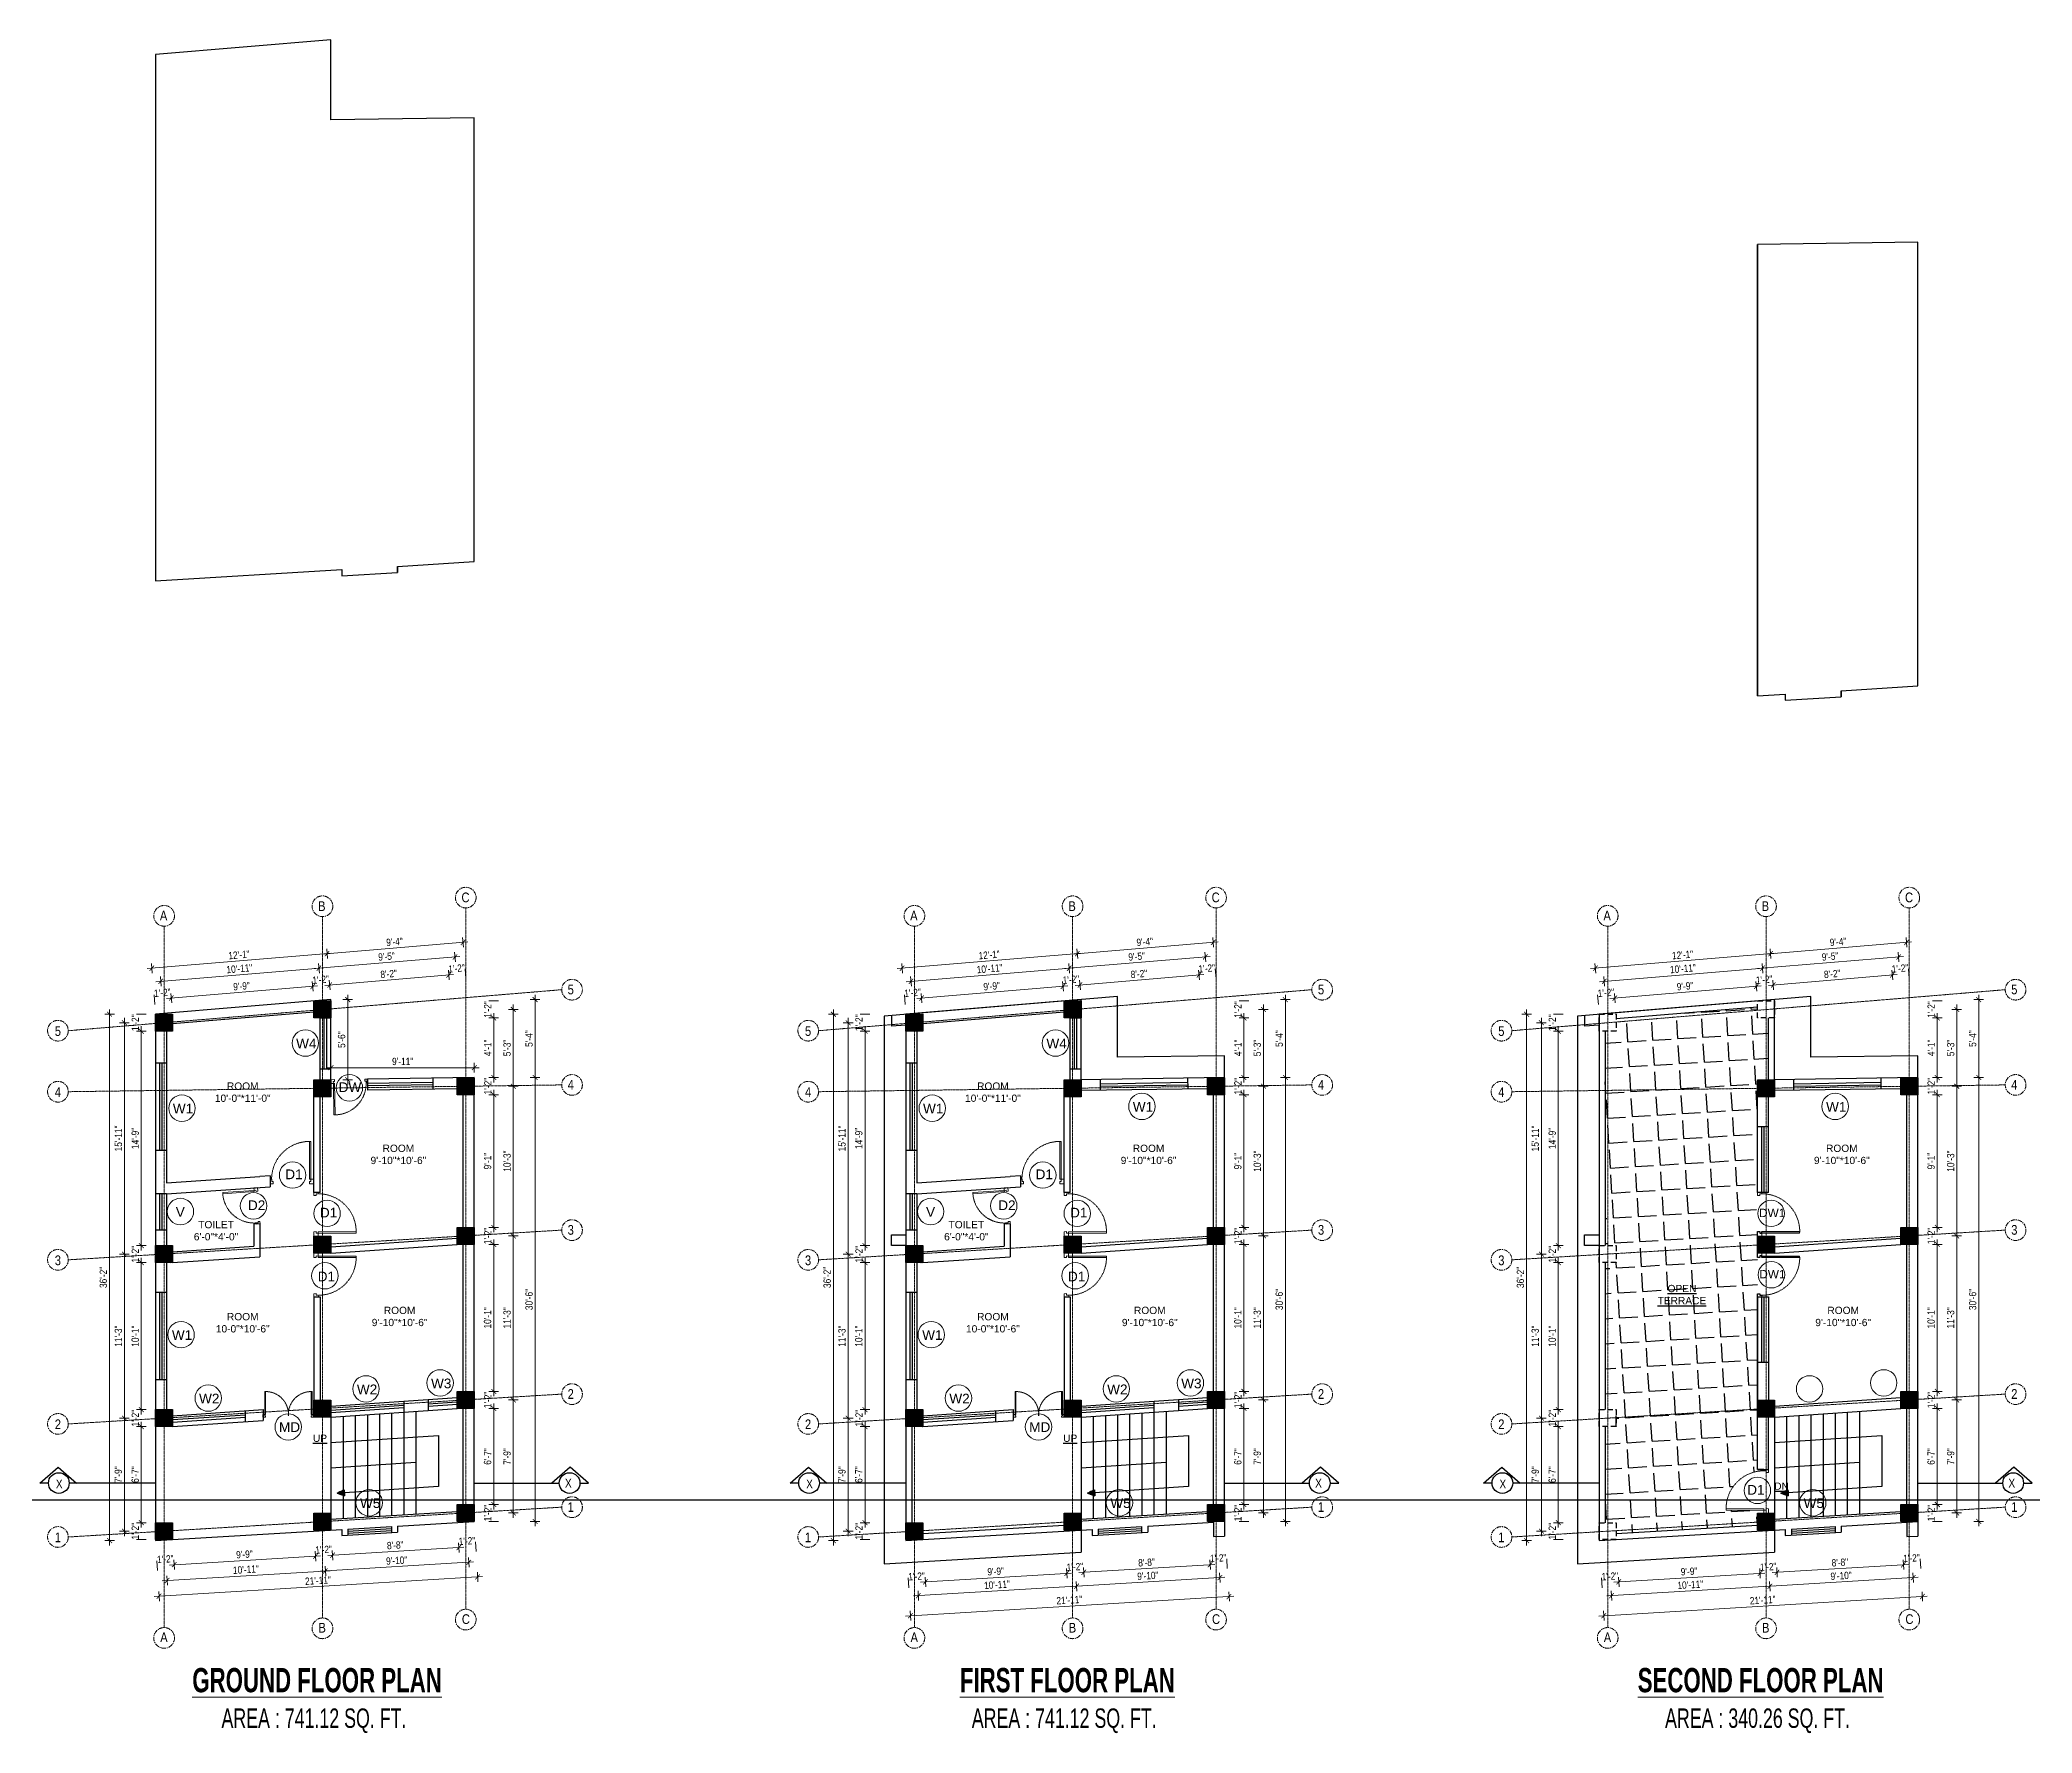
# Model space of a CAD drawing. Header units: inches. Extents: x -10117506 to -5032697, y -6529230 to -3253155.
# Drawn here: x -5050019 to -5048377, y -3256191 to -3254795 of the extents above; entities that cross this region are included whole.
import ezdxf

# ---------------------------------------------------------------- set-up
doc = ezdxf.new("R2010")
doc.units = ezdxf.units.IN
doc.header["$LTSCALE"] = 2
doc.header["$MEASUREMENT"] = 0
doc.header["$PDMODE"] = 34
doc.linetypes.add('CENTER', pattern=[2, 1.25, -0.25, 0.25, -0.25])
doc.linetypes.add('HIDDEN', pattern=[0.375, 0.25, -0.125])
doc.layers.get('0').update_dxf_attribs({"linetype": 'CONTINUOUS'})
doc.layers.get('DEFPOINTS').update_dxf_attribs({"color": 141, "linetype": 'CONTINUOUS'})
doc.layers.add('A-Hatch', color=7, linetype='CONTINUOUS')
for name, color, linetype, lineweight in [('Annotate-Lite.w', 177, 'CONTINUOUS', 9), ('Annotations-Bold.w', 177, 'CONTINUOUS', 13), ('DIM 1-100', 4, 'CONTINUOUS', 13), ('Door-Window.w', 4, 'CONTINUOUS', 15), ('TEXT', 181, 'CONTINUOUS', 25), ('Text-100.w', 254, 'CONTINUOUS', 9)]:
    doc.layers.add(name, color=color, linetype=linetype, lineweight=lineweight)
doc.styles.add('ARAIL', font='ARIALN.TTF')
doc.styles.add('Arial', font='arial.ttf', dxfattribs={"width": 0.8, "height": 12})
doc.styles.add('arial.', font='arial.ttf')
doc.styles.add('gaurav', font='arial.ttf')
doc.styles.get("Standard").update_dxf_attribs({"font": 'ARIALN.TTF'})
doc.dimstyles.new('1 by 96', dxfattribs={"dimtxt": 6, "dimasz": 4, "dimexe": 4, "dimexo": 4, "dimgap": 2, "dimtad": 1, "dimdec": 0, "dimzin": 0, "dimdsep": 46, "dimlunit": 4, "dimtxsty": 'Standard', "dimblk": 'ARCHTICK', "dimcen": 0, "dimdle": 4, "dimadec": 0, "dimazin": 0, "dimtfac": 1, "dimtdec": 0, "dimtix": 1, "dimtofl": 0, "dimtmove": 1, "dimatfit": 3, "dimldrblk": 'ARCHTICK', "dimfxl": 4, "dimfxlon": 1, "dimtolj": 1, "dimtzin": 0, "dimlwd": -1, "dimlwe": -1, "dimarcsym": 0})

msp = doc.modelspace()

# ---------------------------------------------------------------- texts
at = {"layer": 'Annotate-Lite.w', "ltscale": 0.005, "style": 'gaurav'}
for s, insert, char_height, attachment_point in [('W4', (-5049807.5, -3255618.3), 8, 1), ('W4', (-5049189.1, -3255618.3), 8, 1), ('DW', (-5049772.4, -3255654.3), 8, 1), ('W1', (-5049909.1, -3255671.9), 8, 1), ('W1', (-5049290.8, -3255671.9), 8, 1), ('W1', (-5049117.9, -3255670.5), 8, 1), ('W1', (-5048546.5, -3255670.5), 8, 1), ('D1', (-5049816.4, -3255726.1), 8, 1), ('D1', (-5049198, -3255726.1), 8, 1), ('V', (-5049906.7, -3255757.1), 8, 1), ('D2', (-5049847.2, -3255751.6), 8, 1), ('V', (-5049288.3, -3255757.1), 8, 1), ('D2', (-5049228.8, -3255751.6), 8, 1), ('D1', (-5049787.9, -3255757.7), 8, 1), ('D1', (-5049169.6, -3255757.7), 8, 1), ('DW1', (-5048601.8, -3255758.4), 7, 1), ('D1', (-5049789.7, -3255818.3), 8, 7), ('D1', (-5049171.3, -3255818.3), 8, 7), ('DW1', (-5048601.6, -3255808.9), 7, 1), ('W1', (-5049909.9, -3255858.6), 8, 1), ('W1', (-5049291.5, -3255858.6), 8, 1), ('W2', (-5049757.4, -3255903.4), 8, 1), ('W3', (-5049696.3, -3255898.5), 8, 1), ('W2', (-5049139, -3255903.4), 8, 1), ('W3', (-5049078, -3255898.5), 8, 1), ('W2', (-5049887.5, -3255911), 8, 1), ('W2', (-5049269.1, -3255911), 8, 1), ('MD', (-5049821.6, -3255934.5), 8, 1), ('MD', (-5049203.3, -3255934.5), 8, 1), ('D1', (-5048597.2, -3255986.2), 8, 3), ('W5', (-5049754.8, -3255997.2), 8, 1), ('W5', (-5049136.4, -3255997.2), 8, 1), ('W5', (-5048565, -3255997.2), 8, 1)]:
    msp.add_mtext_dynamic_manual_height_columns(s, width=8, gutter_width=100, heights=[0], dxfattribs=dict(at, insert=insert, char_height=char_height, attachment_point=attachment_point))
at = {"layer": 'Annotations-Bold.w', "linetype": 'CENTER', "ltscale": 1.5, "char_height": 8, "attachment_point": 1, "style": 'ARAIL'}
for s, insert in [('B', (-5049789.4, -3255505)), ('C', (-5049671.2, -3255497.8)), ('B', (-5049171, -3255505)), ('C', (-5049052.9, -3255497.8)), ('B', (-5048599.6, -3255505)), ('C', (-5048481.4, -3255497.8)), ('A', (-5049919.8, -3255512.8)), ('A', (-5049301.4, -3255512.8)), ('A', (-5048730, -3255512.8)), ('5', (-5049583.7, -3255573.7)), ('5', (-5048965.3, -3255573.7)), ('5', (-5048393.9, -3255573.7)), ('5', (-5050006.4, -3255608)), ('5', (-5049388.1, -3255608)), ('5', (-5048816.7, -3255608)), ('4', (-5050006.4, -3255658.3)), ('4', (-5049583.7, -3255652.3)), ('4', (-5049388.1, -3255658.3)), ('4', (-5048965.3, -3255652.3)), ('4', (-5048816.7, -3255658.3)), ('4', (-5048393.9, -3255652.3)), ('3', (-5049583.7, -3255771.9)), ('3', (-5048965.3, -3255771.9)), ('3', (-5048393.9, -3255771.9)), ('3', (-5050006.4, -3255797)), ('3', (-5049388.1, -3255797)), ('3', (-5048816.7, -3255797)), ('2', (-5049583.7, -3255907.2)), ('2', (-5048965.3, -3255907.2)), ('2', (-5048393.9, -3255907.2)), ('2', (-5050006.4, -3255932.2)), ('2', (-5049388.1, -3255932.2)), ('2', (-5048816.7, -3255932.2)), ('1', (-5049583.7, -3256000.4)), ('1', (-5048965.3, -3256000.4)), ('1', (-5048393.9, -3256000.4)), ('1', (-5050006.4, -3256025.4)), ('1', (-5049388.1, -3256025.4)), ('1', (-5048816.7, -3256025.4)), ('B', (-5049789.1, -3256099.9)), ('C', (-5049670.9, -3256092.8)), ('B', (-5049170.7, -3256099.9)), ('C', (-5049052.6, -3256092.8)), ('B', (-5048599.3, -3256099.9)), ('C', (-5048481.1, -3256092.8)), ('A', (-5049919.5, -3256107.8)), ('A', (-5049301.1, -3256107.8)), ('A', (-5048729.7, -3256107.8))]:
    msp.add_mtext_dynamic_manual_height_columns(s, width=6.539, gutter_width=100, heights=[0], dxfattribs=dict(at, insert=insert))
at = {"layer": 'TEXT', "lineweight": -2, "char_height": 6, "attachment_point": 5, "style": 'arial.'}
for s, insert in [('ROOM\\P10\'-0"*11\'-0"', (-5049851.5, -3255662.4)), ('ROOM\\P10\'-0"*11\'-0"', (-5049233.2, -3255662.4)), ('ROOM\\P9\'-10"*10\'-6"', (-5049723.2, -3255713.7)), ('ROOM\\P9\'-10"*10\'-6"', (-5049104.9, -3255713.7)), ('ROOM\\P9\'-10"*10\'-6"', (-5048533.5, -3255713.7)), ('TOILET\\P6\'-0"*4\'-0"', (-5049873.5, -3255776.6)), ('TOILET\\P6\'-0"*4\'-0"', (-5049255.1, -3255776.6)), ('ROOM\\P9\'-10"*10\'-6"', (-5049722.2, -3255847.3)), ('ROOM\\P9\'-10"*10\'-6"', (-5049103.9, -3255847.3)), ('ROOM\\P9\'-10"*10\'-6"', (-5048532.4, -3255847.3)), ('ROOM\\P10-0"*10\'-6"', (-5049851.5, -3255852.5)), ('ROOM\\P10-0"*10\'-6"', (-5049233.2, -3255852.5))]:
    msp.add_mtext_dynamic_manual_height_columns(s, width=45.731, gutter_width=30, heights=[0], dxfattribs=dict(at, insert=insert))
at = {"layer": 'TEXT', "lineweight": -2, "char_height": 6, "width": 127.506, "attachment_point": 5, "style": 'arial.'}
for s, insert in [('{\\LOPEN \\PTERRACE}', (-5048665.3, -3255829.3)), ('{\\LUP}', (-5049787.8, -3255947.7)), ('{\\LUP}', (-5049169.5, -3255947.7)), ('{\\LDN}', (-5048583.2, -3255987.2))]:
    msp.add_mtext(s, dxfattribs=dict(at, insert=insert))
at = {"layer": 'TEXT', "char_height": 7.2, "style": 'ARAIL'}
for insert, attachment_point in [((-5050000, -3255981.8), 3), ((-5049585.9, -3255981.1), 1), ((-5049381.6, -3255981.8), 3), ((-5048967.6, -3255981.1), 1), ((-5048810.2, -3255981.8), 3), ((-5048396.2, -3255981.1), 1)]:
    msp.add_mtext_dynamic_manual_height_columns('X', width=125.465, gutter_width=90, heights=[0], dxfattribs=dict(at, insert=insert, attachment_point=attachment_point))
at = {"layer": 'Text-100.w', "char_height": 20, "attachment_point": 2, "style": 'Arial'}
for s, insert, width in [('\\A1;{\\fArial Narrow|b1|i0|c0|p34;\\L GROUND FLOOR PLAN\\P\\fArial Narrow|b0|i0|c0|p34;\\H0.8x;\\lAREA : 741.12 SQ. FT.\\H1.02306x; }', (-5049792.8, -3256137.1), 237.225), ('\\A1;{\\fArial Narrow|b1|i0|c0|p34;\\L FIRST FLOOR PLAN\\P\\fArial Narrow|b0|i0|c0|p34;\\H0.8x;\\lAREA : 741.12 SQ. FT.\\H1.02306x; }', (-5049174.4, -3256137.1), 221.611), ('\\A1;{\\fArial Narrow|b1|i0|c0|p34;\\L SECOND FLOOR PLAN\\P\\fArial Narrow|b0|i0|c0|p34;\\H0.8x;\\lAREA : 340.26 SQ. FT.\\H1.02306x; }', (-5048603, -3256137.1), 253.22)]:
    msp.add_mtext(s, dxfattribs=dict(at, insert=insert, width=width))

# ---------------------------------------------------------------- blocks, each defined once
blk = doc.blocks.new('FDFDRE')
at = {"ltscale": 3}
for p, q in [((165701.1, -58637.8), (165701.1, -58641.5)), ((165704.8, -58637.8), (165701.1, -58637.8)), ((165701.1, -58641.5), (165703.6, -58641.5)), ((165703.6, -58641.5), (165703.5, -58672.6)), ((165704.8, -58639.7), (165703.6, -58639.7)), ((165703.6, -58639.7), (165703.6, -58641.5)), ((165703.6, -58641.5), (165704.8, -58641.5)), ((165704.8, -58639.7), (165704.8, -58637.8)), ((165704.8, -58641.5), (165704.8, -58672.7)), ((165767, -58639.7), (165767, -58637.8)), ((165767, -58637.8), (165770.6, -58637.8)), ((165767, -58639.7), (165768.2, -58639.7)), ((165767, -58641.5), (165767, -58672.7)), ((165768.2, -58641.5), (165767, -58641.5)), ((165768.2, -58639.7), (165768.2, -58641.5)), ((165770.7, -58641.5), (165768.2, -58641.5)), ((165768.2, -58641.5), (165768.2, -58672.6)), ((165770.6, -58637.8), (165770.7, -58641.5)), ((165703.5, -58672.6), (165704.8, -58672.7)), ((165768.2, -58672.6), (165767, -58672.7))]:
    blk.add_line(p, q, dxfattribs=at)
at = {"layer": 'Door-Window.w', "color": 9, "linetype": 'HIDDEN', "lineweight": 18}
for centre, start, end in [((165704.8, -58641.5), 269.9618, 3.3835), ((165767, -58641.5), 176.6165, 270.0382)]:
    blk.add_arc(centre, 31.2, start, end, dxfattribs=at)
blk = doc.blocks.new('3-0')
at = {"ltscale": 3}
for p, q in [((11063, 10097.7), (11066, 10099.9)), ((11063, 10097.7), (11064.5, 10095.7)), ((11066, 10096.8), (11064.5, 10095.7)), ((11065.3, 10097.8), (11066.7, 10098.9)), ((11066, 10096.8), (11065.3, 10097.8)), ((11066, 10099.9), (11066.7, 10098.9)), ((11085.5, 10074.1), (11110.3, 10093)), ((11086.2, 10073.2), (11111, 10092)), ((11111, 10092), (11110.3, 10093)), ((11084, 10073), (11082.6, 10071.9)), ((11082.6, 10071.9), (11084.8, 10069)), ((11084, 10073), (11084.8, 10072)), ((11084.8, 10072), (11086.2, 10073.2)), ((11084.8, 10069), (11087.7, 10071.2)), ((11086.2, 10073.2), (11085.5, 10074.1)), ((11087.7, 10071.2), (11086.2, 10073.2))]:
    blk.add_line(p, q, dxfattribs=at)
at = {"layer": 'Door-Window.w', "color": 9, "linetype": 'HIDDEN', "lineweight": 18}
blk.add_arc((11085.5, 10074.1), 31.2, 37.1906, 127.1465, dxfattribs=at)
blk = doc.blocks.new('_ArchTick')
at = {"color": 0, "linetype": 'ByBlock', "const_width": 0.15}
blk.add_lwpolyline([(-0.5, -0.5), (0.5, 0.5)], dxfattribs=at)
blk = doc.blocks.new('*D1370')
at = {"layer": 'DEFPOINTS', "color": 0, "ltscale": 0.5, "transparency": 16777216}
for p in [(-5049926.4, -3255560.2), (-5049778.8, -3255586.1), (-5049923.3, -3255598.1)]:
    blk.add_point(p, dxfattribs=at)
at = {"layer": 'DIM 1-100', "color": 0, "ltscale": 0.5, "transparency": 16777216}
for p, q in [((-5049778, -3255547.8), (-5049930.4, -3255560.5)), ((-5049926.1, -3255564.2), (-5049926.7, -3255556.2)), ((-5049781.6, -3255552.2), (-5049782.3, -3255544.2))]:
    blk.add_line(p, q, dxfattribs=at)
at = {"layer": 'DIM 1-100', "color": 0, "ltscale": 0.5, "transparency": 16777216, "xscale": 4, "yscale": 4, "zscale": 4}
for p, rotation in [((-5049926.4, -3255560.2), 184.7515269853748), ((-5049782, -3255548.2), 4.751526985374808)]:
    blk.add_blockref('_ArchTick', p, dxfattribs=dict(at, rotation=rotation))
at = {"layer": 'DIM 1-100', "color": 0, "ltscale": 0.5, "transparency": 16777216, "insert": (-5049854.6, -3255549.2), "char_height": 6, "attachment_point": 5, "rotation": 4.7515}
blk.add_mtext('\\A1;12\'-1"', dxfattribs=at)
blk = doc.blocks.new('*D1371')
at = {"layer": 'DEFPOINTS', "color": 0, "ltscale": 0.5, "transparency": 16777216}
for p in [(-5049779.8, -3255574), (-5049792.8, -3255587.2), (-5049778.8, -3255586.1)]:
    blk.add_point(p, dxfattribs=at)
at = {"layer": 'DIM 1-100', "color": 0, "ltscale": 0.5, "transparency": 16777216}
for p, q in [((-5049793.5, -3255579.1), (-5049794.2, -3255571.2)), ((-5049779.5, -3255578), (-5049780.2, -3255570))]:
    blk.add_line(p, q, dxfattribs=at)
at = {"layer": 'DIM 1-100', "color": 0, "ltscale": 0.5, "transparency": 16777216, "insert": (-5049787.2, -3255569.6), "char_height": 6, "attachment_point": 5, "rotation": 4.7515}
blk.add_mtext('\\A1;1\'-2"', dxfattribs=at)
blk = doc.blocks.new('*D1372')
at = {"layer": 'DEFPOINTS', "color": 0, "ltscale": 0.5, "transparency": 16777216}
for p in [(-5049910.4, -3255584.8), (-5049792.8, -3255587.2), (-5049909.3, -3255598.1)]:
    blk.add_point(p, dxfattribs=at)
at = {"layer": 'DIM 1-100', "color": 0, "ltscale": 0.5, "transparency": 16777216}
for p, q in [((-5049789.8, -3255574.8), (-5049914.3, -3255585.2)), ((-5049793.5, -3255579.1), (-5049794.2, -3255571.2)), ((-5049910, -3255588.8), (-5049910.7, -3255580.9))]:
    blk.add_line(p, q, dxfattribs=at)
at = {"layer": 'DIM 1-100', "color": 0, "ltscale": 0.5, "transparency": 16777216, "xscale": 4, "yscale": 4, "zscale": 4}
for p, rotation in [((-5049793.8, -3255575.2), 4.751526985461139), ((-5049910.4, -3255584.8), 184.7515269854612)]:
    blk.add_blockref('_ArchTick', p, dxfattribs=dict(at, rotation=rotation))
at = {"layer": 'DIM 1-100', "color": 0, "ltscale": 0.5, "transparency": 16777216, "insert": (-5049852.5, -3255575), "char_height": 6, "attachment_point": 5, "rotation": 4.7515}
blk.add_mtext('\\A1;9\'-9"', dxfattribs=at)
blk = doc.blocks.new('*D1373')
at = {"layer": 'DEFPOINTS', "color": 0, "ltscale": 0.5, "transparency": 16777216}
for p in [(-5049924.3, -3255586), (-5049923.3, -3255598.1), (-5049909.3, -3255598.1)]:
    blk.add_point(p, dxfattribs=at)
at = {"layer": 'DIM 1-100', "color": 0, "ltscale": 0.5, "transparency": 16777216}
for p, q in [((-5049923.9, -3255590), (-5049924.6, -3255582)), ((-5049910, -3255588.8), (-5049910.7, -3255580.9))]:
    blk.add_line(p, q, dxfattribs=at)
at = {"layer": 'DIM 1-100', "color": 0, "ltscale": 0.5, "transparency": 16777216, "insert": (-5049917.7, -3255580.4), "char_height": 6, "attachment_point": 5, "rotation": 4.7515}
blk.add_mtext('\\A1;1\'-2"', dxfattribs=at)
blk = doc.blocks.new('*D1374')
at = {"layer": 'DEFPOINTS', "color": 0, "ltscale": 0.5, "transparency": 16777216}
for p in [(-5049788.7, -3255560.2), (-5049916.3, -3255605.1), (-5049785.8, -3255594.2)]:
    blk.add_point(p, dxfattribs=at)
at = {"layer": 'DIM 1-100', "color": 0, "ltscale": 0.5, "transparency": 16777216}
for p, q in [((-5049923.1, -3255571.4), (-5049784.7, -3255559.9)), ((-5049788.3, -3255564.2), (-5049789, -3255556.2)), ((-5049918.8, -3255575), (-5049919.4, -3255567.1))]:
    blk.add_line(p, q, dxfattribs=at)
at = {"layer": 'DIM 1-100', "color": 0, "ltscale": 0.5, "transparency": 16777216, "xscale": 4, "yscale": 4, "zscale": 4}
for p, rotation in [((-5049788.7, -3255560.2), 4.751526985461142), ((-5049919.1, -3255571), 184.7515269854611)]:
    blk.add_blockref('_ArchTick', p, dxfattribs=dict(at, rotation=rotation))
at = {"layer": 'DIM 1-100', "color": 0, "ltscale": 0.5, "transparency": 16777216, "insert": (-5049854.3, -3255560.6), "char_height": 6, "attachment_point": 5, "rotation": 4.7515}
blk.add_mtext('\\A1;10\'-11"', dxfattribs=at)
blk = doc.blocks.new('*D1375')
at = {"layer": 'DEFPOINTS', "color": 0, "ltscale": 0.5, "transparency": 16777216}
for p in [(-5049923.3, -3255598.1), (-5049935.1, -3255612.1), (-5049923.3, -3255612.1)]:
    blk.add_point(p, dxfattribs=at)
at = {"layer": 'DIM 1-100', "color": 0, "ltscale": 0.5, "transparency": 16777216}
for p, q in [((-5049931.1, -3255598.1), (-5049939.1, -3255598.1)), ((-5049931.1, -3255612.1), (-5049939.1, -3255612.1))]:
    blk.add_line(p, q, dxfattribs=at)
at = {"layer": 'DIM 1-100', "color": 0, "ltscale": 0.5, "transparency": 16777216, "insert": (-5049940.1, -3255605.1), "char_height": 6, "attachment_point": 5, "rotation": 90}
blk.add_mtext('\\A1;1\'-2"', dxfattribs=at)
blk = doc.blocks.new('*D1376')
at = {"layer": 'DEFPOINTS', "color": 0, "ltscale": 0.5, "transparency": 16777216}
for p in [(-5049923.3, -3255612.1), (-5049935.1, -3255788.9), (-5049923.3, -3255788.9)]:
    blk.add_point(p, dxfattribs=at)
at = {"layer": 'DIM 1-100', "color": 0, "ltscale": 0.5, "transparency": 16777216}
for p, q in [((-5049935.1, -3255608.1), (-5049935.1, -3255792.9)), ((-5049931.1, -3255612.1), (-5049939.1, -3255612.1)), ((-5049931.1, -3255788.9), (-5049939.1, -3255788.9))]:
    blk.add_line(p, q, dxfattribs=at)
at = {"layer": 'DIM 1-100', "color": 0, "ltscale": 0.5, "transparency": 16777216, "xscale": 4, "yscale": 4, "zscale": 4}
for p, rotation in [((-5049935.1, -3255612.1), 90), ((-5049935.1, -3255788.9), 270)]:
    blk.add_blockref('_ArchTick', p, dxfattribs=dict(at, rotation=rotation))
at = {"layer": 'DIM 1-100', "color": 0, "ltscale": 0.5, "transparency": 16777216, "insert": (-5049940.1, -3255700.5), "char_height": 6, "attachment_point": 5, "rotation": 90}
blk.add_mtext('\\A1;14\'-9"', dxfattribs=at)
blk = doc.blocks.new('*D1377')
at = {"layer": 'DEFPOINTS', "color": 0, "ltscale": 0.5, "transparency": 16777216}
for p in [(-5049923.3, -3255788.9), (-5049935.1, -3255802.9), (-5049923.3, -3255802.9)]:
    blk.add_point(p, dxfattribs=at)
at = {"layer": 'DIM 1-100', "color": 0, "ltscale": 0.5, "transparency": 16777216}
for p, q in [((-5049931.1, -3255788.9), (-5049939.1, -3255788.9)), ((-5049931.1, -3255802.9), (-5049939.1, -3255802.9))]:
    blk.add_line(p, q, dxfattribs=at)
at = {"layer": 'DIM 1-100', "color": 0, "ltscale": 0.5, "transparency": 16777216, "insert": (-5049940.1, -3255795.9), "char_height": 6, "attachment_point": 5, "rotation": 90}
blk.add_mtext('\\A1;1\'-2"', dxfattribs=at)
blk = doc.blocks.new('*D1378')
at = {"layer": 'DEFPOINTS', "color": 0, "ltscale": 0.5, "transparency": 16777216}
for p in [(-5049923.3, -3255802.9), (-5049935.1, -3255924.1), (-5049923.3, -3255924.1)]:
    blk.add_point(p, dxfattribs=at)
at = {"layer": 'DIM 1-100', "color": 0, "ltscale": 0.5, "transparency": 16777216}
for p, q in [((-5049931.1, -3255802.9), (-5049939.1, -3255802.9)), ((-5049935.1, -3255798.9), (-5049935.1, -3255928.1)), ((-5049931.1, -3255924.1), (-5049939.1, -3255924.1))]:
    blk.add_line(p, q, dxfattribs=at)
at = {"layer": 'DIM 1-100', "color": 0, "ltscale": 0.5, "transparency": 16777216, "xscale": 4, "yscale": 4, "zscale": 4}
for p, rotation in [((-5049935.1, -3255802.9), 90), ((-5049935.1, -3255924.1), 270)]:
    blk.add_blockref('_ArchTick', p, dxfattribs=dict(at, rotation=rotation))
at = {"layer": 'DIM 1-100', "color": 0, "ltscale": 0.5, "transparency": 16777216, "insert": (-5049940.1, -3255863.5), "char_height": 6, "attachment_point": 5, "rotation": 90}
blk.add_mtext('\\A1;10\'-1"', dxfattribs=at)
blk = doc.blocks.new('*D1379')
at = {"layer": 'DEFPOINTS', "color": 0, "ltscale": 0.5, "transparency": 16777216}
for p in [(-5049923.3, -3255924.1), (-5049935.1, -3255938.1), (-5049923.3, -3255938.1)]:
    blk.add_point(p, dxfattribs=at)
at = {"layer": 'DIM 1-100', "color": 0, "ltscale": 0.5, "transparency": 16777216}
for p, q in [((-5049931.1, -3255924.1), (-5049939.1, -3255924.1)), ((-5049931.1, -3255938.1), (-5049939.1, -3255938.1))]:
    blk.add_line(p, q, dxfattribs=at)
at = {"layer": 'DIM 1-100', "color": 0, "ltscale": 0.5, "transparency": 16777216, "insert": (-5049940.1, -3255931.1), "char_height": 6, "attachment_point": 5, "rotation": 90}
blk.add_mtext('\\A1;1\'-2"', dxfattribs=at)
blk = doc.blocks.new('*D1380')
at = {"layer": 'DEFPOINTS', "color": 0, "ltscale": 0.5, "transparency": 16777216}
for p in [(-5049923.3, -3255938.1), (-5049935.1, -3256017.3), (-5049923.3, -3256017.3)]:
    blk.add_point(p, dxfattribs=at)
at = {"layer": 'DIM 1-100', "color": 0, "ltscale": 0.5, "transparency": 16777216}
for p, q in [((-5049935.1, -3255934.1), (-5049935.1, -3256021.3)), ((-5049931.1, -3255938.1), (-5049939.1, -3255938.1)), ((-5049931.1, -3256017.3), (-5049939.1, -3256017.3))]:
    blk.add_line(p, q, dxfattribs=at)
at = {"layer": 'DIM 1-100', "color": 0, "ltscale": 0.5, "transparency": 16777216, "xscale": 4, "yscale": 4, "zscale": 4}
for p, rotation in [((-5049935.1, -3255938.1), 90), ((-5049935.1, -3256017.3), 270)]:
    blk.add_blockref('_ArchTick', p, dxfattribs=dict(at, rotation=rotation))
at = {"layer": 'DIM 1-100', "color": 0, "ltscale": 0.5, "transparency": 16777216, "insert": (-5049940.1, -3255977.7), "char_height": 6, "attachment_point": 5, "rotation": 90}
blk.add_mtext('\\A1;6\'-7"', dxfattribs=at)
blk = doc.blocks.new('*D1381')
at = {"layer": 'DEFPOINTS', "color": 0, "ltscale": 0.5, "transparency": 16777216}
for p in [(-5049923.3, -3256017.3), (-5049935.1, -3256031.3), (-5049923.3, -3256031.3)]:
    blk.add_point(p, dxfattribs=at)
at = {"layer": 'DIM 1-100', "color": 0, "ltscale": 0.5, "transparency": 16777216}
for p, q in [((-5049931.1, -3256017.3), (-5049939.1, -3256017.3)), ((-5049931.1, -3256031.3), (-5049939.1, -3256031.3))]:
    blk.add_line(p, q, dxfattribs=at)
at = {"layer": 'DIM 1-100', "color": 0, "ltscale": 0.5, "transparency": 16777216, "insert": (-5049940.1, -3256024.3), "char_height": 6, "attachment_point": 5, "rotation": 90}
blk.add_mtext('\\A1;1\'-2"', dxfattribs=at)
blk = doc.blocks.new('*D1382')
at = {"layer": 'DEFPOINTS', "color": 0, "ltscale": 0.5, "transparency": 16777216}
for p in [(-5049949, -3255931.1), (-5049916.3, -3255931.1), (-5049916.3, -3256024.3)]:
    blk.add_point(p, dxfattribs=at)
at = {"layer": 'DIM 1-100', "color": 0, "ltscale": 0.5, "transparency": 16777216}
for p, q in [((-5049945, -3255931.1), (-5049953, -3255931.1)), ((-5049949, -3256028.3), (-5049949, -3255927.1)), ((-5049945, -3256024.3), (-5049953, -3256024.3))]:
    blk.add_line(p, q, dxfattribs=at)
at = {"layer": 'DIM 1-100', "color": 0, "ltscale": 0.5, "transparency": 16777216, "xscale": 4, "yscale": 4, "zscale": 4}
for p, rotation in [((-5049949, -3255931.1), 90), ((-5049949, -3256024.3), 270)]:
    blk.add_blockref('_ArchTick', p, dxfattribs=dict(at, rotation=rotation))
at = {"layer": 'DIM 1-100', "color": 0, "ltscale": 0.5, "transparency": 16777216, "insert": (-5049954, -3255977.7), "char_height": 6, "attachment_point": 5, "rotation": 90}
blk.add_mtext('\\A1;7\'-9"', dxfattribs=at)
blk = doc.blocks.new('*D1383')
at = {"layer": 'DEFPOINTS', "color": 0, "ltscale": 0.5, "transparency": 16777216}
for p in [(-5049949, -3255795.9), (-5049916.3, -3255795.9), (-5049916.3, -3255931.1)]:
    blk.add_point(p, dxfattribs=at)
at = {"layer": 'DIM 1-100', "color": 0, "ltscale": 0.5, "transparency": 16777216}
for p, q in [((-5049945, -3255795.9), (-5049953, -3255795.9)), ((-5049949, -3255935.1), (-5049949, -3255791.9)), ((-5049945, -3255931.1), (-5049953, -3255931.1))]:
    blk.add_line(p, q, dxfattribs=at)
at = {"layer": 'DIM 1-100', "color": 0, "ltscale": 0.5, "transparency": 16777216, "xscale": 4, "yscale": 4, "zscale": 4}
for p, rotation in [((-5049949, -3255795.9), 90), ((-5049949, -3255931.1), 270)]:
    blk.add_blockref('_ArchTick', p, dxfattribs=dict(at, rotation=rotation))
at = {"layer": 'DIM 1-100', "color": 0, "ltscale": 0.5, "transparency": 16777216, "insert": (-5049954, -3255863.5), "char_height": 6, "attachment_point": 5, "rotation": 90}
blk.add_mtext('\\A1;11\'-3"', dxfattribs=at)
blk = doc.blocks.new('*D1384')
at = {"layer": 'DEFPOINTS', "color": 0, "ltscale": 0.5, "transparency": 16777216}
for p in [(-5049949, -3255605.1), (-5049916.3, -3255605.1), (-5049916.3, -3255795.9)]:
    blk.add_point(p, dxfattribs=at)
at = {"layer": 'DIM 1-100', "color": 0, "ltscale": 0.5, "transparency": 16777216}
for p, q in [((-5049945, -3255605.1), (-5049953, -3255605.1)), ((-5049949, -3255799.9), (-5049949, -3255601.1)), ((-5049945, -3255795.9), (-5049953, -3255795.9))]:
    blk.add_line(p, q, dxfattribs=at)
at = {"layer": 'DIM 1-100', "color": 0, "ltscale": 0.5, "transparency": 16777216, "xscale": 4, "yscale": 4, "zscale": 4}
for p, rotation in [((-5049949, -3255605.1), 90), ((-5049949, -3255795.9), 270)]:
    blk.add_blockref('_ArchTick', p, dxfattribs=dict(at, rotation=rotation))
at = {"layer": 'DIM 1-100', "color": 0, "ltscale": 0.5, "transparency": 16777216, "insert": (-5049954, -3255700.5), "char_height": 6, "attachment_point": 5, "rotation": 90}
blk.add_mtext('\\A1;15\'-11"', dxfattribs=at)
blk = doc.blocks.new('*D1385')
at = {"layer": 'DEFPOINTS', "color": 0, "ltscale": 0.5, "transparency": 16777216}
for p in [(-5049923.3, -3255598.1), (-5049961.3, -3256032.1), (-5049923.3, -3256032.1)]:
    blk.add_point(p, dxfattribs=at)
at = {"layer": 'DIM 1-100', "color": 0, "ltscale": 0.5, "transparency": 16777216}
for p, q in [((-5049957.3, -3255598.1), (-5049965.3, -3255598.1)), ((-5049961.3, -3255594.1), (-5049961.3, -3256036.1)), ((-5049957.3, -3256032.1), (-5049965.3, -3256032.1))]:
    blk.add_line(p, q, dxfattribs=at)
at = {"layer": 'DIM 1-100', "color": 0, "ltscale": 0.5, "transparency": 16777216, "xscale": 4, "yscale": 4, "zscale": 4}
for p, rotation in [((-5049961.3, -3255598.1), 90), ((-5049961.3, -3256032.1), 270)]:
    blk.add_blockref('_ArchTick', p, dxfattribs=dict(at, rotation=rotation))
at = {"layer": 'DIM 1-100', "color": 0, "ltscale": 0.5, "transparency": 16777216, "insert": (-5049966.4, -3255815.1), "char_height": 6, "attachment_point": 5, "rotation": 90}
blk.add_mtext('\\A1;36\'-2"', dxfattribs=at)
blk = doc.blocks.new('*D1386')
at = {"layer": 'DEFPOINTS', "color": 0, "ltscale": 0.5, "transparency": 16777216}
for p in [(-5049923.3, -3256032.1), (-5049909.3, -3256031.3), (-5049908, -3256051.9)]:
    blk.add_point(p, dxfattribs=at)
at = {"layer": 'DIM 1-100', "color": 0, "ltscale": 0.5, "transparency": 16777216}
for p, q in [((-5049922.3, -3256048.8), (-5049921.8, -3256056.8)), ((-5049908.3, -3256047.9), (-5049907.8, -3256055.9))]:
    blk.add_line(p, q, dxfattribs=at)
at = {"layer": 'DIM 1-100', "color": 0, "ltscale": 0.5, "transparency": 16777216, "insert": (-5049915.3, -3256047.3), "char_height": 6, "attachment_point": 5, "rotation": 3.4431}
blk.add_mtext('\\A1;1\'-2"', dxfattribs=at)
blk = doc.blocks.new('*D1387')
at = {"layer": 'DEFPOINTS', "color": 0, "ltscale": 0.5, "transparency": 16777216}
for p in [(-5049909.3, -3256031.3), (-5049792.8, -3256023.4), (-5049791.5, -3256044.9)]:
    blk.add_point(p, dxfattribs=at)
at = {"layer": 'DIM 1-100', "color": 0, "ltscale": 0.5, "transparency": 16777216}
for p, q in [((-5049912, -3256052.2), (-5049787.5, -3256044.7)), ((-5049908.3, -3256047.9), (-5049907.8, -3256055.9)), ((-5049791.8, -3256040.9), (-5049791.3, -3256048.9))]:
    blk.add_line(p, q, dxfattribs=at)
at = {"layer": 'DIM 1-100', "color": 0, "ltscale": 0.5, "transparency": 16777216, "xscale": 4, "yscale": 4, "zscale": 4}
for p, rotation in [((-5049908, -3256051.9), 183.4431489017043), ((-5049791.5, -3256044.9), 3.443148901704269)]:
    blk.add_blockref('_ArchTick', p, dxfattribs=dict(at, rotation=rotation))
at = {"layer": 'DIM 1-100', "color": 0, "ltscale": 0.5, "transparency": 16777216, "insert": (-5049850.1, -3256043.4), "char_height": 6, "attachment_point": 5, "rotation": 3.4431}
blk.add_mtext('\\A1;9\'-9"', dxfattribs=at)
blk = doc.blocks.new('*D1388')
at = {"layer": 'DEFPOINTS', "color": 0, "ltscale": 0.5, "transparency": 16777216}
for p in [(-5049792.8, -3256023.4), (-5049778.8, -3256023.4), (-5049777.5, -3256044.1)]:
    blk.add_point(p, dxfattribs=at)
at = {"layer": 'DIM 1-100', "color": 0, "ltscale": 0.5, "transparency": 16777216}
for p, q in [((-5049791.8, -3256040.9), (-5049791.3, -3256048.9)), ((-5049777.8, -3256040.1), (-5049777.3, -3256048.1))]:
    blk.add_line(p, q, dxfattribs=at)
at = {"layer": 'DIM 1-100', "color": 0, "ltscale": 0.5, "transparency": 16777216, "insert": (-5049784.8, -3256039.5), "char_height": 6, "attachment_point": 5, "rotation": 3.4431}
blk.add_mtext('\\A1;1\'-2"', dxfattribs=at)
blk = doc.blocks.new('*D1389')
at = {"layer": 'DEFPOINTS', "color": 0, "ltscale": 0.5, "transparency": 16777216}
for p in [(-5049674.7, -3256016.3), (-5049778.8, -3256023.4), (-5049673.4, -3256037.8)]:
    blk.add_point(p, dxfattribs=at)
at = {"layer": 'DIM 1-100', "color": 0, "ltscale": 0.5, "transparency": 16777216}
for p, q in [((-5049673.6, -3256033.8), (-5049673.1, -3256041.8)), ((-5049781.5, -3256044.3), (-5049669.4, -3256037.6)), ((-5049777.8, -3256040.1), (-5049777.3, -3256048.1))]:
    blk.add_line(p, q, dxfattribs=at)
at = {"layer": 'DIM 1-100', "color": 0, "ltscale": 0.5, "transparency": 16777216, "xscale": 4, "yscale": 4, "zscale": 4}
for p, rotation in [((-5049673.4, -3256037.8), 3.443148901704269), ((-5049777.5, -3256044.1), 183.4431489017043)]:
    blk.add_blockref('_ArchTick', p, dxfattribs=dict(at, rotation=rotation))
at = {"layer": 'DIM 1-100', "color": 0, "ltscale": 0.5, "transparency": 16777216, "insert": (-5049725.8, -3256035.9), "char_height": 6, "attachment_point": 5, "rotation": 3.4431}
blk.add_mtext('\\A1;8\'-8"', dxfattribs=at)
blk = doc.blocks.new('*D1390')
at = {"layer": 'DEFPOINTS', "color": 0, "ltscale": 0.5, "transparency": 16777216}
for p in [(-5049674.7, -3256016.3), (-5049660.7, -3256016.3), (-5049659.4, -3256037)]:
    blk.add_point(p, dxfattribs=at)
at = {"layer": 'DIM 1-100', "color": 0, "ltscale": 0.5, "transparency": 16777216}
for p, q in [((-5049673.6, -3256033.8), (-5049673.1, -3256041.8)), ((-5049659.7, -3256033), (-5049659.2, -3256041))]:
    blk.add_line(p, q, dxfattribs=at)
at = {"layer": 'DIM 1-100', "color": 0, "ltscale": 0.5, "transparency": 16777216, "insert": (-5049666.7, -3256032.4), "char_height": 6, "attachment_point": 5, "rotation": 3.4431}
blk.add_mtext('\\A1;1\'-2"', dxfattribs=at)
blk = doc.blocks.new('*D1391')
at = {"layer": 'DEFPOINTS', "color": 0, "ltscale": 0.5, "transparency": 16777216}
for p in [(-5049785.8, -3256016.4), (-5049916.3, -3256024.3), (-5049783.4, -3256057.1)]:
    blk.add_point(p, dxfattribs=at)
at = {"layer": 'DIM 1-100', "color": 0, "ltscale": 0.5, "transparency": 16777216}
for p, q in [((-5049917.8, -3256065.2), (-5049779.4, -3256056.9)), ((-5049914, -3256061), (-5049913.6, -3256068.9)), ((-5049783.6, -3256053.1), (-5049783.1, -3256061.1))]:
    blk.add_line(p, q, dxfattribs=at)
at = {"layer": 'DIM 1-100', "color": 0, "ltscale": 0.5, "transparency": 16777216, "xscale": 4, "yscale": 4, "zscale": 4}
for p, rotation in [((-5049913.8, -3256064.9), 183.4431489004187), ((-5049783.4, -3256057.1), 3.443148900418714)]:
    blk.add_blockref('_ArchTick', p, dxfattribs=dict(at, rotation=rotation))
at = {"layer": 'DIM 1-100', "color": 0, "ltscale": 0.5, "transparency": 16777216, "insert": (-5049848.9, -3256056), "char_height": 6, "attachment_point": 5, "rotation": 3.4431}
blk.add_mtext('\\A1;10\'-11"', dxfattribs=at)
blk = doc.blocks.new('*D1392')
at = {"layer": 'DEFPOINTS', "color": 0, "ltscale": 0.5, "transparency": 16777216}
for p in [(-5049785.8, -3256016.4), (-5049667.7, -3256009.3), (-5049665.2, -3256050)]:
    blk.add_point(p, dxfattribs=at)
at = {"layer": 'DIM 1-100', "color": 0, "ltscale": 0.5, "transparency": 16777216}
for p, q in [((-5049787.4, -3256057.3), (-5049661.2, -3256049.7)), ((-5049665.5, -3256046), (-5049665, -3256054)), ((-5049783.6, -3256053.1), (-5049783.1, -3256061.1))]:
    blk.add_line(p, q, dxfattribs=at)
at = {"layer": 'DIM 1-100', "color": 0, "ltscale": 0.5, "transparency": 16777216, "xscale": 4, "yscale": 4, "zscale": 4}
for p, rotation in [((-5049665.2, -3256050), 3.443148900418765), ((-5049783.4, -3256057.1), 183.4431489004187)]:
    blk.add_blockref('_ArchTick', p, dxfattribs=dict(at, rotation=rotation))
at = {"layer": 'DIM 1-100', "color": 0, "ltscale": 0.5, "transparency": 16777216, "insert": (-5049724.6, -3256048.5), "char_height": 6, "attachment_point": 5, "rotation": 3.4431}
blk.add_mtext('\\A1;9\'-10"', dxfattribs=at)
blk = doc.blocks.new('*D1393')
at = {"layer": 'DEFPOINTS', "color": 0, "ltscale": 0.5, "transparency": 16777216}
for p in [(-5049660.7, -3256016.3), (-5049923.3, -3256032.1), (-5049657.9, -3256062)]:
    blk.add_point(p, dxfattribs=at)
at = {"layer": 'DIM 1-100', "color": 0, "ltscale": 0.5, "transparency": 16777216}
for p, q in [((-5049924.5, -3256078.1), (-5049653.9, -3256061.8)), ((-5049658.1, -3256058), (-5049657.7, -3256066)), ((-5049920.7, -3256073.9), (-5049920.2, -3256081.9))]:
    blk.add_line(p, q, dxfattribs=at)
at = {"layer": 'DIM 1-100', "color": 0, "ltscale": 0.5, "transparency": 16777216, "xscale": 4, "yscale": 4, "zscale": 4}
for p, rotation in [((-5049657.9, -3256062), 3.457134467224378), ((-5049920.5, -3256077.9), 183.4571344672244)]:
    blk.add_blockref('_ArchTick', p, dxfattribs=dict(at, rotation=rotation))
at = {"layer": 'DIM 1-100', "color": 0, "ltscale": 0.5, "transparency": 16777216, "insert": (-5049789.5, -3256065), "char_height": 6, "attachment_point": 5, "rotation": 3.4571}
blk.add_mtext('\\A1;21\'-11"', dxfattribs=at)
blk = doc.blocks.new('*D1394')
at = {"layer": 'DEFPOINTS', "color": 0, "ltscale": 0.5, "transparency": 16777216}
for p in [(-5049660.7, -3256002.3), (-5049644.6, -3256002.3), (-5049660.7, -3256016.3)]:
    blk.add_point(p, dxfattribs=at)
at = {"layer": 'DIM 1-100', "color": 0, "ltscale": 0.5, "transparency": 16777216}
for p, q in [((-5049648.6, -3256002.3), (-5049640.6, -3256002.3)), ((-5049648.6, -3256016.3), (-5049640.6, -3256016.3))]:
    blk.add_line(p, q, dxfattribs=at)
at = {"layer": 'DIM 1-100', "color": 0, "ltscale": 0.5, "transparency": 16777216, "insert": (-5049649.6, -3256009.3), "char_height": 6, "attachment_point": 5, "rotation": 90}
blk.add_mtext('\\A1;1\'-2"', dxfattribs=at)
blk = doc.blocks.new('*D1395')
at = {"layer": 'DEFPOINTS', "color": 0, "ltscale": 0.5, "transparency": 16777216}
for p in [(-5049660.7, -3255923.1), (-5049644.6, -3255923.1), (-5049660.7, -3256002.3)]:
    blk.add_point(p, dxfattribs=at)
at = {"layer": 'DIM 1-100', "color": 0, "ltscale": 0.5, "transparency": 16777216}
for p, q in [((-5049644.6, -3256006.3), (-5049644.6, -3255919.1)), ((-5049648.6, -3255923.1), (-5049640.6, -3255923.1)), ((-5049648.6, -3256002.3), (-5049640.6, -3256002.3))]:
    blk.add_line(p, q, dxfattribs=at)
at = {"layer": 'DIM 1-100', "color": 0, "ltscale": 0.5, "transparency": 16777216, "xscale": 4, "yscale": 4, "zscale": 4}
for p, rotation in [((-5049644.6, -3255923.1), 90), ((-5049644.6, -3256002.3), 270)]:
    blk.add_blockref('_ArchTick', p, dxfattribs=dict(at, rotation=rotation))
at = {"layer": 'DIM 1-100', "color": 0, "ltscale": 0.5, "transparency": 16777216, "insert": (-5049649.7, -3255962.7), "char_height": 6, "attachment_point": 5, "rotation": 90}
blk.add_mtext('\\A1;6\'-7"', dxfattribs=at)
blk = doc.blocks.new('*D1396')
at = {"layer": 'DEFPOINTS', "color": 0, "ltscale": 0.5, "transparency": 16777216}
for p in [(-5049660.7, -3255909.1), (-5049644.6, -3255909.1), (-5049660.7, -3255923.1)]:
    blk.add_point(p, dxfattribs=at)
at = {"layer": 'DIM 1-100', "color": 0, "ltscale": 0.5, "transparency": 16777216}
for p, q in [((-5049648.6, -3255909.1), (-5049640.6, -3255909.1)), ((-5049648.6, -3255923.1), (-5049640.6, -3255923.1))]:
    blk.add_line(p, q, dxfattribs=at)
at = {"layer": 'DIM 1-100', "color": 0, "ltscale": 0.5, "transparency": 16777216, "insert": (-5049649.6, -3255916.1), "char_height": 6, "attachment_point": 5, "rotation": 90}
blk.add_mtext('\\A1;1\'-2"', dxfattribs=at)
blk = doc.blocks.new('*D1397')
at = {"layer": 'DEFPOINTS', "color": 0, "ltscale": 0.5, "transparency": 16777216}
for p in [(-5049660.7, -3255787.9), (-5049644.6, -3255787.9), (-5049660.7, -3255909.1)]:
    blk.add_point(p, dxfattribs=at)
at = {"layer": 'DIM 1-100', "color": 0, "ltscale": 0.5, "transparency": 16777216}
for p, q in [((-5049648.6, -3255787.9), (-5049640.6, -3255787.9)), ((-5049644.6, -3255913.1), (-5049644.6, -3255783.9)), ((-5049648.6, -3255909.1), (-5049640.6, -3255909.1))]:
    blk.add_line(p, q, dxfattribs=at)
at = {"layer": 'DIM 1-100', "color": 0, "ltscale": 0.5, "transparency": 16777216, "xscale": 4, "yscale": 4, "zscale": 4}
for p, rotation in [((-5049644.6, -3255787.9), 90), ((-5049644.6, -3255909.1), 270)]:
    blk.add_blockref('_ArchTick', p, dxfattribs=dict(at, rotation=rotation))
at = {"layer": 'DIM 1-100', "color": 0, "ltscale": 0.5, "transparency": 16777216, "insert": (-5049649.7, -3255848.5), "char_height": 6, "attachment_point": 5, "rotation": 90}
blk.add_mtext('\\A1;10\'-1"', dxfattribs=at)
blk = doc.blocks.new('*D1398')
at = {"layer": 'DEFPOINTS', "color": 0, "ltscale": 0.5, "transparency": 16777216}
for p in [(-5049660.7, -3255773.9), (-5049644.6, -3255773.9), (-5049660.7, -3255787.9)]:
    blk.add_point(p, dxfattribs=at)
at = {"layer": 'DIM 1-100', "color": 0, "ltscale": 0.5, "transparency": 16777216}
for p, q in [((-5049648.6, -3255773.9), (-5049640.6, -3255773.9)), ((-5049648.6, -3255787.9), (-5049640.6, -3255787.9))]:
    blk.add_line(p, q, dxfattribs=at)
at = {"layer": 'DIM 1-100', "color": 0, "ltscale": 0.5, "transparency": 16777216, "insert": (-5049649.6, -3255780.9), "char_height": 6, "attachment_point": 5, "rotation": 90}
blk.add_mtext('\\A1;1\'-2"', dxfattribs=at)
blk = doc.blocks.new('*D1399')
at = {"layer": 'DEFPOINTS', "color": 0, "ltscale": 0.5, "transparency": 16777216}
for p in [(-5049660.7, -3255664.5), (-5049644.6, -3255664.5), (-5049660.7, -3255773.9)]:
    blk.add_point(p, dxfattribs=at)
at = {"layer": 'DIM 1-100', "color": 0, "ltscale": 0.5, "transparency": 16777216}
for p, q in [((-5049648.6, -3255664.5), (-5049640.6, -3255664.5)), ((-5049644.6, -3255777.9), (-5049644.6, -3255660.5)), ((-5049648.6, -3255773.9), (-5049640.6, -3255773.9))]:
    blk.add_line(p, q, dxfattribs=at)
at = {"layer": 'DIM 1-100', "color": 0, "ltscale": 0.5, "transparency": 16777216, "xscale": 4, "yscale": 4, "zscale": 4}
for p, rotation in [((-5049644.6, -3255664.5), 90), ((-5049644.6, -3255773.9), 270)]:
    blk.add_blockref('_ArchTick', p, dxfattribs=dict(at, rotation=rotation))
at = {"layer": 'DIM 1-100', "color": 0, "ltscale": 0.5, "transparency": 16777216, "insert": (-5049649.7, -3255719.2), "char_height": 6, "attachment_point": 5, "rotation": 90}
blk.add_mtext('\\A1;9\'-1"', dxfattribs=at)
blk = doc.blocks.new('*D1400')
at = {"layer": 'DEFPOINTS', "color": 0, "ltscale": 0.5, "transparency": 16777216}
for p in [(-5049660.9, -3255650.3), (-5049644.6, -3255650.3), (-5049660.7, -3255664.5)]:
    blk.add_point(p, dxfattribs=at)
at = {"layer": 'DIM 1-100', "color": 0, "ltscale": 0.5, "transparency": 16777216}
for p, q in [((-5049648.6, -3255650.3), (-5049640.6, -3255650.3)), ((-5049648.6, -3255664.5), (-5049640.6, -3255664.5))]:
    blk.add_line(p, q, dxfattribs=at)
at = {"layer": 'DIM 1-100', "color": 0, "ltscale": 0.5, "transparency": 16777216, "insert": (-5049649.6, -3255657.4), "char_height": 6, "attachment_point": 5, "rotation": 90}
blk.add_mtext('\\A1;1\'-2"', dxfattribs=at)
blk = doc.blocks.new('*D1401')
at = {"layer": 'DEFPOINTS', "color": 0, "ltscale": 0.5, "transparency": 16777216}
for p in [(-5049778.8, -3255601.2), (-5049644.6, -3255601.2), (-5049660.9, -3255650.3)]:
    blk.add_point(p, dxfattribs=at)
at = {"layer": 'DIM 1-100', "color": 0, "ltscale": 0.5, "transparency": 16777216}
for p, q in [((-5049648.6, -3255601.2), (-5049640.6, -3255601.2)), ((-5049644.6, -3255654.3), (-5049644.6, -3255597.2)), ((-5049648.6, -3255650.3), (-5049640.6, -3255650.3))]:
    blk.add_line(p, q, dxfattribs=at)
at = {"layer": 'DIM 1-100', "color": 0, "ltscale": 0.5, "transparency": 16777216, "xscale": 4, "yscale": 4, "zscale": 4}
for p, rotation in [((-5049644.6, -3255601.2), 90), ((-5049644.6, -3255650.3), 270)]:
    blk.add_blockref('_ArchTick', p, dxfattribs=dict(at, rotation=rotation))
at = {"layer": 'DIM 1-100', "color": 0, "ltscale": 0.5, "transparency": 16777216, "insert": (-5049649.6, -3255625.8), "char_height": 6, "attachment_point": 5, "rotation": 90}
blk.add_mtext('\\A1;4\'-1"', dxfattribs=at)
blk = doc.blocks.new('*D1402')
at = {"layer": 'DEFPOINTS', "color": 0, "ltscale": 0.5, "transparency": 16777216}
for p in [(-5049778.8, -3255587.2), (-5049644.6, -3255587.2), (-5049778.8, -3255601.2)]:
    blk.add_point(p, dxfattribs=at)
at = {"layer": 'DIM 1-100', "color": 0, "ltscale": 0.5, "transparency": 16777216}
for p, q in [((-5049648.6, -3255587.2), (-5049640.6, -3255587.2)), ((-5049648.6, -3255601.2), (-5049640.6, -3255601.2))]:
    blk.add_line(p, q, dxfattribs=at)
at = {"layer": 'DIM 1-100', "color": 0, "ltscale": 0.5, "transparency": 16777216, "insert": (-5049649.6, -3255594.2), "char_height": 6, "attachment_point": 5, "rotation": 90}
blk.add_mtext('\\A1;1\'-2"', dxfattribs=at)
blk = doc.blocks.new('*D1403')
at = {"layer": 'DEFPOINTS', "color": 0, "ltscale": 0.5, "transparency": 16777216}
for p in [(-5049667.7, -3255916.1), (-5049628.5, -3255916.1), (-5049667.7, -3256009.3)]:
    blk.add_point(p, dxfattribs=at)
at = {"layer": 'DIM 1-100', "color": 0, "ltscale": 0.5, "transparency": 16777216}
for p, q in [((-5049632.5, -3255916.1), (-5049624.5, -3255916.1)), ((-5049628.5, -3256013.3), (-5049628.5, -3255912.1)), ((-5049632.5, -3256009.3), (-5049624.5, -3256009.3))]:
    blk.add_line(p, q, dxfattribs=at)
at = {"layer": 'DIM 1-100', "color": 0, "ltscale": 0.5, "transparency": 16777216, "xscale": 4, "yscale": 4, "zscale": 4}
for p, rotation in [((-5049628.5, -3255916.1), 90), ((-5049628.5, -3256009.3), 270)]:
    blk.add_blockref('_ArchTick', p, dxfattribs=dict(at, rotation=rotation))
at = {"layer": 'DIM 1-100', "color": 0, "ltscale": 0.5, "transparency": 16777216, "insert": (-5049633.6, -3255962.7), "char_height": 6, "attachment_point": 5, "rotation": 90}
blk.add_mtext('\\A1;7\'-9"', dxfattribs=at)
blk = doc.blocks.new('*D1404')
at = {"layer": 'DEFPOINTS', "color": 0, "ltscale": 0.5, "transparency": 16777216}
for p in [(-5049667.7, -3255780.9), (-5049628.5, -3255780.9), (-5049667.7, -3255916.1)]:
    blk.add_point(p, dxfattribs=at)
at = {"layer": 'DIM 1-100', "color": 0, "ltscale": 0.5, "transparency": 16777216}
for p, q in [((-5049632.5, -3255780.9), (-5049624.5, -3255780.9)), ((-5049628.5, -3255920.1), (-5049628.5, -3255776.9)), ((-5049632.5, -3255916.1), (-5049624.5, -3255916.1))]:
    blk.add_line(p, q, dxfattribs=at)
at = {"layer": 'DIM 1-100', "color": 0, "ltscale": 0.5, "transparency": 16777216, "xscale": 4, "yscale": 4, "zscale": 4}
for p, rotation in [((-5049628.5, -3255780.9), 90), ((-5049628.5, -3255916.1), 270)]:
    blk.add_blockref('_ArchTick', p, dxfattribs=dict(at, rotation=rotation))
at = {"layer": 'DIM 1-100', "color": 0, "ltscale": 0.5, "transparency": 16777216, "insert": (-5049633.6, -3255848.5), "char_height": 6, "attachment_point": 5, "rotation": 90}
blk.add_mtext('\\A1;11\'-3"', dxfattribs=at)
blk = doc.blocks.new('*D1405')
at = {"layer": 'DEFPOINTS', "color": 0, "ltscale": 0.5, "transparency": 16777216}
for p in [(-5049667.7, -3255657.5), (-5049628.5, -3255657.5), (-5049667.7, -3255780.9)]:
    blk.add_point(p, dxfattribs=at)
at = {"layer": 'DIM 1-100', "color": 0, "ltscale": 0.5, "transparency": 16777216}
for p, q in [((-5049632.5, -3255657.5), (-5049624.5, -3255657.5)), ((-5049628.5, -3255784.9), (-5049628.5, -3255653.5)), ((-5049632.5, -3255780.9), (-5049624.5, -3255780.9))]:
    blk.add_line(p, q, dxfattribs=at)
at = {"layer": 'DIM 1-100', "color": 0, "ltscale": 0.5, "transparency": 16777216, "xscale": 4, "yscale": 4, "zscale": 4}
for p, rotation in [((-5049628.5, -3255657.5), 90), ((-5049628.5, -3255780.9), 270)]:
    blk.add_blockref('_ArchTick', p, dxfattribs=dict(at, rotation=rotation))
at = {"layer": 'DIM 1-100', "color": 0, "ltscale": 0.5, "transparency": 16777216, "insert": (-5049633.6, -3255719.2), "char_height": 6, "attachment_point": 5, "rotation": 90}
blk.add_mtext('\\A1;10\'-3"', dxfattribs=at)
blk = doc.blocks.new('*D1406')
at = {"layer": 'DEFPOINTS', "color": 0, "ltscale": 0.5, "transparency": 16777216}
for p in [(-5049785.8, -3255594.2), (-5049628.5, -3255594.2), (-5049667.7, -3255657.5)]:
    blk.add_point(p, dxfattribs=at)
at = {"layer": 'DIM 1-100', "color": 0, "ltscale": 0.5, "transparency": 16777216}
for p, q in [((-5049628.5, -3255661.5), (-5049628.5, -3255590.2)), ((-5049632.5, -3255594.2), (-5049624.5, -3255594.2)), ((-5049632.5, -3255657.5), (-5049624.5, -3255657.5))]:
    blk.add_line(p, q, dxfattribs=at)
at = {"layer": 'DIM 1-100', "color": 0, "ltscale": 0.5, "transparency": 16777216, "xscale": 4, "yscale": 4, "zscale": 4}
for p, rotation in [((-5049628.5, -3255594.2), 90), ((-5049628.5, -3255657.5), 270)]:
    blk.add_blockref('_ArchTick', p, dxfattribs=dict(at, rotation=rotation))
at = {"layer": 'DIM 1-100', "color": 0, "ltscale": 0.5, "transparency": 16777216, "insert": (-5049633.6, -3255625.9), "char_height": 6, "attachment_point": 5, "rotation": 90}
blk.add_mtext('\\A1;5\'-3"', dxfattribs=at)
blk = doc.blocks.new('*D1407')
at = {"layer": 'DEFPOINTS', "color": 0, "ltscale": 0.5, "transparency": 16777216}
for p in [(-5049660.7, -3255650.3), (-5049610.5, -3255650.3), (-5049660.7, -3256016.3)]:
    blk.add_point(p, dxfattribs=at)
at = {"layer": 'DIM 1-100', "color": 0, "ltscale": 0.5, "transparency": 16777216}
for p, q in [((-5049614.5, -3255650.3), (-5049606.5, -3255650.3)), ((-5049610.5, -3256020.3), (-5049610.5, -3255646.3)), ((-5049614.5, -3256016.3), (-5049606.5, -3256016.3))]:
    blk.add_line(p, q, dxfattribs=at)
at = {"layer": 'DIM 1-100', "color": 0, "ltscale": 0.5, "transparency": 16777216, "xscale": 4, "yscale": 4, "zscale": 4}
for p, rotation in [((-5049610.5, -3255650.3), 90), ((-5049610.5, -3256016.3), 270)]:
    blk.add_blockref('_ArchTick', p, dxfattribs=dict(at, rotation=rotation))
at = {"layer": 'DIM 1-100', "color": 0, "ltscale": 0.5, "transparency": 16777216, "insert": (-5049615.5, -3255833.3), "char_height": 6, "attachment_point": 5, "rotation": 90}
blk.add_mtext('\\A1;30\'-6"', dxfattribs=at)
blk = doc.blocks.new('*D1408')
at = {"layer": 'DEFPOINTS', "color": 0, "ltscale": 0.5, "transparency": 16777216}
for p in [(-5049778.8, -3255586.1), (-5049610.5, -3255586.1), (-5049660.7, -3255650.3)]:
    blk.add_point(p, dxfattribs=at)
at = {"layer": 'DIM 1-100', "color": 0, "ltscale": 0.5, "transparency": 16777216}
for p, q in [((-5049614.5, -3255586.1), (-5049606.5, -3255586.1)), ((-5049610.5, -3255654.3), (-5049610.5, -3255582.1)), ((-5049614.5, -3255650.3), (-5049606.5, -3255650.3))]:
    blk.add_line(p, q, dxfattribs=at)
at = {"layer": 'DIM 1-100', "color": 0, "ltscale": 0.5, "transparency": 16777216, "xscale": 4, "yscale": 4, "zscale": 4}
for p, rotation in [((-5049610.5, -3255586.1), 90), ((-5049610.5, -3255650.3), 270)]:
    blk.add_blockref('_ArchTick', p, dxfattribs=dict(at, rotation=rotation))
at = {"layer": 'DIM 1-100', "color": 0, "ltscale": 0.5, "transparency": 16777216, "insert": (-5049615.5, -3255618.2), "char_height": 6, "attachment_point": 5, "rotation": 90}
blk.add_mtext('\\A1;5\'-4"', dxfattribs=at)
blk = doc.blocks.new('*D1409')
at = {"layer": 'DEFPOINTS', "color": 0, "ltscale": 0.5, "transparency": 16777216}
for p in [(-5049778.8, -3255586.1), (-5049764.9, -3255586.1), (-5049778.8, -3255652.1)]:
    blk.add_point(p, dxfattribs=at)
at = {"layer": 'DIM 1-100', "color": 0, "ltscale": 0.5, "transparency": 16777216}
for p, q in [((-5049768.9, -3255586.1), (-5049760.9, -3255586.1)), ((-5049764.9, -3255656.1), (-5049764.9, -3255582.1)), ((-5049768.9, -3255652.1), (-5049760.9, -3255652.1))]:
    blk.add_line(p, q, dxfattribs=at)
at = {"layer": 'DIM 1-100', "color": 0, "ltscale": 0.5, "transparency": 16777216, "xscale": 4, "yscale": 4, "zscale": 4}
for p, rotation in [((-5049764.9, -3255586.1), 90), ((-5049764.9, -3255652.1), 270)]:
    blk.add_blockref('_ArchTick', p, dxfattribs=dict(at, rotation=rotation))
at = {"layer": 'DIM 1-100', "color": 0, "ltscale": 0.5, "transparency": 16777216, "insert": (-5049770, -3255619.1), "char_height": 6, "attachment_point": 5, "rotation": 90}
blk.add_mtext('\\A1;5\'-6"', dxfattribs=at)
blk = doc.blocks.new('*D1410')
at = {"layer": 'DEFPOINTS', "color": 0, "ltscale": 0.5, "transparency": 16777216}
for p in [(-5049778.8, -3255642.2), (-5049778.8, -3255652.1), (-5049660.7, -3255650.3)]:
    blk.add_point(p, dxfattribs=at)
at = {"layer": 'DIM 1-100', "color": 0, "ltscale": 0.5, "transparency": 16777216}
for p, q in [((-5049656.7, -3255642.2), (-5049782.8, -3255642.2)), ((-5049778.8, -3255646.2), (-5049778.8, -3255638.2)), ((-5049660.7, -3255646.2), (-5049660.7, -3255638.2))]:
    blk.add_line(p, q, dxfattribs=at)
at = {"layer": 'DIM 1-100', "color": 0, "ltscale": 0.5, "transparency": 16777216, "xscale": 4, "yscale": 4, "zscale": 4, "rotation": 180}
blk.add_blockref('_ArchTick', (-5049778.8, -3255642.2), dxfattribs=at)
at = {"layer": 'DIM 1-100', "color": 0, "ltscale": 0.5, "transparency": 16777216, "xscale": 4, "yscale": 4, "zscale": 4}
blk.add_blockref('_ArchTick', (-5049660.7, -3255642.2), dxfattribs=at)
at = {"layer": 'DIM 1-100', "color": 0, "ltscale": 0.5, "transparency": 16777216, "insert": (-5049719.7, -3255637.1), "char_height": 6, "attachment_point": 5}
blk.add_mtext('\\A1;9\'-11"', dxfattribs=at)
blk = doc.blocks.new('*D1411')
at = {"layer": 'DEFPOINTS', "color": 0, "ltscale": 0.5, "transparency": 16777216}
for p in [(-5049681.7, -3255565.8), (-5049778.8, -3255586.1), (-5049674.7, -3255650.5)]:
    blk.add_point(p, dxfattribs=at)
at = {"layer": 'DIM 1-100', "color": 0, "ltscale": 0.5, "transparency": 16777216}
for p, q in [((-5049783.8, -3255574.3), (-5049677.7, -3255565.5)), ((-5049779.5, -3255578), (-5049780.2, -3255570)), ((-5049681.4, -3255569.8), (-5049682, -3255561.9))]:
    blk.add_line(p, q, dxfattribs=at)
at = {"layer": 'DIM 1-100', "color": 0, "ltscale": 0.5, "transparency": 16777216, "xscale": 4, "yscale": 4, "zscale": 4}
for p, rotation in [((-5049779.8, -3255574), 184.7515269854612), ((-5049681.7, -3255565.8), 4.751526985461168)]:
    blk.add_blockref('_ArchTick', p, dxfattribs=dict(at, rotation=rotation))
at = {"layer": 'DIM 1-100', "color": 0, "ltscale": 0.5, "transparency": 16777216, "insert": (-5049731.2, -3255564.9), "char_height": 6, "attachment_point": 5, "rotation": 4.7515}
blk.add_mtext('\\A1;8\'-2"', dxfattribs=at)
blk = doc.blocks.new('*D1412')
at = {"layer": 'DEFPOINTS', "color": 0, "ltscale": 0.5, "transparency": 16777216}
for p in [(-5049668, -3255564.7), (-5049674.7, -3255650.5), (-5049660.9, -3255650.3)]:
    blk.add_point(p, dxfattribs=at)
at = {"layer": 'DIM 1-100', "color": 0, "ltscale": 0.5, "transparency": 16777216}
for p, q in [((-5049681.4, -3255569.8), (-5049682, -3255561.9)), ((-5049667.7, -3255568.7), (-5049668.3, -3255560.7))]:
    blk.add_line(p, q, dxfattribs=at)
at = {"layer": 'DIM 1-100', "color": 0, "ltscale": 0.5, "transparency": 16777216, "insert": (-5049675.3, -3255560.3), "char_height": 6, "attachment_point": 5, "rotation": 4.7515}
blk.add_mtext('\\A1;1\'-2"', dxfattribs=at)
blk = doc.blocks.new('*D1413')
at = {"layer": 'DEFPOINTS', "color": 0, "ltscale": 0.5, "transparency": 16777216}
for p in [(-5049676.5, -3255550.9), (-5049785.8, -3255594.2), (-5049667.7, -3255657.5)]:
    blk.add_point(p, dxfattribs=at)
at = {"layer": 'DIM 1-100', "color": 0, "ltscale": 0.5, "transparency": 16777216}
for p, q in [((-5049792.6, -3255560.5), (-5049672.5, -3255550.5)), ((-5049788.3, -3255564.2), (-5049789, -3255556.2)), ((-5049676.2, -3255554.9), (-5049676.9, -3255546.9))]:
    blk.add_line(p, q, dxfattribs=at)
at = {"layer": 'DIM 1-100', "color": 0, "ltscale": 0.5, "transparency": 16777216, "xscale": 4, "yscale": 4, "zscale": 4}
for p, rotation in [((-5049788.7, -3255560.2), 184.7515269854612), ((-5049676.5, -3255550.9), 4.751526985461168)]:
    blk.add_blockref('_ArchTick', p, dxfattribs=dict(at, rotation=rotation))
at = {"layer": 'DIM 1-100', "color": 0, "ltscale": 0.5, "transparency": 16777216, "insert": (-5049733, -3255550.5), "char_height": 6, "attachment_point": 5, "rotation": 4.7515}
blk.add_mtext('\\A1;9\'-5"', dxfattribs=at)
blk = doc.blocks.new('*D1414')
at = {"layer": 'DEFPOINTS', "color": 0, "ltscale": 0.5, "transparency": 16777216}
for p in [(-5049669.9, -3255538.9), (-5049778.8, -3255586.1), (-5049660.7, -3255650.5)]:
    blk.add_point(p, dxfattribs=at)
at = {"layer": 'DIM 1-100', "color": 0, "ltscale": 0.5, "transparency": 16777216}
for p, q in [((-5049786, -3255548.5), (-5049666, -3255538.5)), ((-5049669.6, -3255542.8), (-5049670.3, -3255534.9)), ((-5049781.6, -3255552.2), (-5049782.3, -3255544.2))]:
    blk.add_line(p, q, dxfattribs=at)
at = {"layer": 'DIM 1-100', "color": 0, "ltscale": 0.5, "transparency": 16777216, "xscale": 4, "yscale": 4, "zscale": 4}
for p, rotation in [((-5049669.9, -3255538.9), 4.751526985374822), ((-5049782, -3255548.2), 184.7515269853748)]:
    blk.add_blockref('_ArchTick', p, dxfattribs=dict(at, rotation=rotation))
at = {"layer": 'DIM 1-100', "color": 0, "ltscale": 0.5, "transparency": 16777216, "insert": (-5049726.4, -3255538.5), "char_height": 6, "attachment_point": 5, "rotation": 4.7515}
blk.add_mtext('\\A1;9\'-4"', dxfattribs=at)
blk = doc.blocks.new('*D1415')
at = {"layer": 'DEFPOINTS', "color": 0, "ltscale": 0.5, "transparency": 16777216}
for p in [(-5049308.1, -3255560.2), (-5049160.5, -3255586.1), (-5049304.9, -3255598.1)]:
    blk.add_point(p, dxfattribs=at)
at = {"layer": 'DIM 1-100', "color": 0, "ltscale": 0.5, "transparency": 16777216}
for p, q in [((-5049159.6, -3255547.8), (-5049312, -3255560.5)), ((-5049307.7, -3255564.2), (-5049308.4, -3255556.2)), ((-5049163.3, -3255552.2), (-5049164, -3255544.2))]:
    blk.add_line(p, q, dxfattribs=at)
at = {"layer": 'DIM 1-100', "color": 0, "ltscale": 0.5, "transparency": 16777216, "xscale": 4, "yscale": 4, "zscale": 4}
for p, rotation in [((-5049308.1, -3255560.2), 184.7515269853748), ((-5049163.6, -3255548.2), 4.751526985374808)]:
    blk.add_blockref('_ArchTick', p, dxfattribs=dict(at, rotation=rotation))
at = {"layer": 'DIM 1-100', "color": 0, "ltscale": 0.5, "transparency": 16777216, "insert": (-5049236.3, -3255549.2), "char_height": 6, "attachment_point": 5, "rotation": 4.7515}
blk.add_mtext('\\A1;12\'-1"', dxfattribs=at)
blk = doc.blocks.new('*D1416')
at = {"layer": 'DEFPOINTS', "color": 0, "ltscale": 0.5, "transparency": 16777216}
for p in [(-5049161.5, -3255574), (-5049174.5, -3255587.2), (-5049160.5, -3255586.1)]:
    blk.add_point(p, dxfattribs=at)
at = {"layer": 'DIM 1-100', "color": 0, "ltscale": 0.5, "transparency": 16777216}
for p, q in [((-5049175.1, -3255579.1), (-5049175.8, -3255571.2)), ((-5049161.1, -3255578), (-5049161.8, -3255570))]:
    blk.add_line(p, q, dxfattribs=at)
at = {"layer": 'DIM 1-100', "color": 0, "ltscale": 0.5, "transparency": 16777216, "insert": (-5049168.9, -3255569.6), "char_height": 6, "attachment_point": 5, "rotation": 4.7515}
blk.add_mtext('\\A1;1\'-2"', dxfattribs=at)
blk = doc.blocks.new('*D1417')
at = {"layer": 'DEFPOINTS', "color": 0, "ltscale": 0.5, "transparency": 16777216}
for p in [(-5049292, -3255584.8), (-5049174.5, -3255587.2), (-5049290.9, -3255598.1)]:
    blk.add_point(p, dxfattribs=at)
at = {"layer": 'DIM 1-100', "color": 0, "ltscale": 0.5, "transparency": 16777216}
for p, q in [((-5049171.5, -3255574.8), (-5049296, -3255585.2)), ((-5049175.1, -3255579.1), (-5049175.8, -3255571.2)), ((-5049291.7, -3255588.8), (-5049292.3, -3255580.9))]:
    blk.add_line(p, q, dxfattribs=at)
at = {"layer": 'DIM 1-100', "color": 0, "ltscale": 0.5, "transparency": 16777216, "xscale": 4, "yscale": 4, "zscale": 4}
for p, rotation in [((-5049175.5, -3255575.2), 4.751526985461139), ((-5049292, -3255584.8), 184.7515269854611)]:
    blk.add_blockref('_ArchTick', p, dxfattribs=dict(at, rotation=rotation))
at = {"layer": 'DIM 1-100', "color": 0, "ltscale": 0.5, "transparency": 16777216, "insert": (-5049234.2, -3255575), "char_height": 6, "attachment_point": 5, "rotation": 4.7515}
blk.add_mtext('\\A1;9\'-9"', dxfattribs=at)
blk = doc.blocks.new('*D1418')
at = {"layer": 'DEFPOINTS', "color": 0, "ltscale": 0.5, "transparency": 16777216}
for p in [(-5049305.9, -3255586), (-5049304.9, -3255598.1), (-5049290.9, -3255598.1)]:
    blk.add_point(p, dxfattribs=at)
at = {"layer": 'DIM 1-100', "color": 0, "ltscale": 0.5, "transparency": 16777216}
for p, q in [((-5049305.6, -3255590), (-5049306.2, -3255582)), ((-5049291.7, -3255588.8), (-5049292.3, -3255580.9))]:
    blk.add_line(p, q, dxfattribs=at)
at = {"layer": 'DIM 1-100', "color": 0, "ltscale": 0.5, "transparency": 16777216, "insert": (-5049299.4, -3255580.4), "char_height": 6, "attachment_point": 5, "rotation": 4.7515}
blk.add_mtext('\\A1;1\'-2"', dxfattribs=at)
blk = doc.blocks.new('*D1419')
at = {"layer": 'DEFPOINTS', "color": 0, "ltscale": 0.5, "transparency": 16777216}
for p in [(-5049170.3, -3255560.2), (-5049297.9, -3255605.1), (-5049167.5, -3255594.2)]:
    blk.add_point(p, dxfattribs=at)
at = {"layer": 'DIM 1-100', "color": 0, "ltscale": 0.5, "transparency": 16777216}
for p, q in [((-5049304.7, -3255571.4), (-5049166.3, -3255559.9)), ((-5049170, -3255564.2), (-5049170.6, -3255556.2)), ((-5049300.4, -3255575), (-5049301.1, -3255567.1))]:
    blk.add_line(p, q, dxfattribs=at)
at = {"layer": 'DIM 1-100', "color": 0, "ltscale": 0.5, "transparency": 16777216, "xscale": 4, "yscale": 4, "zscale": 4}
for p, rotation in [((-5049170.3, -3255560.2), 4.751526985461142), ((-5049300.7, -3255571), 184.7515269854611)]:
    blk.add_blockref('_ArchTick', p, dxfattribs=dict(at, rotation=rotation))
at = {"layer": 'DIM 1-100', "color": 0, "ltscale": 0.5, "transparency": 16777216, "insert": (-5049235.9, -3255560.6), "char_height": 6, "attachment_point": 5, "rotation": 4.7515}
blk.add_mtext('\\A1;10\'-11"', dxfattribs=at)
blk = doc.blocks.new('*D1420')
at = {"layer": 'DEFPOINTS', "color": 0, "ltscale": 0.5, "transparency": 16777216}
for p in [(-5049304.9, -3255598.1), (-5049338.6, -3255612.1), (-5049304.9, -3255612.1)]:
    blk.add_point(p, dxfattribs=at)
at = {"layer": 'DIM 1-100', "color": 0, "ltscale": 0.5, "transparency": 16777216}
for p, q in [((-5049334.6, -3255598.1), (-5049342.6, -3255598.1)), ((-5049334.6, -3255612.1), (-5049342.6, -3255612.1))]:
    blk.add_line(p, q, dxfattribs=at)
at = {"layer": 'DIM 1-100', "color": 0, "ltscale": 0.5, "transparency": 16777216, "insert": (-5049343.6, -3255605.1), "char_height": 6, "attachment_point": 5, "rotation": 90}
blk.add_mtext('\\A1;1\'-2"', dxfattribs=at)
blk = doc.blocks.new('*D1421')
at = {"layer": 'DEFPOINTS', "color": 0, "ltscale": 0.5, "transparency": 16777216}
for p in [(-5049304.9, -3255612.1), (-5049338.6, -3255788.9), (-5049304.9, -3255788.9)]:
    blk.add_point(p, dxfattribs=at)
at = {"layer": 'DIM 1-100', "color": 0, "ltscale": 0.5, "transparency": 16777216}
for p, q in [((-5049338.6, -3255608.1), (-5049338.6, -3255792.9)), ((-5049334.6, -3255612.1), (-5049342.6, -3255612.1)), ((-5049334.6, -3255788.9), (-5049342.6, -3255788.9))]:
    blk.add_line(p, q, dxfattribs=at)
at = {"layer": 'DIM 1-100', "color": 0, "ltscale": 0.5, "transparency": 16777216, "xscale": 4, "yscale": 4, "zscale": 4}
for p, rotation in [((-5049338.6, -3255612.1), 90), ((-5049338.6, -3255788.9), 270)]:
    blk.add_blockref('_ArchTick', p, dxfattribs=dict(at, rotation=rotation))
at = {"layer": 'DIM 1-100', "color": 0, "ltscale": 0.5, "transparency": 16777216, "insert": (-5049343.7, -3255700.5), "char_height": 6, "attachment_point": 5, "rotation": 90}
blk.add_mtext('\\A1;14\'-9"', dxfattribs=at)
blk = doc.blocks.new('*D1422')
at = {"layer": 'DEFPOINTS', "color": 0, "ltscale": 0.5, "transparency": 16777216}
for p in [(-5049304.9, -3255788.9), (-5049338.6, -3255802.9), (-5049304.9, -3255802.9)]:
    blk.add_point(p, dxfattribs=at)
at = {"layer": 'DIM 1-100', "color": 0, "ltscale": 0.5, "transparency": 16777216}
for p, q in [((-5049334.6, -3255788.9), (-5049342.6, -3255788.9)), ((-5049334.6, -3255802.9), (-5049342.6, -3255802.9))]:
    blk.add_line(p, q, dxfattribs=at)
at = {"layer": 'DIM 1-100', "color": 0, "ltscale": 0.5, "transparency": 16777216, "insert": (-5049343.6, -3255795.9), "char_height": 6, "attachment_point": 5, "rotation": 90}
blk.add_mtext('\\A1;1\'-2"', dxfattribs=at)
blk = doc.blocks.new('*D1423')
at = {"layer": 'DEFPOINTS', "color": 0, "ltscale": 0.5, "transparency": 16777216}
for p in [(-5049304.9, -3255802.9), (-5049338.6, -3255924.1), (-5049304.9, -3255924.1)]:
    blk.add_point(p, dxfattribs=at)
at = {"layer": 'DIM 1-100', "color": 0, "ltscale": 0.5, "transparency": 16777216}
for p, q in [((-5049334.6, -3255802.9), (-5049342.6, -3255802.9)), ((-5049338.6, -3255798.9), (-5049338.6, -3255928.1)), ((-5049334.6, -3255924.1), (-5049342.6, -3255924.1))]:
    blk.add_line(p, q, dxfattribs=at)
at = {"layer": 'DIM 1-100', "color": 0, "ltscale": 0.5, "transparency": 16777216, "xscale": 4, "yscale": 4, "zscale": 4}
for p, rotation in [((-5049338.6, -3255802.9), 90), ((-5049338.6, -3255924.1), 270)]:
    blk.add_blockref('_ArchTick', p, dxfattribs=dict(at, rotation=rotation))
at = {"layer": 'DIM 1-100', "color": 0, "ltscale": 0.5, "transparency": 16777216, "insert": (-5049343.7, -3255863.5), "char_height": 6, "attachment_point": 5, "rotation": 90}
blk.add_mtext('\\A1;10\'-1"', dxfattribs=at)
blk = doc.blocks.new('*D1424')
at = {"layer": 'DEFPOINTS', "color": 0, "ltscale": 0.5, "transparency": 16777216}
for p in [(-5049304.9, -3255924.1), (-5049338.6, -3255938.1), (-5049304.9, -3255938.1)]:
    blk.add_point(p, dxfattribs=at)
at = {"layer": 'DIM 1-100', "color": 0, "ltscale": 0.5, "transparency": 16777216}
for p, q in [((-5049334.6, -3255924.1), (-5049342.6, -3255924.1)), ((-5049334.6, -3255938.1), (-5049342.6, -3255938.1))]:
    blk.add_line(p, q, dxfattribs=at)
at = {"layer": 'DIM 1-100', "color": 0, "ltscale": 0.5, "transparency": 16777216, "insert": (-5049343.6, -3255931.1), "char_height": 6, "attachment_point": 5, "rotation": 90}
blk.add_mtext('\\A1;1\'-2"', dxfattribs=at)
blk = doc.blocks.new('*D1425')
at = {"layer": 'DEFPOINTS', "color": 0, "ltscale": 0.5, "transparency": 16777216}
for p in [(-5049304.9, -3255938.1), (-5049338.6, -3256017.3), (-5049304.9, -3256017.3)]:
    blk.add_point(p, dxfattribs=at)
at = {"layer": 'DIM 1-100', "color": 0, "ltscale": 0.5, "transparency": 16777216}
for p, q in [((-5049338.6, -3255934.1), (-5049338.6, -3256021.3)), ((-5049334.6, -3255938.1), (-5049342.6, -3255938.1)), ((-5049334.6, -3256017.3), (-5049342.6, -3256017.3))]:
    blk.add_line(p, q, dxfattribs=at)
at = {"layer": 'DIM 1-100', "color": 0, "ltscale": 0.5, "transparency": 16777216, "xscale": 4, "yscale": 4, "zscale": 4}
for p, rotation in [((-5049338.6, -3255938.1), 90), ((-5049338.6, -3256017.3), 270)]:
    blk.add_blockref('_ArchTick', p, dxfattribs=dict(at, rotation=rotation))
at = {"layer": 'DIM 1-100', "color": 0, "ltscale": 0.5, "transparency": 16777216, "insert": (-5049343.7, -3255977.7), "char_height": 6, "attachment_point": 5, "rotation": 90}
blk.add_mtext('\\A1;6\'-7"', dxfattribs=at)
blk = doc.blocks.new('*D1426')
at = {"layer": 'DEFPOINTS', "color": 0, "ltscale": 0.5, "transparency": 16777216}
for p in [(-5049304.9, -3256017.3), (-5049338.6, -3256031.3), (-5049304.9, -3256031.3)]:
    blk.add_point(p, dxfattribs=at)
at = {"layer": 'DIM 1-100', "color": 0, "ltscale": 0.5, "transparency": 16777216}
for p, q in [((-5049334.6, -3256017.3), (-5049342.6, -3256017.3)), ((-5049334.6, -3256031.3), (-5049342.6, -3256031.3))]:
    blk.add_line(p, q, dxfattribs=at)
at = {"layer": 'DIM 1-100', "color": 0, "ltscale": 0.5, "transparency": 16777216, "insert": (-5049343.6, -3256024.3), "char_height": 6, "attachment_point": 5, "rotation": 90}
blk.add_mtext('\\A1;1\'-2"', dxfattribs=at)
blk = doc.blocks.new('*D1427')
at = {"layer": 'DEFPOINTS', "color": 0, "ltscale": 0.5, "transparency": 16777216}
for p in [(-5049352.5, -3255931.1), (-5049297.9, -3255931.1), (-5049297.9, -3256024.3)]:
    blk.add_point(p, dxfattribs=at)
at = {"layer": 'DIM 1-100', "color": 0, "ltscale": 0.5, "transparency": 16777216}
for p, q in [((-5049348.5, -3255931.1), (-5049356.5, -3255931.1)), ((-5049352.5, -3256028.3), (-5049352.5, -3255927.1)), ((-5049348.5, -3256024.3), (-5049356.5, -3256024.3))]:
    blk.add_line(p, q, dxfattribs=at)
at = {"layer": 'DIM 1-100', "color": 0, "ltscale": 0.5, "transparency": 16777216, "xscale": 4, "yscale": 4, "zscale": 4}
for p, rotation in [((-5049352.5, -3255931.1), 90), ((-5049352.5, -3256024.3), 270)]:
    blk.add_blockref('_ArchTick', p, dxfattribs=dict(at, rotation=rotation))
at = {"layer": 'DIM 1-100', "color": 0, "ltscale": 0.5, "transparency": 16777216, "insert": (-5049357.6, -3255977.7), "char_height": 6, "attachment_point": 5, "rotation": 90}
blk.add_mtext('\\A1;7\'-9"', dxfattribs=at)
blk = doc.blocks.new('*D1428')
at = {"layer": 'DEFPOINTS', "color": 0, "ltscale": 0.5, "transparency": 16777216}
for p in [(-5049352.5, -3255795.9), (-5049297.9, -3255795.9), (-5049297.9, -3255931.1)]:
    blk.add_point(p, dxfattribs=at)
at = {"layer": 'DIM 1-100', "color": 0, "ltscale": 0.5, "transparency": 16777216}
for p, q in [((-5049348.5, -3255795.9), (-5049356.5, -3255795.9)), ((-5049352.5, -3255935.1), (-5049352.5, -3255791.9)), ((-5049348.5, -3255931.1), (-5049356.5, -3255931.1))]:
    blk.add_line(p, q, dxfattribs=at)
at = {"layer": 'DIM 1-100', "color": 0, "ltscale": 0.5, "transparency": 16777216, "xscale": 4, "yscale": 4, "zscale": 4}
for p, rotation in [((-5049352.5, -3255795.9), 90), ((-5049352.5, -3255931.1), 270)]:
    blk.add_blockref('_ArchTick', p, dxfattribs=dict(at, rotation=rotation))
at = {"layer": 'DIM 1-100', "color": 0, "ltscale": 0.5, "transparency": 16777216, "insert": (-5049357.6, -3255863.5), "char_height": 6, "attachment_point": 5, "rotation": 90}
blk.add_mtext('\\A1;11\'-3"', dxfattribs=at)
blk = doc.blocks.new('*D1429')
at = {"layer": 'DEFPOINTS', "color": 0, "ltscale": 0.5, "transparency": 16777216}
for p in [(-5049352.5, -3255605.1), (-5049297.9, -3255605.1), (-5049297.9, -3255795.9)]:
    blk.add_point(p, dxfattribs=at)
at = {"layer": 'DIM 1-100', "color": 0, "ltscale": 0.5, "transparency": 16777216}
for p, q in [((-5049348.5, -3255605.1), (-5049356.5, -3255605.1)), ((-5049352.5, -3255799.9), (-5049352.5, -3255601.1)), ((-5049348.5, -3255795.9), (-5049356.5, -3255795.9))]:
    blk.add_line(p, q, dxfattribs=at)
at = {"layer": 'DIM 1-100', "color": 0, "ltscale": 0.5, "transparency": 16777216, "xscale": 4, "yscale": 4, "zscale": 4}
for p, rotation in [((-5049352.5, -3255605.1), 90), ((-5049352.5, -3255795.9), 270)]:
    blk.add_blockref('_ArchTick', p, dxfattribs=dict(at, rotation=rotation))
at = {"layer": 'DIM 1-100', "color": 0, "ltscale": 0.5, "transparency": 16777216, "insert": (-5049357.6, -3255700.5), "char_height": 6, "attachment_point": 5, "rotation": 90}
blk.add_mtext('\\A1;15\'-11"', dxfattribs=at)
blk = doc.blocks.new('*D1430')
at = {"layer": 'DEFPOINTS', "color": 0, "ltscale": 0.5, "transparency": 16777216}
for p in [(-5049304.9, -3255598.1), (-5049364.7, -3256032.1), (-5049304.9, -3256032.1)]:
    blk.add_point(p, dxfattribs=at)
at = {"layer": 'DIM 1-100', "color": 0, "ltscale": 0.5, "transparency": 16777216}
for p, q in [((-5049360.7, -3255598.1), (-5049368.7, -3255598.1)), ((-5049364.7, -3255594.1), (-5049364.7, -3256036.1)), ((-5049360.7, -3256032.1), (-5049368.7, -3256032.1))]:
    blk.add_line(p, q, dxfattribs=at)
at = {"layer": 'DIM 1-100', "color": 0, "ltscale": 0.5, "transparency": 16777216, "xscale": 4, "yscale": 4, "zscale": 4}
for p, rotation in [((-5049364.7, -3255598.1), 90), ((-5049364.7, -3256032.1), 270)]:
    blk.add_blockref('_ArchTick', p, dxfattribs=dict(at, rotation=rotation))
at = {"layer": 'DIM 1-100', "color": 0, "ltscale": 0.5, "transparency": 16777216, "insert": (-5049369.8, -3255815.1), "char_height": 6, "attachment_point": 5, "rotation": 90}
blk.add_mtext('\\A1;36\'-2"', dxfattribs=at)
blk = doc.blocks.new('*D1431')
at = {"layer": 'DEFPOINTS', "color": 0, "ltscale": 0.5, "transparency": 16777216}
for p in [(-5049304.9, -3256032.1), (-5049290.9, -3256031.3), (-5049288.8, -3256066.1)]:
    blk.add_point(p, dxfattribs=at)
at = {"layer": 'DIM 1-100', "color": 0, "ltscale": 0.5, "transparency": 16777216}
for p, q in [((-5049303, -3256062.9), (-5049302.6, -3256070.9)), ((-5049289, -3256062.1), (-5049288.6, -3256070.1))]:
    blk.add_line(p, q, dxfattribs=at)
at = {"layer": 'DIM 1-100', "color": 0, "ltscale": 0.5, "transparency": 16777216, "insert": (-5049296.1, -3256061.5), "char_height": 6, "attachment_point": 5, "rotation": 3.4431}
blk.add_mtext('\\A1;1\'-2"', dxfattribs=at)
blk = doc.blocks.new('*D1432')
at = {"layer": 'DEFPOINTS', "color": 0, "ltscale": 0.5, "transparency": 16777216}
for p in [(-5049290.9, -3256031.3), (-5049174.5, -3256023.4), (-5049172.3, -3256059.1)]:
    blk.add_point(p, dxfattribs=at)
at = {"layer": 'DIM 1-100', "color": 0, "ltscale": 0.5, "transparency": 16777216}
for p, q in [((-5049292.8, -3256066.3), (-5049168.3, -3256058.8)), ((-5049289, -3256062.1), (-5049288.6, -3256070.1)), ((-5049172.6, -3256055.1), (-5049172.1, -3256063.1))]:
    blk.add_line(p, q, dxfattribs=at)
at = {"layer": 'DIM 1-100', "color": 0, "ltscale": 0.5, "transparency": 16777216, "xscale": 4, "yscale": 4, "zscale": 4}
for p, rotation in [((-5049288.8, -3256066.1), 183.4431489017042), ((-5049172.3, -3256059.1), 3.443148901704218)]:
    blk.add_blockref('_ArchTick', p, dxfattribs=dict(at, rotation=rotation))
at = {"layer": 'DIM 1-100', "color": 0, "ltscale": 0.5, "transparency": 16777216, "insert": (-5049230.9, -3256057.5), "char_height": 6, "attachment_point": 5, "rotation": 3.4431}
blk.add_mtext('\\A1;9\'-9"', dxfattribs=at)
blk = doc.blocks.new('*D1433')
at = {"layer": 'DEFPOINTS', "color": 0, "ltscale": 0.5, "transparency": 16777216}
for p in [(-5049174.5, -3256023.4), (-5049160.4, -3256023.4), (-5049158.3, -3256058.2)]:
    blk.add_point(p, dxfattribs=at)
at = {"layer": 'DIM 1-100', "color": 0, "ltscale": 0.5, "transparency": 16777216}
for p, q in [((-5049172.6, -3256055.1), (-5049172.1, -3256063.1)), ((-5049158.6, -3256054.2), (-5049158.1, -3256062.2))]:
    blk.add_line(p, q, dxfattribs=at)
at = {"layer": 'DIM 1-100', "color": 0, "ltscale": 0.5, "transparency": 16777216, "insert": (-5049165.6, -3256053.7), "char_height": 6, "attachment_point": 5, "rotation": 3.4431}
blk.add_mtext('\\A1;1\'-2"', dxfattribs=at)
blk = doc.blocks.new('*D1443')
at = {"layer": 'DEFPOINTS', "color": 0, "ltscale": 0.5, "transparency": 16777216}
for p in [(-5049056.3, -3256016.3), (-5049160.4, -3256023.4), (-5049054.2, -3256052)]:
    blk.add_point(p, dxfattribs=at)
at = {"layer": 'DIM 1-100', "color": 0, "ltscale": 0.5, "transparency": 16777216}
for p, q in [((-5049162.3, -3256058.5), (-5049050.2, -3256051.7)), ((-5049054.4, -3256048), (-5049053.9, -3256056)), ((-5049158.6, -3256054.2), (-5049158.1, -3256062.2))]:
    blk.add_line(p, q, dxfattribs=at)
at = {"layer": 'DIM 1-100', "color": 0, "ltscale": 0.5, "transparency": 16777216, "xscale": 4, "yscale": 4, "zscale": 4}
for p, rotation in [((-5049054.2, -3256052), 3.443148901704218), ((-5049158.3, -3256058.2), 183.4431489017042)]:
    blk.add_blockref('_ArchTick', p, dxfattribs=dict(at, rotation=rotation))
at = {"layer": 'DIM 1-100', "color": 0, "ltscale": 0.5, "transparency": 16777216, "insert": (-5049106.6, -3256050.1), "char_height": 6, "attachment_point": 5, "rotation": 3.4431}
blk.add_mtext('\\A1;8\'-8"', dxfattribs=at)
blk = doc.blocks.new('*D1444')
at = {"layer": 'DEFPOINTS', "color": 0, "ltscale": 0.5, "transparency": 16777216}
for p in [(-5049056.3, -3256016.3), (-5049042.3, -3256016.3), (-5049040.2, -3256051.1)]:
    blk.add_point(p, dxfattribs=at)
at = {"layer": 'DIM 1-100', "color": 0, "ltscale": 0.5, "transparency": 16777216}
for p, q in [((-5049054.4, -3256048), (-5049053.9, -3256056)), ((-5049040.5, -3256047.1), (-5049040, -3256055.1))]:
    blk.add_line(p, q, dxfattribs=at)
at = {"layer": 'DIM 1-100', "color": 0, "ltscale": 0.5, "transparency": 16777216, "insert": (-5049047.5, -3256046.5), "char_height": 6, "attachment_point": 5, "rotation": 3.4431}
blk.add_mtext('\\A1;1\'-2"', dxfattribs=at)
blk = doc.blocks.new('*D1445')
at = {"layer": 'DEFPOINTS', "color": 0, "ltscale": 0.5, "transparency": 16777216}
for p in [(-5049167.5, -3256016.4), (-5049297.9, -3256024.3), (-5049164.3, -3256069.7)]:
    blk.add_point(p, dxfattribs=at)
at = {"layer": 'DIM 1-100', "color": 0, "ltscale": 0.5, "transparency": 16777216}
for p, q in [((-5049298.7, -3256077.7), (-5049160.3, -3256069.4)), ((-5049164.5, -3256065.7), (-5049164, -3256073.7)), ((-5049294.9, -3256073.5), (-5049294.5, -3256081.5))]:
    blk.add_line(p, q, dxfattribs=at)
at = {"layer": 'DIM 1-100', "color": 0, "ltscale": 0.5, "transparency": 16777216, "xscale": 4, "yscale": 4, "zscale": 4}
for p, rotation in [((-5049164.3, -3256069.7), 3.443148900418714), ((-5049294.7, -3256077.5), 183.4431489004187)]:
    blk.add_blockref('_ArchTick', p, dxfattribs=dict(at, rotation=rotation))
at = {"layer": 'DIM 1-100', "color": 0, "ltscale": 0.5, "transparency": 16777216, "insert": (-5049229.8, -3256068.5), "char_height": 6, "attachment_point": 5, "rotation": 3.4431}
blk.add_mtext('\\A1;10\'-11"', dxfattribs=at)
blk = doc.blocks.new('*D1446')
at = {"layer": 'DEFPOINTS', "color": 0, "ltscale": 0.5, "transparency": 16777216}
for p in [(-5049167.5, -3256016.4), (-5049049.3, -3256009.3), (-5049046.1, -3256062.6)]:
    blk.add_point(p, dxfattribs=at)
at = {"layer": 'DIM 1-100', "color": 0, "ltscale": 0.5, "transparency": 16777216}
for p, q in [((-5049168.3, -3256069.9), (-5049042.1, -3256062.3)), ((-5049164.5, -3256065.7), (-5049164, -3256073.7)), ((-5049046.4, -3256058.6), (-5049045.9, -3256066.5))]:
    blk.add_line(p, q, dxfattribs=at)
at = {"layer": 'DIM 1-100', "color": 0, "ltscale": 0.5, "transparency": 16777216, "xscale": 4, "yscale": 4, "zscale": 4}
for p, rotation in [((-5049164.3, -3256069.7), 183.4431489004186), ((-5049046.1, -3256062.6), 3.443148900418612)]:
    blk.add_blockref('_ArchTick', p, dxfattribs=dict(at, rotation=rotation))
at = {"layer": 'DIM 1-100', "color": 0, "ltscale": 0.5, "transparency": 16777216, "insert": (-5049105.5, -3256061.1), "char_height": 6, "attachment_point": 5, "rotation": 3.4431}
blk.add_mtext('\\A1;9\'-10"', dxfattribs=at)
blk = doc.blocks.new('*D1447')
at = {"layer": 'DEFPOINTS', "color": 0, "ltscale": 0.5, "transparency": 16777216}
for p in [(-5049042.3, -3256016.3), (-5049304.9, -3256032.1), (-5049038.6, -3256078.2)]:
    blk.add_point(p, dxfattribs=at)
at = {"layer": 'DIM 1-100', "color": 0, "ltscale": 0.5, "transparency": 16777216}
for p, q in [((-5049305.2, -3256094.3), (-5049034.6, -3256077.9)), ((-5049038.8, -3256074.2), (-5049038.3, -3256082.1)), ((-5049301.4, -3256090), (-5049300.9, -3256098))]:
    blk.add_line(p, q, dxfattribs=at)
at = {"layer": 'DIM 1-100', "color": 0, "ltscale": 0.5, "transparency": 16777216, "xscale": 4, "yscale": 4, "zscale": 4}
for p, rotation in [((-5049038.6, -3256078.2), 3.457134467224378), ((-5049301.2, -3256094), 183.4571344672244)]:
    blk.add_blockref('_ArchTick', p, dxfattribs=dict(at, rotation=rotation))
at = {"layer": 'DIM 1-100', "color": 0, "ltscale": 0.5, "transparency": 16777216, "insert": (-5049170.2, -3256081.1), "char_height": 6, "attachment_point": 5, "rotation": 3.4571}
blk.add_mtext('\\A1;21\'-11"', dxfattribs=at)
blk = doc.blocks.new('*D1448')
at = {"layer": 'DEFPOINTS', "color": 0, "ltscale": 0.5, "transparency": 16777216}
for p in [(-5049042.3, -3256002.3), (-5049026.3, -3256002.3), (-5049042.3, -3256016.3)]:
    blk.add_point(p, dxfattribs=at)
at = {"layer": 'DIM 1-100', "color": 0, "ltscale": 0.5, "transparency": 16777216}
for p, q in [((-5049030.3, -3256002.3), (-5049022.3, -3256002.3)), ((-5049030.3, -3256016.3), (-5049022.3, -3256016.3))]:
    blk.add_line(p, q, dxfattribs=at)
at = {"layer": 'DIM 1-100', "color": 0, "ltscale": 0.5, "transparency": 16777216, "insert": (-5049031.3, -3256009.3), "char_height": 6, "attachment_point": 5, "rotation": 90}
blk.add_mtext('\\A1;1\'-2"', dxfattribs=at)
blk = doc.blocks.new('*D1434')
at = {"layer": 'DEFPOINTS', "color": 0, "ltscale": 0.5, "transparency": 16777216}
for p in [(-5049042.3, -3255923.1), (-5049026.3, -3255923.1), (-5049042.3, -3256002.3)]:
    blk.add_point(p, dxfattribs=at)
at = {"layer": 'DIM 1-100', "color": 0, "ltscale": 0.5, "transparency": 16777216}
for p, q in [((-5049026.3, -3256006.3), (-5049026.3, -3255919.1)), ((-5049030.3, -3255923.1), (-5049022.3, -3255923.1)), ((-5049030.3, -3256002.3), (-5049022.3, -3256002.3))]:
    blk.add_line(p, q, dxfattribs=at)
at = {"layer": 'DIM 1-100', "color": 0, "ltscale": 0.5, "transparency": 16777216, "xscale": 4, "yscale": 4, "zscale": 4}
for p, rotation in [((-5049026.3, -3255923.1), 90), ((-5049026.3, -3256002.3), 270)]:
    blk.add_blockref('_ArchTick', p, dxfattribs=dict(at, rotation=rotation))
at = {"layer": 'DIM 1-100', "color": 0, "ltscale": 0.5, "transparency": 16777216, "insert": (-5049031.3, -3255962.7), "char_height": 6, "attachment_point": 5, "rotation": 90}
blk.add_mtext('\\A1;6\'-7"', dxfattribs=at)
blk = doc.blocks.new('*D1435')
at = {"layer": 'DEFPOINTS', "color": 0, "ltscale": 0.5, "transparency": 16777216}
for p in [(-5049042.3, -3255909.1), (-5049026.3, -3255909.1), (-5049042.3, -3255923.1)]:
    blk.add_point(p, dxfattribs=at)
at = {"layer": 'DIM 1-100', "color": 0, "ltscale": 0.5, "transparency": 16777216}
for p, q in [((-5049030.3, -3255909.1), (-5049022.3, -3255909.1)), ((-5049030.3, -3255923.1), (-5049022.3, -3255923.1))]:
    blk.add_line(p, q, dxfattribs=at)
at = {"layer": 'DIM 1-100', "color": 0, "ltscale": 0.5, "transparency": 16777216, "insert": (-5049031.3, -3255916.1), "char_height": 6, "attachment_point": 5, "rotation": 90}
blk.add_mtext('\\A1;1\'-2"', dxfattribs=at)
blk = doc.blocks.new('*D1436')
at = {"layer": 'DEFPOINTS', "color": 0, "ltscale": 0.5, "transparency": 16777216}
for p in [(-5049042.3, -3255787.9), (-5049026.3, -3255787.9), (-5049042.3, -3255909.1)]:
    blk.add_point(p, dxfattribs=at)
at = {"layer": 'DIM 1-100', "color": 0, "ltscale": 0.5, "transparency": 16777216}
for p, q in [((-5049030.3, -3255787.9), (-5049022.3, -3255787.9)), ((-5049026.3, -3255913.1), (-5049026.3, -3255783.9)), ((-5049030.3, -3255909.1), (-5049022.3, -3255909.1))]:
    blk.add_line(p, q, dxfattribs=at)
at = {"layer": 'DIM 1-100', "color": 0, "ltscale": 0.5, "transparency": 16777216, "xscale": 4, "yscale": 4, "zscale": 4}
for p, rotation in [((-5049026.3, -3255787.9), 90), ((-5049026.3, -3255909.1), 270)]:
    blk.add_blockref('_ArchTick', p, dxfattribs=dict(at, rotation=rotation))
at = {"layer": 'DIM 1-100', "color": 0, "ltscale": 0.5, "transparency": 16777216, "insert": (-5049031.3, -3255848.5), "char_height": 6, "attachment_point": 5, "rotation": 90}
blk.add_mtext('\\A1;10\'-1"', dxfattribs=at)
blk = doc.blocks.new('*D1437')
at = {"layer": 'DEFPOINTS', "color": 0, "ltscale": 0.5, "transparency": 16777216}
for p in [(-5049042.3, -3255773.9), (-5049026.3, -3255773.9), (-5049042.3, -3255787.9)]:
    blk.add_point(p, dxfattribs=at)
at = {"layer": 'DIM 1-100', "color": 0, "ltscale": 0.5, "transparency": 16777216}
for p, q in [((-5049030.3, -3255773.9), (-5049022.3, -3255773.9)), ((-5049030.3, -3255787.9), (-5049022.3, -3255787.9))]:
    blk.add_line(p, q, dxfattribs=at)
at = {"layer": 'DIM 1-100', "color": 0, "ltscale": 0.5, "transparency": 16777216, "insert": (-5049031.3, -3255780.9), "char_height": 6, "attachment_point": 5, "rotation": 90}
blk.add_mtext('\\A1;1\'-2"', dxfattribs=at)
blk = doc.blocks.new('*D1438')
at = {"layer": 'DEFPOINTS', "color": 0, "ltscale": 0.5, "transparency": 16777216}
for p in [(-5049042.3, -3255664.5), (-5049026.3, -3255664.5), (-5049042.3, -3255773.9)]:
    blk.add_point(p, dxfattribs=at)
at = {"layer": 'DIM 1-100', "color": 0, "ltscale": 0.5, "transparency": 16777216}
for p, q in [((-5049030.3, -3255664.5), (-5049022.3, -3255664.5)), ((-5049026.3, -3255777.9), (-5049026.3, -3255660.5)), ((-5049030.3, -3255773.9), (-5049022.3, -3255773.9))]:
    blk.add_line(p, q, dxfattribs=at)
at = {"layer": 'DIM 1-100', "color": 0, "ltscale": 0.5, "transparency": 16777216, "xscale": 4, "yscale": 4, "zscale": 4}
for p, rotation in [((-5049026.3, -3255664.5), 90), ((-5049026.3, -3255773.9), 270)]:
    blk.add_blockref('_ArchTick', p, dxfattribs=dict(at, rotation=rotation))
at = {"layer": 'DIM 1-100', "color": 0, "ltscale": 0.5, "transparency": 16777216, "insert": (-5049031.3, -3255719.2), "char_height": 6, "attachment_point": 5, "rotation": 90}
blk.add_mtext('\\A1;9\'-1"', dxfattribs=at)
blk = doc.blocks.new('*D1439')
at = {"layer": 'DEFPOINTS', "color": 0, "ltscale": 0.5, "transparency": 16777216}
for p in [(-5049042.5, -3255650.3), (-5049026.3, -3255650.3), (-5049042.3, -3255664.5)]:
    blk.add_point(p, dxfattribs=at)
at = {"layer": 'DIM 1-100', "color": 0, "ltscale": 0.5, "transparency": 16777216}
for p, q in [((-5049030.3, -3255650.3), (-5049022.3, -3255650.3)), ((-5049030.3, -3255664.5), (-5049022.3, -3255664.5))]:
    blk.add_line(p, q, dxfattribs=at)
at = {"layer": 'DIM 1-100', "color": 0, "ltscale": 0.5, "transparency": 16777216, "insert": (-5049031.3, -3255657.4), "char_height": 6, "attachment_point": 5, "rotation": 90}
blk.add_mtext('\\A1;1\'-2"', dxfattribs=at)
blk = doc.blocks.new('*D1440')
at = {"layer": 'DEFPOINTS', "color": 0, "ltscale": 0.5, "transparency": 16777216}
for p in [(-5049160.5, -3255601.2), (-5049026.3, -3255601.2), (-5049042.5, -3255650.3)]:
    blk.add_point(p, dxfattribs=at)
at = {"layer": 'DIM 1-100', "color": 0, "ltscale": 0.5, "transparency": 16777216}
for p, q in [((-5049030.3, -3255601.2), (-5049022.3, -3255601.2)), ((-5049026.3, -3255654.3), (-5049026.3, -3255597.2)), ((-5049030.3, -3255650.3), (-5049022.3, -3255650.3))]:
    blk.add_line(p, q, dxfattribs=at)
at = {"layer": 'DIM 1-100', "color": 0, "ltscale": 0.5, "transparency": 16777216, "xscale": 4, "yscale": 4, "zscale": 4}
for p, rotation in [((-5049026.3, -3255601.2), 90), ((-5049026.3, -3255650.3), 270)]:
    blk.add_blockref('_ArchTick', p, dxfattribs=dict(at, rotation=rotation))
at = {"layer": 'DIM 1-100', "color": 0, "ltscale": 0.5, "transparency": 16777216, "insert": (-5049031.3, -3255625.8), "char_height": 6, "attachment_point": 5, "rotation": 90}
blk.add_mtext('\\A1;4\'-1"', dxfattribs=at)
blk = doc.blocks.new('*D1441')
at = {"layer": 'DEFPOINTS', "color": 0, "ltscale": 0.5, "transparency": 16777216}
for p in [(-5049160.5, -3255587.2), (-5049026.3, -3255587.2), (-5049160.5, -3255601.2)]:
    blk.add_point(p, dxfattribs=at)
at = {"layer": 'DIM 1-100', "color": 0, "ltscale": 0.5, "transparency": 16777216}
for p, q in [((-5049030.3, -3255587.2), (-5049022.3, -3255587.2)), ((-5049030.3, -3255601.2), (-5049022.3, -3255601.2))]:
    blk.add_line(p, q, dxfattribs=at)
at = {"layer": 'DIM 1-100', "color": 0, "ltscale": 0.5, "transparency": 16777216, "insert": (-5049031.3, -3255594.2), "char_height": 6, "attachment_point": 5, "rotation": 90}
blk.add_mtext('\\A1;1\'-2"', dxfattribs=at)
blk = doc.blocks.new('*D1442')
at = {"layer": 'DEFPOINTS', "color": 0, "ltscale": 0.5, "transparency": 16777216}
for p in [(-5049049.3, -3255916.1), (-5049010.2, -3255916.1), (-5049049.3, -3256009.3)]:
    blk.add_point(p, dxfattribs=at)
at = {"layer": 'DIM 1-100', "color": 0, "ltscale": 0.5, "transparency": 16777216}
for p, q in [((-5049014.2, -3255916.1), (-5049006.2, -3255916.1)), ((-5049010.2, -3256013.3), (-5049010.2, -3255912.1)), ((-5049014.2, -3256009.3), (-5049006.2, -3256009.3))]:
    blk.add_line(p, q, dxfattribs=at)
at = {"layer": 'DIM 1-100', "color": 0, "ltscale": 0.5, "transparency": 16777216, "xscale": 4, "yscale": 4, "zscale": 4}
for p, rotation in [((-5049010.2, -3255916.1), 90), ((-5049010.2, -3256009.3), 270)]:
    blk.add_blockref('_ArchTick', p, dxfattribs=dict(at, rotation=rotation))
at = {"layer": 'DIM 1-100', "color": 0, "ltscale": 0.5, "transparency": 16777216, "insert": (-5049015.3, -3255962.7), "char_height": 6, "attachment_point": 5, "rotation": 90}
blk.add_mtext('\\A1;7\'-9"', dxfattribs=at)
blk = doc.blocks.new('*D1449')
at = {"layer": 'DEFPOINTS', "color": 0, "ltscale": 0.5, "transparency": 16777216}
for p in [(-5049049.3, -3255780.9), (-5049010.2, -3255780.9), (-5049049.3, -3255916.1)]:
    blk.add_point(p, dxfattribs=at)
at = {"layer": 'DIM 1-100', "color": 0, "ltscale": 0.5, "transparency": 16777216}
for p, q in [((-5049014.2, -3255780.9), (-5049006.2, -3255780.9)), ((-5049010.2, -3255920.1), (-5049010.2, -3255776.9)), ((-5049014.2, -3255916.1), (-5049006.2, -3255916.1))]:
    blk.add_line(p, q, dxfattribs=at)
at = {"layer": 'DIM 1-100', "color": 0, "ltscale": 0.5, "transparency": 16777216, "xscale": 4, "yscale": 4, "zscale": 4}
for p, rotation in [((-5049010.2, -3255780.9), 90), ((-5049010.2, -3255916.1), 270)]:
    blk.add_blockref('_ArchTick', p, dxfattribs=dict(at, rotation=rotation))
at = {"layer": 'DIM 1-100', "color": 0, "ltscale": 0.5, "transparency": 16777216, "insert": (-5049015.3, -3255848.5), "char_height": 6, "attachment_point": 5, "rotation": 90}
blk.add_mtext('\\A1;11\'-3"', dxfattribs=at)
blk = doc.blocks.new('*D1450')
at = {"layer": 'DEFPOINTS', "color": 0, "ltscale": 0.5, "transparency": 16777216}
for p in [(-5049049.3, -3255657.5), (-5049010.2, -3255657.5), (-5049049.3, -3255780.9)]:
    blk.add_point(p, dxfattribs=at)
at = {"layer": 'DIM 1-100', "color": 0, "ltscale": 0.5, "transparency": 16777216}
for p, q in [((-5049014.2, -3255657.5), (-5049006.2, -3255657.5)), ((-5049010.2, -3255784.9), (-5049010.2, -3255653.5)), ((-5049014.2, -3255780.9), (-5049006.2, -3255780.9))]:
    blk.add_line(p, q, dxfattribs=at)
at = {"layer": 'DIM 1-100', "color": 0, "ltscale": 0.5, "transparency": 16777216, "xscale": 4, "yscale": 4, "zscale": 4}
for p, rotation in [((-5049010.2, -3255657.5), 90), ((-5049010.2, -3255780.9), 270)]:
    blk.add_blockref('_ArchTick', p, dxfattribs=dict(at, rotation=rotation))
at = {"layer": 'DIM 1-100', "color": 0, "ltscale": 0.5, "transparency": 16777216, "insert": (-5049015.3, -3255719.2), "char_height": 6, "attachment_point": 5, "rotation": 90}
blk.add_mtext('\\A1;10\'-3"', dxfattribs=at)
blk = doc.blocks.new('*D1451')
at = {"layer": 'DEFPOINTS', "color": 0, "ltscale": 0.5, "transparency": 16777216}
for p in [(-5049167.5, -3255594.2), (-5049010.2, -3255594.2), (-5049049.3, -3255657.5)]:
    blk.add_point(p, dxfattribs=at)
at = {"layer": 'DIM 1-100', "color": 0, "ltscale": 0.5, "transparency": 16777216}
for p, q in [((-5049010.2, -3255661.5), (-5049010.2, -3255590.2)), ((-5049014.2, -3255594.2), (-5049006.2, -3255594.2)), ((-5049014.2, -3255657.5), (-5049006.2, -3255657.5))]:
    blk.add_line(p, q, dxfattribs=at)
at = {"layer": 'DIM 1-100', "color": 0, "ltscale": 0.5, "transparency": 16777216, "xscale": 4, "yscale": 4, "zscale": 4}
for p, rotation in [((-5049010.2, -3255594.2), 90), ((-5049010.2, -3255657.5), 270)]:
    blk.add_blockref('_ArchTick', p, dxfattribs=dict(at, rotation=rotation))
at = {"layer": 'DIM 1-100', "color": 0, "ltscale": 0.5, "transparency": 16777216, "insert": (-5049015.3, -3255625.9), "char_height": 6, "attachment_point": 5, "rotation": 90}
blk.add_mtext('\\A1;5\'-3"', dxfattribs=at)
blk = doc.blocks.new('*D1452')
at = {"layer": 'DEFPOINTS', "color": 0, "ltscale": 0.5, "transparency": 16777216}
for p in [(-5049042.3, -3255650.3), (-5048992.1, -3255650.3), (-5049042.3, -3256016.3)]:
    blk.add_point(p, dxfattribs=at)
at = {"layer": 'DIM 1-100', "color": 0, "ltscale": 0.5, "transparency": 16777216}
for p, q in [((-5048996.1, -3255650.3), (-5048988.1, -3255650.3)), ((-5048992.1, -3256020.3), (-5048992.1, -3255646.3)), ((-5048996.1, -3256016.3), (-5048988.1, -3256016.3))]:
    blk.add_line(p, q, dxfattribs=at)
at = {"layer": 'DIM 1-100', "color": 0, "ltscale": 0.5, "transparency": 16777216, "xscale": 4, "yscale": 4, "zscale": 4}
for p, rotation in [((-5048992.1, -3255650.3), 90), ((-5048992.1, -3256016.3), 270)]:
    blk.add_blockref('_ArchTick', p, dxfattribs=dict(at, rotation=rotation))
at = {"layer": 'DIM 1-100', "color": 0, "ltscale": 0.5, "transparency": 16777216, "insert": (-5048997.2, -3255833.3), "char_height": 6, "attachment_point": 5, "rotation": 90}
blk.add_mtext('\\A1;30\'-6"', dxfattribs=at)
blk = doc.blocks.new('*D1453')
at = {"layer": 'DEFPOINTS', "color": 0, "ltscale": 0.5, "transparency": 16777216}
for p in [(-5049160.5, -3255586.1), (-5048992.1, -3255586.1), (-5049042.3, -3255650.3)]:
    blk.add_point(p, dxfattribs=at)
at = {"layer": 'DIM 1-100', "color": 0, "ltscale": 0.5, "transparency": 16777216}
for p, q in [((-5048996.1, -3255586.1), (-5048988.1, -3255586.1)), ((-5048992.1, -3255654.3), (-5048992.1, -3255582.1)), ((-5048996.1, -3255650.3), (-5048988.1, -3255650.3))]:
    blk.add_line(p, q, dxfattribs=at)
at = {"layer": 'DIM 1-100', "color": 0, "ltscale": 0.5, "transparency": 16777216, "xscale": 4, "yscale": 4, "zscale": 4}
for p, rotation in [((-5048992.1, -3255586.1), 90), ((-5048992.1, -3255650.3), 270)]:
    blk.add_blockref('_ArchTick', p, dxfattribs=dict(at, rotation=rotation))
at = {"layer": 'DIM 1-100', "color": 0, "ltscale": 0.5, "transparency": 16777216, "insert": (-5048997.2, -3255618.2), "char_height": 6, "attachment_point": 5, "rotation": 90}
blk.add_mtext('\\A1;5\'-4"', dxfattribs=at)
blk = doc.blocks.new('*D1454')
at = {"layer": 'DEFPOINTS', "color": 0, "ltscale": 0.5, "transparency": 16777216}
for p in [(-5049063.4, -3255565.8), (-5049160.5, -3255586.1), (-5049056.3, -3255650.5)]:
    blk.add_point(p, dxfattribs=at)
at = {"layer": 'DIM 1-100', "color": 0, "ltscale": 0.5, "transparency": 16777216}
for p, q in [((-5049165.5, -3255574.3), (-5049059.4, -3255565.5)), ((-5049161.1, -3255578), (-5049161.8, -3255570)), ((-5049063, -3255569.8), (-5049063.7, -3255561.9))]:
    blk.add_line(p, q, dxfattribs=at)
at = {"layer": 'DIM 1-100', "color": 0, "ltscale": 0.5, "transparency": 16777216, "xscale": 4, "yscale": 4, "zscale": 4}
for p, rotation in [((-5049161.5, -3255574), 184.7515269854611), ((-5049063.4, -3255565.8), 4.751526985461116)]:
    blk.add_blockref('_ArchTick', p, dxfattribs=dict(at, rotation=rotation))
at = {"layer": 'DIM 1-100', "color": 0, "ltscale": 0.5, "transparency": 16777216, "insert": (-5049112.8, -3255564.9), "char_height": 6, "attachment_point": 5, "rotation": 4.7515}
blk.add_mtext('\\A1;8\'-2"', dxfattribs=at)
blk = doc.blocks.new('*D1455')
at = {"layer": 'DEFPOINTS', "color": 0, "ltscale": 0.5, "transparency": 16777216}
for p in [(-5049049.6, -3255564.7), (-5049056.3, -3255650.5), (-5049042.5, -3255650.3)]:
    blk.add_point(p, dxfattribs=at)
at = {"layer": 'DIM 1-100', "color": 0, "ltscale": 0.5, "transparency": 16777216}
for p, q in [((-5049063, -3255569.8), (-5049063.7, -3255561.9)), ((-5049049.3, -3255568.7), (-5049050, -3255560.7))]:
    blk.add_line(p, q, dxfattribs=at)
at = {"layer": 'DIM 1-100', "color": 0, "ltscale": 0.5, "transparency": 16777216, "insert": (-5049056.9, -3255560.3), "char_height": 6, "attachment_point": 5, "rotation": 4.7515}
blk.add_mtext('\\A1;1\'-2"', dxfattribs=at)
blk = doc.blocks.new('*D1456')
at = {"layer": 'DEFPOINTS', "color": 0, "ltscale": 0.5, "transparency": 16777216}
for p in [(-5049058.2, -3255550.9), (-5049167.5, -3255594.2), (-5049049.3, -3255657.5)]:
    blk.add_point(p, dxfattribs=at)
at = {"layer": 'DIM 1-100', "color": 0, "ltscale": 0.5, "transparency": 16777216}
for p, q in [((-5049174.3, -3255560.5), (-5049054.2, -3255550.5)), ((-5049170, -3255564.2), (-5049170.6, -3255556.2)), ((-5049057.8, -3255554.9), (-5049058.5, -3255546.9))]:
    blk.add_line(p, q, dxfattribs=at)
at = {"layer": 'DIM 1-100', "color": 0, "ltscale": 0.5, "transparency": 16777216, "xscale": 4, "yscale": 4, "zscale": 4}
for p, rotation in [((-5049170.3, -3255560.2), 184.7515269854611), ((-5049058.2, -3255550.9), 4.751526985461116)]:
    blk.add_blockref('_ArchTick', p, dxfattribs=dict(at, rotation=rotation))
at = {"layer": 'DIM 1-100', "color": 0, "ltscale": 0.5, "transparency": 16777216, "insert": (-5049114.7, -3255550.5), "char_height": 6, "attachment_point": 5, "rotation": 4.7515}
blk.add_mtext('\\A1;9\'-5"', dxfattribs=at)
blk = doc.blocks.new('*D1457')
at = {"layer": 'DEFPOINTS', "color": 0, "ltscale": 0.5, "transparency": 16777216}
for p in [(-5049051.6, -3255538.9), (-5049160.5, -3255586.1), (-5049042.3, -3255650.5)]:
    blk.add_point(p, dxfattribs=at)
at = {"layer": 'DIM 1-100', "color": 0, "ltscale": 0.5, "transparency": 16777216}
for p, q in [((-5049167.6, -3255548.5), (-5049047.6, -3255538.5)), ((-5049051.3, -3255542.8), (-5049051.9, -3255534.9)), ((-5049163.3, -3255552.2), (-5049164, -3255544.2))]:
    blk.add_line(p, q, dxfattribs=at)
at = {"layer": 'DIM 1-100', "color": 0, "ltscale": 0.5, "transparency": 16777216, "xscale": 4, "yscale": 4, "zscale": 4}
for p, rotation in [((-5049051.6, -3255538.9), 4.75152698537486), ((-5049163.6, -3255548.2), 184.7515269853749)]:
    blk.add_blockref('_ArchTick', p, dxfattribs=dict(at, rotation=rotation))
at = {"layer": 'DIM 1-100', "color": 0, "ltscale": 0.5, "transparency": 16777216, "insert": (-5049108, -3255538.5), "char_height": 6, "attachment_point": 5, "rotation": 4.7515}
blk.add_mtext('\\A1;9\'-4"', dxfattribs=at)
blk = doc.blocks.new('*D1458')
at = {"layer": 'DEFPOINTS', "color": 0, "ltscale": 0.5, "transparency": 16777216}
for p in [(-5048736.6, -3255560.2), (-5048589, -3255586.1), (-5048733.5, -3255598.1)]:
    blk.add_point(p, dxfattribs=at)
at = {"layer": 'DIM 1-100', "color": 0, "ltscale": 0.5, "transparency": 16777216}
for p, q in [((-5048588.2, -3255547.8), (-5048740.6, -3255560.5)), ((-5048736.3, -3255564.2), (-5048737, -3255556.2)), ((-5048591.9, -3255552.2), (-5048592.5, -3255544.2))]:
    blk.add_line(p, q, dxfattribs=at)
at = {"layer": 'DIM 1-100', "color": 0, "ltscale": 0.5, "transparency": 16777216, "xscale": 4, "yscale": 4, "zscale": 4}
for p, rotation in [((-5048736.6, -3255560.2), 184.7515269853748), ((-5048592.2, -3255548.2), 4.751526985374808)]:
    blk.add_blockref('_ArchTick', p, dxfattribs=dict(at, rotation=rotation))
at = {"layer": 'DIM 1-100', "color": 0, "ltscale": 0.5, "transparency": 16777216, "insert": (-5048664.8, -3255549.2), "char_height": 6, "attachment_point": 5, "rotation": 4.7515}
blk.add_mtext('\\A1;12\'-1"', dxfattribs=at)
blk = doc.blocks.new('*D1459')
at = {"layer": 'DEFPOINTS', "color": 0, "ltscale": 0.5, "transparency": 16777216}
for p in [(-5048590, -3255574), (-5048603, -3255587.2), (-5048589, -3255586.1)]:
    blk.add_point(p, dxfattribs=at)
at = {"layer": 'DIM 1-100', "color": 0, "ltscale": 0.5, "transparency": 16777216}
for p, q in [((-5048603.7, -3255579.1), (-5048604.4, -3255571.2)), ((-5048589.7, -3255578), (-5048590.4, -3255570))]:
    blk.add_line(p, q, dxfattribs=at)
at = {"layer": 'DIM 1-100', "color": 0, "ltscale": 0.5, "transparency": 16777216, "insert": (-5048597.5, -3255569.6), "char_height": 6, "attachment_point": 5, "rotation": 4.7515}
blk.add_mtext('\\A1;1\'-2"', dxfattribs=at)
blk = doc.blocks.new('*D1460')
at = {"layer": 'DEFPOINTS', "color": 0, "ltscale": 0.5, "transparency": 16777216}
for p in [(-5048720.6, -3255584.8), (-5048603, -3255587.2), (-5048719.5, -3255598.1)]:
    blk.add_point(p, dxfattribs=at)
at = {"layer": 'DIM 1-100', "color": 0, "ltscale": 0.5, "transparency": 16777216}
for p, q in [((-5048600.1, -3255574.8), (-5048724.6, -3255585.2)), ((-5048603.7, -3255579.1), (-5048604.4, -3255571.2)), ((-5048720.2, -3255588.8), (-5048720.9, -3255580.9))]:
    blk.add_line(p, q, dxfattribs=at)
at = {"layer": 'DIM 1-100', "color": 0, "ltscale": 0.5, "transparency": 16777216, "xscale": 4, "yscale": 4, "zscale": 4}
for p, rotation in [((-5048604, -3255575.2), 4.751526985461139), ((-5048720.6, -3255584.8), 184.7515269854611)]:
    blk.add_blockref('_ArchTick', p, dxfattribs=dict(at, rotation=rotation))
at = {"layer": 'DIM 1-100', "color": 0, "ltscale": 0.5, "transparency": 16777216, "insert": (-5048662.7, -3255575), "char_height": 6, "attachment_point": 5, "rotation": 4.7515}
blk.add_mtext('\\A1;9\'-9"', dxfattribs=at)
blk = doc.blocks.new('*D1461')
at = {"layer": 'DEFPOINTS', "color": 0, "ltscale": 0.5, "transparency": 16777216}
for p in [(-5048734.5, -3255586), (-5048733.5, -3255598.1), (-5048719.5, -3255598.1)]:
    blk.add_point(p, dxfattribs=at)
at = {"layer": 'DIM 1-100', "color": 0, "ltscale": 0.5, "transparency": 16777216}
for p, q in [((-5048734.1, -3255590), (-5048734.8, -3255582)), ((-5048720.2, -3255588.8), (-5048720.9, -3255580.9))]:
    blk.add_line(p, q, dxfattribs=at)
at = {"layer": 'DIM 1-100', "color": 0, "ltscale": 0.5, "transparency": 16777216, "insert": (-5048727.9, -3255580.4), "char_height": 6, "attachment_point": 5, "rotation": 4.7515}
blk.add_mtext('\\A1;1\'-2"', dxfattribs=at)
blk = doc.blocks.new('*D1462')
at = {"layer": 'DEFPOINTS', "color": 0, "ltscale": 0.5, "transparency": 16777216}
for p in [(-5048598.9, -3255560.2), (-5048726.5, -3255605.1), (-5048596, -3255594.2)]:
    blk.add_point(p, dxfattribs=at)
at = {"layer": 'DIM 1-100', "color": 0, "ltscale": 0.5, "transparency": 16777216}
for p, q in [((-5048733.3, -3255571.4), (-5048594.9, -3255559.9)), ((-5048598.5, -3255564.2), (-5048599.2, -3255556.2)), ((-5048729, -3255575), (-5048729.6, -3255567.1))]:
    blk.add_line(p, q, dxfattribs=at)
at = {"layer": 'DIM 1-100', "color": 0, "ltscale": 0.5, "transparency": 16777216, "xscale": 4, "yscale": 4, "zscale": 4}
for p, rotation in [((-5048598.9, -3255560.2), 4.751526985461142), ((-5048729.3, -3255571), 184.7515269854611)]:
    blk.add_blockref('_ArchTick', p, dxfattribs=dict(at, rotation=rotation))
at = {"layer": 'DIM 1-100', "color": 0, "ltscale": 0.5, "transparency": 16777216, "insert": (-5048664.5, -3255560.6), "char_height": 6, "attachment_point": 5, "rotation": 4.7515}
blk.add_mtext('\\A1;10\'-11"', dxfattribs=at)
blk = doc.blocks.new('*D1463')
at = {"layer": 'DEFPOINTS', "color": 0, "ltscale": 0.5, "transparency": 16777216}
for p in [(-5048733.5, -3255598.1), (-5048767.2, -3255612.1), (-5048733.5, -3255612.1)]:
    blk.add_point(p, dxfattribs=at)
at = {"layer": 'DIM 1-100', "color": 0, "ltscale": 0.5, "transparency": 16777216}
for p, q in [((-5048763.2, -3255598.1), (-5048771.2, -3255598.1)), ((-5048763.2, -3255612.1), (-5048771.2, -3255612.1))]:
    blk.add_line(p, q, dxfattribs=at)
at = {"layer": 'DIM 1-100', "color": 0, "ltscale": 0.5, "transparency": 16777216, "insert": (-5048772.2, -3255605.1), "char_height": 6, "attachment_point": 5, "rotation": 90}
blk.add_mtext('\\A1;1\'-2"', dxfattribs=at)
blk = doc.blocks.new('*D1464')
at = {"layer": 'DEFPOINTS', "color": 0, "ltscale": 0.5, "transparency": 16777216}
for p in [(-5048733.5, -3255612.1), (-5048767.2, -3255788.9), (-5048733.5, -3255788.9)]:
    blk.add_point(p, dxfattribs=at)
at = {"layer": 'DIM 1-100', "color": 0, "ltscale": 0.5, "transparency": 16777216}
for p, q in [((-5048767.2, -3255608.1), (-5048767.2, -3255792.9)), ((-5048763.2, -3255612.1), (-5048771.2, -3255612.1)), ((-5048763.2, -3255788.9), (-5048771.2, -3255788.9))]:
    blk.add_line(p, q, dxfattribs=at)
at = {"layer": 'DIM 1-100', "color": 0, "ltscale": 0.5, "transparency": 16777216, "xscale": 4, "yscale": 4, "zscale": 4}
for p, rotation in [((-5048767.2, -3255612.1), 90), ((-5048767.2, -3255788.9), 270)]:
    blk.add_blockref('_ArchTick', p, dxfattribs=dict(at, rotation=rotation))
at = {"layer": 'DIM 1-100', "color": 0, "ltscale": 0.5, "transparency": 16777216, "insert": (-5048772.2, -3255700.5), "char_height": 6, "attachment_point": 5, "rotation": 90}
blk.add_mtext('\\A1;14\'-9"', dxfattribs=at)
blk = doc.blocks.new('*D1465')
at = {"layer": 'DEFPOINTS', "color": 0, "ltscale": 0.5, "transparency": 16777216}
for p in [(-5048733.5, -3255788.9), (-5048767.2, -3255802.9), (-5048733.5, -3255802.9)]:
    blk.add_point(p, dxfattribs=at)
at = {"layer": 'DIM 1-100', "color": 0, "ltscale": 0.5, "transparency": 16777216}
for p, q in [((-5048763.2, -3255788.9), (-5048771.2, -3255788.9)), ((-5048763.2, -3255802.9), (-5048771.2, -3255802.9))]:
    blk.add_line(p, q, dxfattribs=at)
at = {"layer": 'DIM 1-100', "color": 0, "ltscale": 0.5, "transparency": 16777216, "insert": (-5048772.2, -3255795.9), "char_height": 6, "attachment_point": 5, "rotation": 90}
blk.add_mtext('\\A1;1\'-2"', dxfattribs=at)
blk = doc.blocks.new('*D1466')
at = {"layer": 'DEFPOINTS', "color": 0, "ltscale": 0.5, "transparency": 16777216}
for p in [(-5048733.5, -3255802.9), (-5048767.2, -3255924.1), (-5048733.5, -3255924.1)]:
    blk.add_point(p, dxfattribs=at)
at = {"layer": 'DIM 1-100', "color": 0, "ltscale": 0.5, "transparency": 16777216}
for p, q in [((-5048763.2, -3255802.9), (-5048771.2, -3255802.9)), ((-5048767.2, -3255798.9), (-5048767.2, -3255928.1)), ((-5048763.2, -3255924.1), (-5048771.2, -3255924.1))]:
    blk.add_line(p, q, dxfattribs=at)
at = {"layer": 'DIM 1-100', "color": 0, "ltscale": 0.5, "transparency": 16777216, "xscale": 4, "yscale": 4, "zscale": 4}
for p, rotation in [((-5048767.2, -3255802.9), 90), ((-5048767.2, -3255924.1), 270)]:
    blk.add_blockref('_ArchTick', p, dxfattribs=dict(at, rotation=rotation))
at = {"layer": 'DIM 1-100', "color": 0, "ltscale": 0.5, "transparency": 16777216, "insert": (-5048772.2, -3255863.5), "char_height": 6, "attachment_point": 5, "rotation": 90}
blk.add_mtext('\\A1;10\'-1"', dxfattribs=at)
blk = doc.blocks.new('*D1467')
at = {"layer": 'DEFPOINTS', "color": 0, "ltscale": 0.5, "transparency": 16777216}
for p in [(-5048733.5, -3255924.1), (-5048767.2, -3255938.1), (-5048733.5, -3255938.1)]:
    blk.add_point(p, dxfattribs=at)
at = {"layer": 'DIM 1-100', "color": 0, "ltscale": 0.5, "transparency": 16777216}
for p, q in [((-5048763.2, -3255924.1), (-5048771.2, -3255924.1)), ((-5048763.2, -3255938.1), (-5048771.2, -3255938.1))]:
    blk.add_line(p, q, dxfattribs=at)
at = {"layer": 'DIM 1-100', "color": 0, "ltscale": 0.5, "transparency": 16777216, "insert": (-5048772.2, -3255931.1), "char_height": 6, "attachment_point": 5, "rotation": 90}
blk.add_mtext('\\A1;1\'-2"', dxfattribs=at)
blk = doc.blocks.new('*D1468')
at = {"layer": 'DEFPOINTS', "color": 0, "ltscale": 0.5, "transparency": 16777216}
for p in [(-5048733.5, -3255938.1), (-5048767.2, -3256017.3), (-5048733.5, -3256017.3)]:
    blk.add_point(p, dxfattribs=at)
at = {"layer": 'DIM 1-100', "color": 0, "ltscale": 0.5, "transparency": 16777216}
for p, q in [((-5048767.2, -3255934.1), (-5048767.2, -3256021.3)), ((-5048763.2, -3255938.1), (-5048771.2, -3255938.1)), ((-5048763.2, -3256017.3), (-5048771.2, -3256017.3))]:
    blk.add_line(p, q, dxfattribs=at)
at = {"layer": 'DIM 1-100', "color": 0, "ltscale": 0.5, "transparency": 16777216, "xscale": 4, "yscale": 4, "zscale": 4}
for p, rotation in [((-5048767.2, -3255938.1), 90), ((-5048767.2, -3256017.3), 270)]:
    blk.add_blockref('_ArchTick', p, dxfattribs=dict(at, rotation=rotation))
at = {"layer": 'DIM 1-100', "color": 0, "ltscale": 0.5, "transparency": 16777216, "insert": (-5048772.2, -3255977.7), "char_height": 6, "attachment_point": 5, "rotation": 90}
blk.add_mtext('\\A1;6\'-7"', dxfattribs=at)
blk = doc.blocks.new('*D1469')
at = {"layer": 'DEFPOINTS', "color": 0, "ltscale": 0.5, "transparency": 16777216}
for p in [(-5048733.5, -3256017.3), (-5048767.2, -3256031.3), (-5048733.5, -3256031.3)]:
    blk.add_point(p, dxfattribs=at)
at = {"layer": 'DIM 1-100', "color": 0, "ltscale": 0.5, "transparency": 16777216}
for p, q in [((-5048763.2, -3256017.3), (-5048771.2, -3256017.3)), ((-5048763.2, -3256031.3), (-5048771.2, -3256031.3))]:
    blk.add_line(p, q, dxfattribs=at)
at = {"layer": 'DIM 1-100', "color": 0, "ltscale": 0.5, "transparency": 16777216, "insert": (-5048772.2, -3256024.3), "char_height": 6, "attachment_point": 5, "rotation": 90}
blk.add_mtext('\\A1;1\'-2"', dxfattribs=at)
blk = doc.blocks.new('*D1470')
at = {"layer": 'DEFPOINTS', "color": 0, "ltscale": 0.5, "transparency": 16777216}
for p in [(-5048781.1, -3255931.1), (-5048726.5, -3255931.1), (-5048726.5, -3256024.3)]:
    blk.add_point(p, dxfattribs=at)
at = {"layer": 'DIM 1-100', "color": 0, "ltscale": 0.5, "transparency": 16777216}
for p, q in [((-5048777.1, -3255931.1), (-5048785.1, -3255931.1)), ((-5048781.1, -3256028.3), (-5048781.1, -3255927.1)), ((-5048777.1, -3256024.3), (-5048785.1, -3256024.3))]:
    blk.add_line(p, q, dxfattribs=at)
at = {"layer": 'DIM 1-100', "color": 0, "ltscale": 0.5, "transparency": 16777216, "xscale": 4, "yscale": 4, "zscale": 4}
for p, rotation in [((-5048781.1, -3255931.1), 90), ((-5048781.1, -3256024.3), 270)]:
    blk.add_blockref('_ArchTick', p, dxfattribs=dict(at, rotation=rotation))
at = {"layer": 'DIM 1-100', "color": 0, "ltscale": 0.5, "transparency": 16777216, "insert": (-5048786.2, -3255977.7), "char_height": 6, "attachment_point": 5, "rotation": 90}
blk.add_mtext('\\A1;7\'-9"', dxfattribs=at)
blk = doc.blocks.new('*D1471')
at = {"layer": 'DEFPOINTS', "color": 0, "ltscale": 0.5, "transparency": 16777216}
for p in [(-5048781.1, -3255795.9), (-5048726.5, -3255795.9), (-5048726.5, -3255931.1)]:
    blk.add_point(p, dxfattribs=at)
at = {"layer": 'DIM 1-100', "color": 0, "ltscale": 0.5, "transparency": 16777216}
for p, q in [((-5048777.1, -3255795.9), (-5048785.1, -3255795.9)), ((-5048781.1, -3255935.1), (-5048781.1, -3255791.9)), ((-5048777.1, -3255931.1), (-5048785.1, -3255931.1))]:
    blk.add_line(p, q, dxfattribs=at)
at = {"layer": 'DIM 1-100', "color": 0, "ltscale": 0.5, "transparency": 16777216, "xscale": 4, "yscale": 4, "zscale": 4}
for p, rotation in [((-5048781.1, -3255795.9), 90), ((-5048781.1, -3255931.1), 270)]:
    blk.add_blockref('_ArchTick', p, dxfattribs=dict(at, rotation=rotation))
at = {"layer": 'DIM 1-100', "color": 0, "ltscale": 0.5, "transparency": 16777216, "insert": (-5048786.2, -3255863.5), "char_height": 6, "attachment_point": 5, "rotation": 90}
blk.add_mtext('\\A1;11\'-3"', dxfattribs=at)
blk = doc.blocks.new('*D1472')
at = {"layer": 'DEFPOINTS', "color": 0, "ltscale": 0.5, "transparency": 16777216}
for p in [(-5048781.1, -3255605.1), (-5048726.5, -3255605.1), (-5048726.5, -3255795.9)]:
    blk.add_point(p, dxfattribs=at)
at = {"layer": 'DIM 1-100', "color": 0, "ltscale": 0.5, "transparency": 16777216}
for p, q in [((-5048777.1, -3255605.1), (-5048785.1, -3255605.1)), ((-5048781.1, -3255799.9), (-5048781.1, -3255601.1)), ((-5048777.1, -3255795.9), (-5048785.1, -3255795.9))]:
    blk.add_line(p, q, dxfattribs=at)
at = {"layer": 'DIM 1-100', "color": 0, "ltscale": 0.5, "transparency": 16777216, "xscale": 4, "yscale": 4, "zscale": 4}
for p, rotation in [((-5048781.1, -3255605.1), 90), ((-5048781.1, -3255795.9), 270)]:
    blk.add_blockref('_ArchTick', p, dxfattribs=dict(at, rotation=rotation))
at = {"layer": 'DIM 1-100', "color": 0, "ltscale": 0.5, "transparency": 16777216, "insert": (-5048786.2, -3255700.5), "char_height": 6, "attachment_point": 5, "rotation": 90}
blk.add_mtext('\\A1;15\'-11"', dxfattribs=at)
blk = doc.blocks.new('*D1473')
at = {"layer": 'DEFPOINTS', "color": 0, "ltscale": 0.5, "transparency": 16777216}
for p in [(-5048733.5, -3255598.1), (-5048793.3, -3256032.1), (-5048733.5, -3256032.1)]:
    blk.add_point(p, dxfattribs=at)
at = {"layer": 'DIM 1-100', "color": 0, "ltscale": 0.5, "transparency": 16777216}
for p, q in [((-5048789.3, -3255598.1), (-5048797.3, -3255598.1)), ((-5048793.3, -3255594.1), (-5048793.3, -3256036.1)), ((-5048789.3, -3256032.1), (-5048797.3, -3256032.1))]:
    blk.add_line(p, q, dxfattribs=at)
at = {"layer": 'DIM 1-100', "color": 0, "ltscale": 0.5, "transparency": 16777216, "xscale": 4, "yscale": 4, "zscale": 4}
for p, rotation in [((-5048793.3, -3255598.1), 90), ((-5048793.3, -3256032.1), 270)]:
    blk.add_blockref('_ArchTick', p, dxfattribs=dict(at, rotation=rotation))
at = {"layer": 'DIM 1-100', "color": 0, "ltscale": 0.5, "transparency": 16777216, "insert": (-5048798.4, -3255815.1), "char_height": 6, "attachment_point": 5, "rotation": 90}
blk.add_mtext('\\A1;36\'-2"', dxfattribs=at)
blk = doc.blocks.new('*D1474')
at = {"layer": 'DEFPOINTS', "color": 0, "ltscale": 0.5, "transparency": 16777216}
for p in [(-5048733.5, -3256032.1), (-5048719.5, -3256031.3), (-5048717.4, -3256066.1)]:
    blk.add_point(p, dxfattribs=at)
at = {"layer": 'DIM 1-100', "color": 0, "ltscale": 0.5, "transparency": 16777216}
for p, q in [((-5048731.6, -3256062.9), (-5048731.1, -3256070.9)), ((-5048717.6, -3256062.1), (-5048717.1, -3256070.1))]:
    blk.add_line(p, q, dxfattribs=at)
at = {"layer": 'DIM 1-100', "color": 0, "ltscale": 0.5, "transparency": 16777216, "insert": (-5048724.7, -3256061.5), "char_height": 6, "attachment_point": 5, "rotation": 3.4431}
blk.add_mtext('\\A1;1\'-2"', dxfattribs=at)
blk = doc.blocks.new('*D1475')
at = {"layer": 'DEFPOINTS', "color": 0, "ltscale": 0.5, "transparency": 16777216}
for p in [(-5048719.5, -3256031.3), (-5048603, -3256023.4), (-5048600.9, -3256059.1)]:
    blk.add_point(p, dxfattribs=at)
at = {"layer": 'DIM 1-100', "color": 0, "ltscale": 0.5, "transparency": 16777216}
for p, q in [((-5048721.4, -3256066.3), (-5048596.9, -3256058.8)), ((-5048717.6, -3256062.1), (-5048717.1, -3256070.1)), ((-5048601.1, -3256055.1), (-5048600.7, -3256063.1))]:
    blk.add_line(p, q, dxfattribs=at)
at = {"layer": 'DIM 1-100', "color": 0, "ltscale": 0.5, "transparency": 16777216, "xscale": 4, "yscale": 4, "zscale": 4}
for p, rotation in [((-5048717.4, -3256066.1), 183.4431489017041), ((-5048600.9, -3256059.1), 3.443148901704116)]:
    blk.add_blockref('_ArchTick', p, dxfattribs=dict(at, rotation=rotation))
at = {"layer": 'DIM 1-100', "color": 0, "ltscale": 0.5, "transparency": 16777216, "insert": (-5048659.4, -3256057.5), "char_height": 6, "attachment_point": 5, "rotation": 3.4431}
blk.add_mtext('\\A1;9\'-9"', dxfattribs=at)
blk = doc.blocks.new('*D1476')
at = {"layer": 'DEFPOINTS', "color": 0, "ltscale": 0.5, "transparency": 16777216}
for p in [(-5048603, -3256023.4), (-5048589, -3256023.4), (-5048586.9, -3256058.2)]:
    blk.add_point(p, dxfattribs=at)
at = {"layer": 'DIM 1-100', "color": 0, "ltscale": 0.5, "transparency": 16777216}
for p, q in [((-5048601.1, -3256055.1), (-5048600.7, -3256063.1)), ((-5048587.1, -3256054.2), (-5048586.7, -3256062.2))]:
    blk.add_line(p, q, dxfattribs=at)
at = {"layer": 'DIM 1-100', "color": 0, "ltscale": 0.5, "transparency": 16777216, "insert": (-5048594.2, -3256053.7), "char_height": 6, "attachment_point": 5, "rotation": 3.4431}
blk.add_mtext('\\A1;1\'-2"', dxfattribs=at)
blk = doc.blocks.new('*D1477')
at = {"layer": 'DEFPOINTS', "color": 0, "ltscale": 0.5, "transparency": 16777216}
for p in [(-5048484.9, -3256016.3), (-5048589, -3256023.4), (-5048482.7, -3256052)]:
    blk.add_point(p, dxfattribs=at)
at = {"layer": 'DIM 1-100', "color": 0, "ltscale": 0.5, "transparency": 16777216}
for p, q in [((-5048590.9, -3256058.5), (-5048478.7, -3256051.7)), ((-5048483, -3256048), (-5048482.5, -3256056)), ((-5048587.1, -3256054.2), (-5048586.7, -3256062.2))]:
    blk.add_line(p, q, dxfattribs=at)
at = {"layer": 'DIM 1-100', "color": 0, "ltscale": 0.5, "transparency": 16777216, "xscale": 4, "yscale": 4, "zscale": 4}
for p, rotation in [((-5048482.7, -3256052), 3.443148901704116), ((-5048586.9, -3256058.2), 183.4431489017041)]:
    blk.add_blockref('_ArchTick', p, dxfattribs=dict(at, rotation=rotation))
at = {"layer": 'DIM 1-100', "color": 0, "ltscale": 0.5, "transparency": 16777216, "insert": (-5048535.1, -3256050.1), "char_height": 6, "attachment_point": 5, "rotation": 3.4431}
blk.add_mtext('\\A1;8\'-8"', dxfattribs=at)
blk = doc.blocks.new('*D1478')
at = {"layer": 'DEFPOINTS', "color": 0, "ltscale": 0.5, "transparency": 16777216}
for p in [(-5048484.9, -3256016.3), (-5048470.9, -3256016.3), (-5048468.8, -3256051.1)]:
    blk.add_point(p, dxfattribs=at)
at = {"layer": 'DIM 1-100', "color": 0, "ltscale": 0.5, "transparency": 16777216}
for p, q in [((-5048483, -3256048), (-5048482.5, -3256056)), ((-5048469, -3256047.1), (-5048468.5, -3256055.1))]:
    blk.add_line(p, q, dxfattribs=at)
at = {"layer": 'DIM 1-100', "color": 0, "ltscale": 0.5, "transparency": 16777216, "insert": (-5048476.1, -3256046.5), "char_height": 6, "attachment_point": 5, "rotation": 3.4431}
blk.add_mtext('\\A1;1\'-2"', dxfattribs=at)
blk = doc.blocks.new('*D1479')
at = {"layer": 'DEFPOINTS', "color": 0, "ltscale": 0.5, "transparency": 16777216}
for p in [(-5048596, -3256016.4), (-5048726.5, -3256024.3), (-5048592.8, -3256069.7)]:
    blk.add_point(p, dxfattribs=at)
at = {"layer": 'DIM 1-100', "color": 0, "ltscale": 0.5, "transparency": 16777216}
for p, q in [((-5048727.3, -3256077.7), (-5048588.8, -3256069.4)), ((-5048593.1, -3256065.7), (-5048592.6, -3256073.7)), ((-5048723.5, -3256073.5), (-5048723, -3256081.5))]:
    blk.add_line(p, q, dxfattribs=at)
at = {"layer": 'DIM 1-100', "color": 0, "ltscale": 0.5, "transparency": 16777216, "xscale": 4, "yscale": 4, "zscale": 4}
for p, rotation in [((-5048592.8, -3256069.7), 3.443148900418714), ((-5048723.3, -3256077.5), 183.4431489004187)]:
    blk.add_blockref('_ArchTick', p, dxfattribs=dict(at, rotation=rotation))
at = {"layer": 'DIM 1-100', "color": 0, "ltscale": 0.5, "transparency": 16777216, "insert": (-5048658.4, -3256068.5), "char_height": 6, "attachment_point": 5, "rotation": 3.4431}
blk.add_mtext('\\A1;10\'-11"', dxfattribs=at)
blk = doc.blocks.new('*D1480')
at = {"layer": 'DEFPOINTS', "color": 0, "ltscale": 0.5, "transparency": 16777216}
for p in [(-5048596, -3256016.4), (-5048477.9, -3256009.3), (-5048474.7, -3256062.6)]:
    blk.add_point(p, dxfattribs=at)
at = {"layer": 'DIM 1-100', "color": 0, "ltscale": 0.5, "transparency": 16777216}
for p, q in [((-5048596.8, -3256069.9), (-5048470.7, -3256062.3)), ((-5048593.1, -3256065.7), (-5048592.6, -3256073.7)), ((-5048474.9, -3256058.6), (-5048474.4, -3256066.5))]:
    blk.add_line(p, q, dxfattribs=at)
at = {"layer": 'DIM 1-100', "color": 0, "ltscale": 0.5, "transparency": 16777216, "xscale": 4, "yscale": 4, "zscale": 4}
for p, rotation in [((-5048592.8, -3256069.7), 183.4431489004185), ((-5048474.7, -3256062.6), 3.443148900418511)]:
    blk.add_blockref('_ArchTick', p, dxfattribs=dict(at, rotation=rotation))
at = {"layer": 'DIM 1-100', "color": 0, "ltscale": 0.5, "transparency": 16777216, "insert": (-5048534.1, -3256061.1), "char_height": 6, "attachment_point": 5, "rotation": 3.4431}
blk.add_mtext('\\A1;9\'-10"', dxfattribs=at)
blk = doc.blocks.new('*D1481')
at = {"layer": 'DEFPOINTS', "color": 0, "ltscale": 0.5, "transparency": 16777216}
for p in [(-5048470.9, -3256016.3), (-5048733.5, -3256032.1), (-5048467.1, -3256078.2)]:
    blk.add_point(p, dxfattribs=at)
at = {"layer": 'DIM 1-100', "color": 0, "ltscale": 0.5, "transparency": 16777216}
for p, q in [((-5048733.7, -3256094.3), (-5048463.2, -3256077.9)), ((-5048467.4, -3256074.2), (-5048466.9, -3256082.1)), ((-5048730, -3256090), (-5048729.5, -3256098))]:
    blk.add_line(p, q, dxfattribs=at)
at = {"layer": 'DIM 1-100', "color": 0, "ltscale": 0.5, "transparency": 16777216, "xscale": 4, "yscale": 4, "zscale": 4}
for p, rotation in [((-5048467.1, -3256078.2), 3.457134467224378), ((-5048729.7, -3256094), 183.4571344672244)]:
    blk.add_blockref('_ArchTick', p, dxfattribs=dict(at, rotation=rotation))
at = {"layer": 'DIM 1-100', "color": 0, "ltscale": 0.5, "transparency": 16777216, "insert": (-5048598.7, -3256081.1), "char_height": 6, "attachment_point": 5, "rotation": 3.4571}
blk.add_mtext('\\A1;21\'-11"', dxfattribs=at)
blk = doc.blocks.new('*D1482')
at = {"layer": 'DEFPOINTS', "color": 0, "ltscale": 0.5, "transparency": 16777216}
for p in [(-5048470.9, -3256002.3), (-5048454.8, -3256002.3), (-5048470.9, -3256016.3)]:
    blk.add_point(p, dxfattribs=at)
at = {"layer": 'DIM 1-100', "color": 0, "ltscale": 0.5, "transparency": 16777216}
for p, q in [((-5048458.8, -3256002.3), (-5048450.8, -3256002.3)), ((-5048458.8, -3256016.3), (-5048450.8, -3256016.3))]:
    blk.add_line(p, q, dxfattribs=at)
at = {"layer": 'DIM 1-100', "color": 0, "ltscale": 0.5, "transparency": 16777216, "insert": (-5048459.9, -3256009.3), "char_height": 6, "attachment_point": 5, "rotation": 90}
blk.add_mtext('\\A1;1\'-2"', dxfattribs=at)
blk = doc.blocks.new('*D1483')
at = {"layer": 'DEFPOINTS', "color": 0, "ltscale": 0.5, "transparency": 16777216}
for p in [(-5048470.9, -3255923.1), (-5048454.8, -3255923.1), (-5048470.9, -3256002.3)]:
    blk.add_point(p, dxfattribs=at)
at = {"layer": 'DIM 1-100', "color": 0, "ltscale": 0.5, "transparency": 16777216}
for p, q in [((-5048454.8, -3256006.3), (-5048454.8, -3255919.1)), ((-5048458.8, -3255923.1), (-5048450.8, -3255923.1)), ((-5048458.8, -3256002.3), (-5048450.8, -3256002.3))]:
    blk.add_line(p, q, dxfattribs=at)
at = {"layer": 'DIM 1-100', "color": 0, "ltscale": 0.5, "transparency": 16777216, "xscale": 4, "yscale": 4, "zscale": 4}
for p, rotation in [((-5048454.8, -3255923.1), 90), ((-5048454.8, -3256002.3), 270)]:
    blk.add_blockref('_ArchTick', p, dxfattribs=dict(at, rotation=rotation))
at = {"layer": 'DIM 1-100', "color": 0, "ltscale": 0.5, "transparency": 16777216, "insert": (-5048459.9, -3255962.7), "char_height": 6, "attachment_point": 5, "rotation": 90}
blk.add_mtext('\\A1;6\'-7"', dxfattribs=at)
blk = doc.blocks.new('*D1484')
at = {"layer": 'DEFPOINTS', "color": 0, "ltscale": 0.5, "transparency": 16777216}
for p in [(-5048470.9, -3255909.1), (-5048454.8, -3255909.1), (-5048470.9, -3255923.1)]:
    blk.add_point(p, dxfattribs=at)
at = {"layer": 'DIM 1-100', "color": 0, "ltscale": 0.5, "transparency": 16777216}
for p, q in [((-5048458.8, -3255909.1), (-5048450.8, -3255909.1)), ((-5048458.8, -3255923.1), (-5048450.8, -3255923.1))]:
    blk.add_line(p, q, dxfattribs=at)
at = {"layer": 'DIM 1-100', "color": 0, "ltscale": 0.5, "transparency": 16777216, "insert": (-5048459.9, -3255916.1), "char_height": 6, "attachment_point": 5, "rotation": 90}
blk.add_mtext('\\A1;1\'-2"', dxfattribs=at)
blk = doc.blocks.new('*D1485')
at = {"layer": 'DEFPOINTS', "color": 0, "ltscale": 0.5, "transparency": 16777216}
for p in [(-5048470.9, -3255787.9), (-5048454.8, -3255787.9), (-5048470.9, -3255909.1)]:
    blk.add_point(p, dxfattribs=at)
at = {"layer": 'DIM 1-100', "color": 0, "ltscale": 0.5, "transparency": 16777216}
for p, q in [((-5048458.8, -3255787.9), (-5048450.8, -3255787.9)), ((-5048454.8, -3255913.1), (-5048454.8, -3255783.9)), ((-5048458.8, -3255909.1), (-5048450.8, -3255909.1))]:
    blk.add_line(p, q, dxfattribs=at)
at = {"layer": 'DIM 1-100', "color": 0, "ltscale": 0.5, "transparency": 16777216, "xscale": 4, "yscale": 4, "zscale": 4}
for p, rotation in [((-5048454.8, -3255787.9), 90), ((-5048454.8, -3255909.1), 270)]:
    blk.add_blockref('_ArchTick', p, dxfattribs=dict(at, rotation=rotation))
at = {"layer": 'DIM 1-100', "color": 0, "ltscale": 0.5, "transparency": 16777216, "insert": (-5048459.9, -3255848.5), "char_height": 6, "attachment_point": 5, "rotation": 90}
blk.add_mtext('\\A1;10\'-1"', dxfattribs=at)
blk = doc.blocks.new('*D1486')
at = {"layer": 'DEFPOINTS', "color": 0, "ltscale": 0.5, "transparency": 16777216}
for p in [(-5048470.9, -3255773.9), (-5048454.8, -3255773.9), (-5048470.9, -3255787.9)]:
    blk.add_point(p, dxfattribs=at)
at = {"layer": 'DIM 1-100', "color": 0, "ltscale": 0.5, "transparency": 16777216}
for p, q in [((-5048458.8, -3255773.9), (-5048450.8, -3255773.9)), ((-5048458.8, -3255787.9), (-5048450.8, -3255787.9))]:
    blk.add_line(p, q, dxfattribs=at)
at = {"layer": 'DIM 1-100', "color": 0, "ltscale": 0.5, "transparency": 16777216, "insert": (-5048459.9, -3255780.9), "char_height": 6, "attachment_point": 5, "rotation": 90}
blk.add_mtext('\\A1;1\'-2"', dxfattribs=at)
blk = doc.blocks.new('*D1487')
at = {"layer": 'DEFPOINTS', "color": 0, "ltscale": 0.5, "transparency": 16777216}
for p in [(-5048470.9, -3255664.5), (-5048454.8, -3255664.5), (-5048470.9, -3255773.9)]:
    blk.add_point(p, dxfattribs=at)
at = {"layer": 'DIM 1-100', "color": 0, "ltscale": 0.5, "transparency": 16777216}
for p, q in [((-5048458.8, -3255664.5), (-5048450.8, -3255664.5)), ((-5048454.8, -3255777.9), (-5048454.8, -3255660.5)), ((-5048458.8, -3255773.9), (-5048450.8, -3255773.9))]:
    blk.add_line(p, q, dxfattribs=at)
at = {"layer": 'DIM 1-100', "color": 0, "ltscale": 0.5, "transparency": 16777216, "xscale": 4, "yscale": 4, "zscale": 4}
for p, rotation in [((-5048454.8, -3255664.5), 90), ((-5048454.8, -3255773.9), 270)]:
    blk.add_blockref('_ArchTick', p, dxfattribs=dict(at, rotation=rotation))
at = {"layer": 'DIM 1-100', "color": 0, "ltscale": 0.5, "transparency": 16777216, "insert": (-5048459.9, -3255719.2), "char_height": 6, "attachment_point": 5, "rotation": 90}
blk.add_mtext('\\A1;9\'-1"', dxfattribs=at)
blk = doc.blocks.new('*D1488')
at = {"layer": 'DEFPOINTS', "color": 0, "ltscale": 0.5, "transparency": 16777216}
for p in [(-5048471.1, -3255650.3), (-5048454.8, -3255650.3), (-5048470.9, -3255664.5)]:
    blk.add_point(p, dxfattribs=at)
at = {"layer": 'DIM 1-100', "color": 0, "ltscale": 0.5, "transparency": 16777216}
for p, q in [((-5048458.8, -3255650.3), (-5048450.8, -3255650.3)), ((-5048458.8, -3255664.5), (-5048450.8, -3255664.5))]:
    blk.add_line(p, q, dxfattribs=at)
at = {"layer": 'DIM 1-100', "color": 0, "ltscale": 0.5, "transparency": 16777216, "insert": (-5048459.9, -3255657.4), "char_height": 6, "attachment_point": 5, "rotation": 90}
blk.add_mtext('\\A1;1\'-2"', dxfattribs=at)
blk = doc.blocks.new('*D1489')
at = {"layer": 'DEFPOINTS', "color": 0, "ltscale": 0.5, "transparency": 16777216}
for p in [(-5048589, -3255601.2), (-5048454.8, -3255601.2), (-5048471.1, -3255650.3)]:
    blk.add_point(p, dxfattribs=at)
at = {"layer": 'DIM 1-100', "color": 0, "ltscale": 0.5, "transparency": 16777216}
for p, q in [((-5048458.8, -3255601.2), (-5048450.8, -3255601.2)), ((-5048454.8, -3255654.3), (-5048454.8, -3255597.2)), ((-5048458.8, -3255650.3), (-5048450.8, -3255650.3))]:
    blk.add_line(p, q, dxfattribs=at)
at = {"layer": 'DIM 1-100', "color": 0, "ltscale": 0.5, "transparency": 16777216, "xscale": 4, "yscale": 4, "zscale": 4}
for p, rotation in [((-5048454.8, -3255601.2), 90), ((-5048454.8, -3255650.3), 270)]:
    blk.add_blockref('_ArchTick', p, dxfattribs=dict(at, rotation=rotation))
at = {"layer": 'DIM 1-100', "color": 0, "ltscale": 0.5, "transparency": 16777216, "insert": (-5048459.9, -3255625.8), "char_height": 6, "attachment_point": 5, "rotation": 90}
blk.add_mtext('\\A1;4\'-1"', dxfattribs=at)
blk = doc.blocks.new('*D1490')
at = {"layer": 'DEFPOINTS', "color": 0, "ltscale": 0.5, "transparency": 16777216}
for p in [(-5048589, -3255587.2), (-5048454.8, -3255587.2), (-5048589, -3255601.2)]:
    blk.add_point(p, dxfattribs=at)
at = {"layer": 'DIM 1-100', "color": 0, "ltscale": 0.5, "transparency": 16777216}
for p, q in [((-5048458.8, -3255587.2), (-5048450.8, -3255587.2)), ((-5048458.8, -3255601.2), (-5048450.8, -3255601.2))]:
    blk.add_line(p, q, dxfattribs=at)
at = {"layer": 'DIM 1-100', "color": 0, "ltscale": 0.5, "transparency": 16777216, "insert": (-5048459.9, -3255594.2), "char_height": 6, "attachment_point": 5, "rotation": 90}
blk.add_mtext('\\A1;1\'-2"', dxfattribs=at)
blk = doc.blocks.new('*D1491')
at = {"layer": 'DEFPOINTS', "color": 0, "ltscale": 0.5, "transparency": 16777216}
for p in [(-5048477.9, -3255916.1), (-5048438.8, -3255916.1), (-5048477.9, -3256009.3)]:
    blk.add_point(p, dxfattribs=at)
at = {"layer": 'DIM 1-100', "color": 0, "ltscale": 0.5, "transparency": 16777216}
for p, q in [((-5048442.8, -3255916.1), (-5048434.8, -3255916.1)), ((-5048438.8, -3256013.3), (-5048438.8, -3255912.1)), ((-5048442.8, -3256009.3), (-5048434.8, -3256009.3))]:
    blk.add_line(p, q, dxfattribs=at)
at = {"layer": 'DIM 1-100', "color": 0, "ltscale": 0.5, "transparency": 16777216, "xscale": 4, "yscale": 4, "zscale": 4}
for p, rotation in [((-5048438.8, -3255916.1), 90), ((-5048438.8, -3256009.3), 270)]:
    blk.add_blockref('_ArchTick', p, dxfattribs=dict(at, rotation=rotation))
at = {"layer": 'DIM 1-100', "color": 0, "ltscale": 0.5, "transparency": 16777216, "insert": (-5048443.8, -3255962.7), "char_height": 6, "attachment_point": 5, "rotation": 90}
blk.add_mtext('\\A1;7\'-9"', dxfattribs=at)
blk = doc.blocks.new('*D1492')
at = {"layer": 'DEFPOINTS', "color": 0, "ltscale": 0.5, "transparency": 16777216}
for p in [(-5048477.9, -3255780.9), (-5048438.8, -3255780.9), (-5048477.9, -3255916.1)]:
    blk.add_point(p, dxfattribs=at)
at = {"layer": 'DIM 1-100', "color": 0, "ltscale": 0.5, "transparency": 16777216}
for p, q in [((-5048442.8, -3255780.9), (-5048434.8, -3255780.9)), ((-5048438.8, -3255920.1), (-5048438.8, -3255776.9)), ((-5048442.8, -3255916.1), (-5048434.8, -3255916.1))]:
    blk.add_line(p, q, dxfattribs=at)
at = {"layer": 'DIM 1-100', "color": 0, "ltscale": 0.5, "transparency": 16777216, "xscale": 4, "yscale": 4, "zscale": 4}
for p, rotation in [((-5048438.8, -3255780.9), 90), ((-5048438.8, -3255916.1), 270)]:
    blk.add_blockref('_ArchTick', p, dxfattribs=dict(at, rotation=rotation))
at = {"layer": 'DIM 1-100', "color": 0, "ltscale": 0.5, "transparency": 16777216, "insert": (-5048443.8, -3255848.5), "char_height": 6, "attachment_point": 5, "rotation": 90}
blk.add_mtext('\\A1;11\'-3"', dxfattribs=at)
blk = doc.blocks.new('*D1493')
at = {"layer": 'DEFPOINTS', "color": 0, "ltscale": 0.5, "transparency": 16777216}
for p in [(-5048477.9, -3255657.5), (-5048438.8, -3255657.5), (-5048477.9, -3255780.9)]:
    blk.add_point(p, dxfattribs=at)
at = {"layer": 'DIM 1-100', "color": 0, "ltscale": 0.5, "transparency": 16777216}
for p, q in [((-5048442.8, -3255657.5), (-5048434.8, -3255657.5)), ((-5048438.8, -3255784.9), (-5048438.8, -3255653.5)), ((-5048442.8, -3255780.9), (-5048434.8, -3255780.9))]:
    blk.add_line(p, q, dxfattribs=at)
at = {"layer": 'DIM 1-100', "color": 0, "ltscale": 0.5, "transparency": 16777216, "xscale": 4, "yscale": 4, "zscale": 4}
for p, rotation in [((-5048438.8, -3255657.5), 90), ((-5048438.8, -3255780.9), 270)]:
    blk.add_blockref('_ArchTick', p, dxfattribs=dict(at, rotation=rotation))
at = {"layer": 'DIM 1-100', "color": 0, "ltscale": 0.5, "transparency": 16777216, "insert": (-5048443.8, -3255719.2), "char_height": 6, "attachment_point": 5, "rotation": 90}
blk.add_mtext('\\A1;10\'-3"', dxfattribs=at)
blk = doc.blocks.new('*D1494')
at = {"layer": 'DEFPOINTS', "color": 0, "ltscale": 0.5, "transparency": 16777216}
for p in [(-5048596, -3255594.2), (-5048438.8, -3255594.2), (-5048477.9, -3255657.5)]:
    blk.add_point(p, dxfattribs=at)
at = {"layer": 'DIM 1-100', "color": 0, "ltscale": 0.5, "transparency": 16777216}
for p, q in [((-5048438.8, -3255661.5), (-5048438.8, -3255590.2)), ((-5048442.8, -3255594.2), (-5048434.8, -3255594.2)), ((-5048442.8, -3255657.5), (-5048434.8, -3255657.5))]:
    blk.add_line(p, q, dxfattribs=at)
at = {"layer": 'DIM 1-100', "color": 0, "ltscale": 0.5, "transparency": 16777216, "xscale": 4, "yscale": 4, "zscale": 4}
for p, rotation in [((-5048438.8, -3255594.2), 90), ((-5048438.8, -3255657.5), 270)]:
    blk.add_blockref('_ArchTick', p, dxfattribs=dict(at, rotation=rotation))
at = {"layer": 'DIM 1-100', "color": 0, "ltscale": 0.5, "transparency": 16777216, "insert": (-5048443.8, -3255625.9), "char_height": 6, "attachment_point": 5, "rotation": 90}
blk.add_mtext('\\A1;5\'-3"', dxfattribs=at)
blk = doc.blocks.new('*D1495')
at = {"layer": 'DEFPOINTS', "color": 0, "ltscale": 0.5, "transparency": 16777216}
for p in [(-5048470.9, -3255650.3), (-5048420.7, -3255650.3), (-5048470.9, -3256016.3)]:
    blk.add_point(p, dxfattribs=at)
at = {"layer": 'DIM 1-100', "color": 0, "ltscale": 0.5, "transparency": 16777216}
for p, q in [((-5048424.7, -3255650.3), (-5048416.7, -3255650.3)), ((-5048420.7, -3256020.3), (-5048420.7, -3255646.3)), ((-5048424.7, -3256016.3), (-5048416.7, -3256016.3))]:
    blk.add_line(p, q, dxfattribs=at)
at = {"layer": 'DIM 1-100', "color": 0, "ltscale": 0.5, "transparency": 16777216, "xscale": 4, "yscale": 4, "zscale": 4}
for p, rotation in [((-5048420.7, -3255650.3), 90), ((-5048420.7, -3256016.3), 270)]:
    blk.add_blockref('_ArchTick', p, dxfattribs=dict(at, rotation=rotation))
at = {"layer": 'DIM 1-100', "color": 0, "ltscale": 0.5, "transparency": 16777216, "insert": (-5048425.7, -3255833.3), "char_height": 6, "attachment_point": 5, "rotation": 90}
blk.add_mtext('\\A1;30\'-6"', dxfattribs=at)
blk = doc.blocks.new('*D1496')
at = {"layer": 'DEFPOINTS', "color": 0, "ltscale": 0.5, "transparency": 16777216}
for p in [(-5048589, -3255586.1), (-5048420.7, -3255586.1), (-5048470.9, -3255650.3)]:
    blk.add_point(p, dxfattribs=at)
at = {"layer": 'DIM 1-100', "color": 0, "ltscale": 0.5, "transparency": 16777216}
for p, q in [((-5048424.7, -3255586.1), (-5048416.7, -3255586.1)), ((-5048420.7, -3255654.3), (-5048420.7, -3255582.1)), ((-5048424.7, -3255650.3), (-5048416.7, -3255650.3))]:
    blk.add_line(p, q, dxfattribs=at)
at = {"layer": 'DIM 1-100', "color": 0, "ltscale": 0.5, "transparency": 16777216, "xscale": 4, "yscale": 4, "zscale": 4}
for p, rotation in [((-5048420.7, -3255586.1), 90), ((-5048420.7, -3255650.3), 270)]:
    blk.add_blockref('_ArchTick', p, dxfattribs=dict(at, rotation=rotation))
at = {"layer": 'DIM 1-100', "color": 0, "ltscale": 0.5, "transparency": 16777216, "insert": (-5048425.7, -3255618.2), "char_height": 6, "attachment_point": 5, "rotation": 90}
blk.add_mtext('\\A1;5\'-4"', dxfattribs=at)
blk = doc.blocks.new('*D1497')
at = {"layer": 'DEFPOINTS', "color": 0, "ltscale": 0.5, "transparency": 16777216}
for p in [(-5048491.9, -3255565.8), (-5048589, -3255586.1), (-5048484.9, -3255650.5)]:
    blk.add_point(p, dxfattribs=at)
at = {"layer": 'DIM 1-100', "color": 0, "ltscale": 0.5, "transparency": 16777216}
for p, q in [((-5048594, -3255574.3), (-5048487.9, -3255565.5)), ((-5048589.7, -3255578), (-5048590.4, -3255570)), ((-5048491.6, -3255569.8), (-5048492.3, -3255561.9))]:
    blk.add_line(p, q, dxfattribs=at)
at = {"layer": 'DIM 1-100', "color": 0, "ltscale": 0.5, "transparency": 16777216, "xscale": 4, "yscale": 4, "zscale": 4}
for p, rotation in [((-5048590, -3255574), 184.7515269854611), ((-5048491.9, -3255565.8), 4.751526985461116)]:
    blk.add_blockref('_ArchTick', p, dxfattribs=dict(at, rotation=rotation))
at = {"layer": 'DIM 1-100', "color": 0, "ltscale": 0.5, "transparency": 16777216, "insert": (-5048541.4, -3255564.9), "char_height": 6, "attachment_point": 5, "rotation": 4.7515}
blk.add_mtext('\\A1;8\'-2"', dxfattribs=at)
blk = doc.blocks.new('*D1498')
at = {"layer": 'DEFPOINTS', "color": 0, "ltscale": 0.5, "transparency": 16777216}
for p in [(-5048478.2, -3255564.7), (-5048484.9, -3255650.5), (-5048471.1, -3255650.3)]:
    blk.add_point(p, dxfattribs=at)
at = {"layer": 'DIM 1-100', "color": 0, "ltscale": 0.5, "transparency": 16777216}
for p, q in [((-5048491.6, -3255569.8), (-5048492.3, -3255561.9)), ((-5048477.9, -3255568.7), (-5048478.5, -3255560.7))]:
    blk.add_line(p, q, dxfattribs=at)
at = {"layer": 'DIM 1-100', "color": 0, "ltscale": 0.5, "transparency": 16777216, "insert": (-5048485.5, -3255560.3), "char_height": 6, "attachment_point": 5, "rotation": 4.7515}
blk.add_mtext('\\A1;1\'-2"', dxfattribs=at)
blk = doc.blocks.new('*D1499')
at = {"layer": 'DEFPOINTS', "color": 0, "ltscale": 0.5, "transparency": 16777216}
for p in [(-5048486.7, -3255550.9), (-5048596, -3255594.2), (-5048477.9, -3255657.5)]:
    blk.add_point(p, dxfattribs=at)
at = {"layer": 'DIM 1-100', "color": 0, "ltscale": 0.5, "transparency": 16777216}
for p, q in [((-5048602.9, -3255560.5), (-5048482.8, -3255550.5)), ((-5048598.5, -3255564.2), (-5048599.2, -3255556.2)), ((-5048486.4, -3255554.9), (-5048487.1, -3255546.9))]:
    blk.add_line(p, q, dxfattribs=at)
at = {"layer": 'DIM 1-100', "color": 0, "ltscale": 0.5, "transparency": 16777216, "xscale": 4, "yscale": 4, "zscale": 4}
for p, rotation in [((-5048598.9, -3255560.2), 184.7515269854611), ((-5048486.7, -3255550.9), 4.751526985461116)]:
    blk.add_blockref('_ArchTick', p, dxfattribs=dict(at, rotation=rotation))
at = {"layer": 'DIM 1-100', "color": 0, "ltscale": 0.5, "transparency": 16777216, "insert": (-5048543.2, -3255550.5), "char_height": 6, "attachment_point": 5, "rotation": 4.7515}
blk.add_mtext('\\A1;9\'-5"', dxfattribs=at)
blk = doc.blocks.new('*D1500')
at = {"layer": 'DEFPOINTS', "color": 0, "ltscale": 0.5, "transparency": 16777216}
for p in [(-5048480.2, -3255538.9), (-5048589, -3255586.1), (-5048470.9, -3255650.5)]:
    blk.add_point(p, dxfattribs=at)
at = {"layer": 'DIM 1-100', "color": 0, "ltscale": 0.5, "transparency": 16777216}
for p, q in [((-5048596.2, -3255548.5), (-5048476.2, -3255538.5)), ((-5048479.8, -3255542.8), (-5048480.5, -3255534.9)), ((-5048591.9, -3255552.2), (-5048592.5, -3255544.2))]:
    blk.add_line(p, q, dxfattribs=at)
at = {"layer": 'DIM 1-100', "color": 0, "ltscale": 0.5, "transparency": 16777216, "xscale": 4, "yscale": 4, "zscale": 4}
for p, rotation in [((-5048480.2, -3255538.9), 4.751526985374886), ((-5048592.2, -3255548.2), 184.7515269853749)]:
    blk.add_blockref('_ArchTick', p, dxfattribs=dict(at, rotation=rotation))
at = {"layer": 'DIM 1-100', "color": 0, "ltscale": 0.5, "transparency": 16777216, "insert": (-5048536.6, -3255538.5), "char_height": 6, "attachment_point": 5, "rotation": 4.7515}
blk.add_mtext('\\A1;9\'-4"', dxfattribs=at)

# ---------------------------------------------------------------- dimensions: what is measured, and where the dimension line sits
at = {"layer": 'DIM 1-100', "ltscale": 0.5}
for base, p1, p2, angle, picture, middle in [((-5049669.9, -3255538.9), (-5049778.8, -3255586.1), (-5049660.7, -3255650.5), 4.7515, '*D1414', (-5049726.4, -3255538.5)), ((-5049051.6, -3255538.9), (-5049160.5, -3255586.1), (-5049042.3, -3255650.5), 4.7515, '*D1457', (-5049108, -3255538.5)), ((-5048480.2, -3255538.9), (-5048589, -3255586.1), (-5048470.9, -3255650.5), 4.7515, '*D1500', (-5048536.6, -3255538.5)), ((-5049676.5293, -3255550.8759), (-5049785.8288, -3255594.2447), (-5049667.6675, -3255657.4895), 184.7515, '*D1413', (-5049733.0135, -3255550.49)), ((-5049681.7, -3255565.8), (-5049778.8, -3255586.1), (-5049674.7, -3255650.5), 184.7515, '*D1411', (-5049731.2, -3255564.9)), ((-5049668, -3255564.7), (-5049674.7, -3255650.5), (-5049660.9, -3255650.3), 184.7515, '*D1412', (-5049675.3, -3255560.3)), ((-5049058.2, -3255550.9), (-5049167.5, -3255594.2), (-5049049.3, -3255657.5), 184.7515, '*D1456', (-5049114.7, -3255550.5)), ((-5049063.3516, -3255565.8426), (-5049160.4771, -3255586.0811), (-5049056.3157, -3255650.4895), 184.7515, '*D1454', (-5049112.8359, -3255564.8748)), ((-5049049.6, -3255564.7), (-5049056.3, -3255650.5), (-5049042.5, -3255650.3), 184.7515, '*D1455', (-5049056.9, -3255560.3)), ((-5048486.745, -3255550.8759), (-5048596.0446, -3255594.2447), (-5048477.8832, -3255657.4895), 184.7515, '*D1499', (-5048543.2293, -3255550.49)), ((-5048491.9, -3255565.8), (-5048589, -3255586.1), (-5048484.9, -3255650.5), 184.7515, '*D1497', (-5048541.4, -3255564.9)), ((-5048478.2, -3255564.7), (-5048484.9, -3255650.5), (-5048471.1, -3255650.3), 184.7515, '*D1498', (-5048485.5, -3255560.3)), ((-5049924.3, -3255586), (-5049909.3, -3255598.1), (-5049923.3, -3255598.1), 184.7515, '*D1373', (-5049917.7, -3255580.4)), ((-5049910.4, -3255584.8), (-5049792.8, -3255587.2), (-5049909.3, -3255598.1), 184.7515, '*D1372', (-5049852.5, -3255575)), ((-5049779.8, -3255574), (-5049792.8, -3255587.2), (-5049778.8, -3255586.1), 184.7515, '*D1371', (-5049787.2, -3255569.6)), ((-5049305.9, -3255586), (-5049290.9, -3255598.1), (-5049304.9, -3255598.1), 184.7515, '*D1418', (-5049299.4, -3255580.4)), ((-5049292, -3255584.8), (-5049174.5, -3255587.2), (-5049290.9, -3255598.1), 184.7515, '*D1417', (-5049234.2, -3255575)), ((-5049161.5, -3255574), (-5049174.5, -3255587.2), (-5049160.5, -3255586.1), 184.7515, '*D1416', (-5049168.9, -3255569.6)), ((-5048734.5, -3255586), (-5048719.5, -3255598.1), (-5048733.5, -3255598.1), 184.7515, '*D1461', (-5048727.9, -3255580.4)), ((-5048720.6, -3255584.8), (-5048603, -3255587.2), (-5048719.5, -3255598.1), 184.7515, '*D1460', (-5048662.7, -3255575)), ((-5048590, -3255574), (-5048603, -3255587.2), (-5048589, -3255586.1), 184.7515, '*D1459', (-5048597.5, -3255569.6)), ((-5049628.5, -3255594.2), (-5049667.7, -3255657.5), (-5049785.8, -3255594.2), 90, '*D1406', (-5049633.6, -3255625.9)), ((-5049610.5, -3255586.1), (-5049660.7, -3255650.3), (-5049778.8, -3255586.1), 90, '*D1408', (-5049615.5, -3255618.2)), ((-5049764.9, -3255586.1), (-5049778.8, -3255652.1), (-5049778.8, -3255586.1), 90, '*D1409', (-5049770, -3255619.1)), ((-5049644.6, -3255587.2), (-5049778.8, -3255601.2), (-5049778.8, -3255587.2), 90, '*D1402', (-5049649.6, -3255594.2)), ((-5049010.2, -3255594.2), (-5049049.3, -3255657.5), (-5049167.5, -3255594.2), 90, '*D1451', (-5049015.3, -3255625.9)), ((-5048992.1, -3255586.1), (-5049042.3, -3255650.3), (-5049160.5, -3255586.1), 90, '*D1453', (-5048997.2, -3255618.2)), ((-5049026.3, -3255587.2), (-5049160.5, -3255601.2), (-5049160.5, -3255587.2), 90, '*D1441', (-5049031.3, -3255594.2)), ((-5048438.8, -3255594.2), (-5048477.9, -3255657.5), (-5048596, -3255594.2), 90, '*D1494', (-5048443.8, -3255625.9)), ((-5048420.7, -3255586.1), (-5048470.9, -3255650.3), (-5048589, -3255586.1), 90, '*D1496', (-5048425.7, -3255618.2)), ((-5048454.8, -3255587.2), (-5048589, -3255601.2), (-5048589, -3255587.2), 90, '*D1490', (-5048459.9, -3255594.2)), ((-5049961.3, -3256032.1), (-5049923.3, -3255598.1), (-5049923.3, -3256032.1), 90, '*D1385', (-5049966.4, -3255815.1)), ((-5049949, -3255605.1), (-5049916.3, -3255795.9), (-5049916.3, -3255605.1), 90, '*D1384', (-5049954, -3255700.5)), ((-5049935.1, -3255788.9), (-5049923.3, -3255612.1), (-5049923.3, -3255788.9), 90, '*D1376', (-5049940.1, -3255700.5)), ((-5049935.1, -3255612.1), (-5049923.3, -3255598.1), (-5049923.3, -3255612.1), 90, '*D1375', (-5049940.1, -3255605.1)), ((-5049644.6, -3255601.2), (-5049660.9, -3255650.3), (-5049778.8, -3255601.2), 90, '*D1401', (-5049649.6, -3255625.8)), ((-5049364.7, -3256032.1), (-5049304.9, -3255598.1), (-5049304.9, -3256032.1), 90, '*D1430', (-5049369.8, -3255815.1)), ((-5049352.5, -3255605.1), (-5049297.9, -3255795.9), (-5049297.9, -3255605.1), 90, '*D1429', (-5049357.6, -3255700.5)), ((-5049338.6, -3255612.1), (-5049304.9, -3255598.1), (-5049304.9, -3255612.1), 90, '*D1420', (-5049343.6, -3255605.1)), ((-5049338.6, -3255788.9), (-5049304.9, -3255612.1), (-5049304.9, -3255788.9), 90, '*D1421', (-5049343.7, -3255700.5)), ((-5049026.3, -3255601.2), (-5049042.5, -3255650.3), (-5049160.5, -3255601.2), 90, '*D1440', (-5049031.3, -3255625.8)), ((-5048793.3, -3256032.1), (-5048733.5, -3255598.1), (-5048733.5, -3256032.1), 90, '*D1473', (-5048798.4, -3255815.1)), ((-5048781.1, -3255605.1), (-5048726.5, -3255795.9), (-5048726.5, -3255605.1), 90, '*D1472', (-5048786.2, -3255700.5)), ((-5048767.2, -3255788.9), (-5048733.5, -3255612.1), (-5048733.5, -3255788.9), 90, '*D1464', (-5048772.2, -3255700.5)), ((-5048767.2, -3255612.1), (-5048733.5, -3255598.1), (-5048733.5, -3255612.1), 90, '*D1463', (-5048772.2, -3255605.1)), ((-5048454.8, -3255601.2), (-5048471.1, -3255650.3), (-5048589, -3255601.2), 90, '*D1489', (-5048459.9, -3255625.8)), ((-5049628.5, -3255657.5), (-5049667.7, -3255780.9), (-5049667.7, -3255657.5), 90, '*D1405', (-5049633.6, -3255719.2)), ((-5049644.6, -3255650.3), (-5049660.7, -3255664.5), (-5049660.9, -3255650.3), 90, '*D1400', (-5049649.6, -3255657.4)), ((-5049610.5, -3255650.3), (-5049660.7, -3256016.3), (-5049660.7, -3255650.3), 90, '*D1407', (-5049615.5, -3255833.3)), ((-5049010.2, -3255657.5), (-5049049.3, -3255780.9), (-5049049.3, -3255657.5), 90, '*D1450', (-5049015.3, -3255719.2)), ((-5049026.3, -3255650.3), (-5049042.3, -3255664.5), (-5049042.5, -3255650.3), 90, '*D1439', (-5049031.3, -3255657.4)), ((-5048992.1, -3255650.3), (-5049042.3, -3256016.3), (-5049042.3, -3255650.3), 90, '*D1452', (-5048997.2, -3255833.3)), ((-5048438.8, -3255657.5), (-5048477.9, -3255780.9), (-5048477.9, -3255657.5), 90, '*D1493', (-5048443.8, -3255719.2)), ((-5048454.8, -3255650.3), (-5048470.9, -3255664.5), (-5048471.1, -3255650.3), 90, '*D1488', (-5048459.9, -3255657.4)), ((-5048420.7, -3255650.3), (-5048470.9, -3256016.3), (-5048470.9, -3255650.3), 90, '*D1495', (-5048425.7, -3255833.3)), ((-5049644.6, -3255664.5), (-5049660.7, -3255773.9), (-5049660.7, -3255664.5), 90, '*D1399', (-5049649.7, -3255719.2)), ((-5049026.3, -3255664.5), (-5049042.3, -3255773.9), (-5049042.3, -3255664.5), 90, '*D1438', (-5049031.3, -3255719.2)), ((-5048454.8, -3255664.5), (-5048470.9, -3255773.9), (-5048470.9, -3255664.5), 90, '*D1487', (-5048459.9, -3255719.2)), ((-5049644.6, -3255773.9), (-5049660.7, -3255787.9), (-5049660.7, -3255773.9), 90, '*D1398', (-5049649.6, -3255780.9)), ((-5049026.3, -3255773.9), (-5049042.3, -3255787.9), (-5049042.3, -3255773.9), 90, '*D1437', (-5049031.3, -3255780.9)), ((-5048454.8, -3255773.9), (-5048470.9, -3255787.9), (-5048470.9, -3255773.9), 90, '*D1486', (-5048459.9, -3255780.9)), ((-5049935.1, -3255802.9), (-5049923.3, -3255788.9), (-5049923.3, -3255802.9), 90, '*D1377', (-5049940.1, -3255795.9)), ((-5049628.5, -3255780.9), (-5049667.7, -3255916.1), (-5049667.7, -3255780.9), 90, '*D1404', (-5049633.6, -3255848.5)), ((-5049644.6, -3255787.9), (-5049660.7, -3255909.1), (-5049660.7, -3255787.9), 90, '*D1397', (-5049649.7, -3255848.5)), ((-5049338.6, -3255802.9), (-5049304.9, -3255788.9), (-5049304.9, -3255802.9), 90, '*D1422', (-5049343.6, -3255795.9)), ((-5049010.2, -3255780.9), (-5049049.3, -3255916.1), (-5049049.3, -3255780.9), 90, '*D1449', (-5049015.3, -3255848.5)), ((-5049026.3, -3255787.9), (-5049042.3, -3255909.1), (-5049042.3, -3255787.9), 90, '*D1436', (-5049031.3, -3255848.5)), ((-5048767.2, -3255802.9), (-5048733.5, -3255788.9), (-5048733.5, -3255802.9), 90, '*D1465', (-5048772.2, -3255795.9)), ((-5048438.8, -3255780.9), (-5048477.9, -3255916.1), (-5048477.9, -3255780.9), 90, '*D1492', (-5048443.8, -3255848.5)), ((-5048454.8, -3255787.9), (-5048470.9, -3255909.1), (-5048470.9, -3255787.9), 90, '*D1485', (-5048459.9, -3255848.5)), ((-5049949, -3255795.9), (-5049916.3, -3255931.1), (-5049916.3, -3255795.9), 90, '*D1383', (-5049954, -3255863.5)), ((-5049935.1, -3255924.1), (-5049923.3, -3255802.9), (-5049923.3, -3255924.1), 90, '*D1378', (-5049940.1, -3255863.5)), ((-5049352.5, -3255795.9), (-5049297.9, -3255931.1), (-5049297.9, -3255795.9), 90, '*D1428', (-5049357.6, -3255863.5)), ((-5049338.6, -3255924.1), (-5049304.9, -3255802.9), (-5049304.9, -3255924.1), 90, '*D1423', (-5049343.7, -3255863.5)), ((-5048781.1, -3255795.9), (-5048726.5, -3255931.1), (-5048726.5, -3255795.9), 90, '*D1471', (-5048786.2, -3255863.5)), ((-5048767.2, -3255924.1), (-5048733.5, -3255802.9), (-5048733.5, -3255924.1), 90, '*D1466', (-5048772.2, -3255863.5)), ((-5049628.5, -3255916.1), (-5049667.7, -3256009.3), (-5049667.7, -3255916.1), 90, '*D1403', (-5049633.6, -3255962.7)), ((-5049644.6, -3255909.1), (-5049660.7, -3255923.1), (-5049660.7, -3255909.1), 90, '*D1396', (-5049649.6, -3255916.1)), ((-5049644.6, -3255923.1), (-5049660.7, -3256002.3), (-5049660.7, -3255923.1), 90, '*D1395', (-5049649.7, -3255962.7)), ((-5049010.2, -3255916.1), (-5049049.3, -3256009.3), (-5049049.3, -3255916.1), 90, '*D1442', (-5049015.3, -3255962.7)), ((-5049026.3, -3255909.1), (-5049042.3, -3255923.1), (-5049042.3, -3255909.1), 90, '*D1435', (-5049031.3, -3255916.1)), ((-5049026.3, -3255923.1), (-5049042.3, -3256002.3), (-5049042.3, -3255923.1), 90, '*D1434', (-5049031.3, -3255962.7)), ((-5048438.8, -3255916.1), (-5048477.9, -3256009.3), (-5048477.9, -3255916.1), 90, '*D1491', (-5048443.8, -3255962.7)), ((-5048454.8, -3255909.1), (-5048470.9, -3255923.1), (-5048470.9, -3255909.1), 90, '*D1484', (-5048459.9, -3255916.1)), ((-5048454.8, -3255923.1), (-5048470.9, -3256002.3), (-5048470.9, -3255923.1), 90, '*D1483', (-5048459.9, -3255962.7)), ((-5049949, -3255931.1), (-5049916.3, -3256024.3), (-5049916.3, -3255931.1), 90, '*D1382', (-5049954, -3255977.7)), ((-5049935.1, -3256017.3), (-5049923.3, -3255938.1), (-5049923.3, -3256017.3), 90, '*D1380', (-5049940.1, -3255977.7)), ((-5049935.1, -3255938.1), (-5049923.3, -3255924.1), (-5049923.3, -3255938.1), 90, '*D1379', (-5049940.1, -3255931.1)), ((-5049352.5, -3255931.1), (-5049297.9, -3256024.3), (-5049297.9, -3255931.1), 90, '*D1427', (-5049357.6, -3255977.7)), ((-5049338.6, -3255938.1), (-5049304.9, -3255924.1), (-5049304.9, -3255938.1), 90, '*D1424', (-5049343.6, -3255931.1)), ((-5049338.6, -3256017.3), (-5049304.9, -3255938.1), (-5049304.9, -3256017.3), 90, '*D1425', (-5049343.7, -3255977.7)), ((-5048781.1, -3255931.1), (-5048726.5, -3256024.3), (-5048726.5, -3255931.1), 90, '*D1470', (-5048786.2, -3255977.7)), ((-5048767.2, -3256017.3), (-5048733.5, -3255938.1), (-5048733.5, -3256017.3), 90, '*D1468', (-5048772.2, -3255977.7)), ((-5048767.2, -3255938.1), (-5048733.5, -3255924.1), (-5048733.5, -3255938.1), 90, '*D1467', (-5048772.2, -3255931.1)), ((-5049644.6, -3256002.3), (-5049660.7, -3256016.3), (-5049660.7, -3256002.3), 90, '*D1394', (-5049649.6, -3256009.3)), ((-5049026.3, -3256002.3), (-5049042.3, -3256016.3), (-5049042.3, -3256002.3), 90, '*D1448', (-5049031.3, -3256009.3)), ((-5048454.8, -3256002.3), (-5048470.9, -3256016.3), (-5048470.9, -3256002.3), 90, '*D1482', (-5048459.9, -3256009.3)), ((-5049935.1, -3256031.3), (-5049923.3, -3256017.3), (-5049923.3, -3256031.3), 90, '*D1381', (-5049940.1, -3256024.3)), ((-5049665.2, -3256050), (-5049785.8, -3256016.4), (-5049667.7, -3256009.3), 183.4431, '*D1392', (-5049724.6, -3256048.5)), ((-5049673.4, -3256037.8), (-5049778.8, -3256023.4), (-5049674.7, -3256016.3), 183.4431, '*D1389', (-5049725.8, -3256035.9)), ((-5049659.4, -3256037), (-5049674.7, -3256016.3), (-5049660.7, -3256016.3), 183.4431, '*D1390', (-5049666.7, -3256032.4)), ((-5049338.6, -3256031.3), (-5049304.9, -3256017.3), (-5049304.9, -3256031.3), 90, '*D1426', (-5049343.6, -3256024.3)), ((-5049046.1, -3256062.6), (-5049167.5, -3256016.4), (-5049049.3, -3256009.3), 183.4431, '*D1446', (-5049105.5, -3256061.1)), ((-5049054.2, -3256052), (-5049160.4, -3256023.4), (-5049056.3, -3256016.3), 183.4431, '*D1443', (-5049106.6, -3256050.1)), ((-5049040.2, -3256051.1), (-5049056.3, -3256016.3), (-5049042.3, -3256016.3), 183.4431, '*D1444', (-5049047.5, -3256046.5)), ((-5048767.2, -3256031.3), (-5048733.5, -3256017.3), (-5048733.5, -3256031.3), 90, '*D1469', (-5048772.2, -3256024.3)), ((-5048474.7, -3256062.6), (-5048596, -3256016.4), (-5048477.9, -3256009.3), 183.4431, '*D1480', (-5048534.1, -3256061.1)), ((-5048482.7, -3256052), (-5048589, -3256023.4), (-5048484.9, -3256016.3), 183.4431, '*D1477', (-5048535.1, -3256050.1)), ((-5048468.8, -3256051.1), (-5048484.9, -3256016.3), (-5048470.9, -3256016.3), 183.4431, '*D1478', (-5048476.1, -3256046.5)), ((-5049791.5, -3256044.9), (-5049909.3, -3256031.3), (-5049792.8, -3256023.4), 183.4431, '*D1387', (-5049850.1, -3256043.4)), ((-5049777.5, -3256044.1), (-5049792.8, -3256023.4), (-5049778.8, -3256023.4), 183.4431, '*D1388', (-5049784.8, -3256039.5)), ((-5049172.3, -3256059.1), (-5049290.9, -3256031.3), (-5049174.5, -3256023.4), 183.4431, '*D1432', (-5049230.9, -3256057.5)), ((-5049158.3, -3256058.2), (-5049174.5, -3256023.4), (-5049160.4, -3256023.4), 183.4431, '*D1433', (-5049165.6, -3256053.7)), ((-5048600.9, -3256059.1), (-5048719.5, -3256031.3), (-5048603, -3256023.4), 183.4431, '*D1475', (-5048659.4, -3256057.5)), ((-5048586.9, -3256058.2), (-5048603, -3256023.4), (-5048589, -3256023.4), 183.4431, '*D1476', (-5048594.2, -3256053.7))]:
    dim = msp.add_linear_dim(base=base, p1=p1, p2=p2, angle=angle, dimstyle='1 by 96', dxfattribs=at)
    dim.commit()
    dim.dimension.update_dxf_attribs({"geometry": picture, "text_midpoint": middle})
for p1, p2, distance, picture, middle in [((-5049778.8, -3255586.1), (-5049923.3, -3255598.1), -38, '*D1370', (-5049854.6, -3255549.2)), ((-5049916.3, -3255605.1), (-5049785.8, -3255594.2), 34.2, '*D1374', (-5049854.3, -3255560.6)), ((-5049160.5, -3255586.1), (-5049304.9, -3255598.1), -38, '*D1415', (-5049236.3, -3255549.2)), ((-5049297.9, -3255605.1), (-5049167.5, -3255594.2), 34.2, '*D1419', (-5049235.9, -3255560.6)), ((-5048589, -3255586.1), (-5048733.5, -3255598.1), -38, '*D1458', (-5048664.8, -3255549.2)), ((-5048726.5, -3255605.1), (-5048596, -3255594.2), 34.2, '*D1462', (-5048664.5, -3255560.6)), ((-5049923.3, -3256032.1), (-5049660.7, -3256016.3), -45.8, '*D1393', (-5049789.5, -3256065)), ((-5049916.3, -3256024.3), (-5049785.8, -3256016.4), -40.7, '*D1391', (-5049848.9, -3256056)), ((-5049304.9, -3256032.1), (-5049042.3, -3256016.3), -62, '*D1447', (-5049170.2, -3256081.1)), ((-5049297.9, -3256024.3), (-5049167.5, -3256016.4), -53.3, '*D1445', (-5049229.8, -3256068.5)), ((-5048733.5, -3256032.1), (-5048470.9, -3256016.3), -62, '*D1481', (-5048598.7, -3256081.1)), ((-5048726.5, -3256024.3), (-5048596, -3256016.4), -53.3, '*D1479', (-5048658.4, -3256068.5)), ((-5049923.3, -3256032.1), (-5049909.3, -3256031.3), -20.7, '*D1386', (-5049915.3, -3256047.3)), ((-5049304.9, -3256032.1), (-5049290.9, -3256031.3), -34.9, '*D1431', (-5049296.1, -3256061.5)), ((-5048733.5, -3256032.1), (-5048719.5, -3256031.3), -34.9, '*D1474', (-5048724.7, -3256061.5))]:
    dim = msp.add_aligned_dim(p1=p1, p2=p2, distance=distance, dimstyle='1 by 96', dxfattribs=at)
    dim.commit()
    dim.dimension.update_dxf_attribs({"geometry": picture, "text_midpoint": middle})
dim = msp.add_linear_dim(base=(-5049778.8, -3255642.2), p1=(-5049660.7, -3255650.3), p2=(-5049778.8, -3255652.1), text='9\'-11"', dimstyle='1 by 96', dxfattribs=at)
dim.commit()
dim.dimension.update_dxf_attribs({"geometry": '*D1410', "text_midpoint": (-5049719.7, -3255637.1)})

# ---------------------------------------------------------------- hatches: boundary and pattern name
at = {"layer": 'A-Hatch', "ltscale": 0.5}
h = msp.add_hatch(dxfattribs=at)
h.set_pattern_fill('ANSI31', color=256)
h.set_pattern_definition([(45, (41510.88435, 2798.45225), (-0.0883883476483, 0.0883883476483), [])])
h.paths.add_polyline_path([(-5049778.8, -3255587.2), (-5049792.8, -3255587.2), (-5049792.8, -3255601.2), (-5049778.8, -3255601.2)])
h = msp.add_hatch(dxfattribs=at)
h.set_pattern_fill('ANSI31', color=256)
h.set_pattern_definition([(45, (42129.23612, 2798.45225), (-0.0883883476483, 0.0883883476483), [])])
h.paths.add_polyline_path([(-5049160.5, -3255587.2), (-5049174.5, -3255587.2), (-5049174.5, -3255601.2), (-5049160.5, -3255601.2)])
h = msp.add_hatch(dxfattribs=at)
h.set_pattern_fill('ANGLE', color=256, scale=75, angle=3.4571)
h.set_pattern_definition([(3.45713447, (0, 0), (-1.243724074, 20.587466465), [15, -5.625]), (93.45713447, (0, 0), (-20.587466465, -1.243724074), [15, -5.625])])
edge = h.paths.add_edge_path()
edge.add_line((-5048603, -3255652.1), (-5048594, -3255652.1))
edge.add_line((-5048594, -3255652.1), (-5048594, -3255601.2))
edge.add_line((-5048594, -3255601.2), (-5048603, -3255601.2))
edge.add_line((-5048603, -3255601.2), (-5048603, -3255592.3))
edge.add_line((-5048603, -3255592.3), (-5048719.5, -3255601.9))
edge.add_line((-5048719.5, -3255601.9), (-5048719.5, -3255612.1))
edge.add_line((-5048719.5, -3255612.1), (-5048728.5, -3255612.1))
edge.add_line((-5048728.5, -3255612.1), (-5048728.5, -3255788.9))
edge.add_line((-5048728.5, -3255788.9), (-5048719.5, -3255788.9))
edge.add_line((-5048719.5, -3255788.9), (-5048719.5, -3255802.9))
edge.add_line((-5048719.5, -3255802.9), (-5048728.5, -3255802.9))
edge.add_line((-5048728.5, -3255802.9), (-5048728.5, -3255924.1))
edge.add_line((-5048728.5, -3255924.1), (-5048719.5, -3255924.1))
edge.add_line((-5048719.5, -3255924.1), (-5048719.5, -3255938.1))
edge.add_line((-5048719.5, -3255938.1), (-5048728.5, -3255938.1))
edge.add_line((-5048728.5, -3255938.1), (-5048728.5, -3256017.3))
edge.add_line((-5048728.5, -3256017.3), (-5048719.5, -3256017.3))
edge.add_line((-5048719.5, -3256017.3), (-5048719.5, -3256026.3))
edge.add_line((-5048719.5, -3256026.3), (-5048603, -3256019.3))
edge.add_line((-5048603, -3256019.3), (-5048603, -3256009.4))
edge.add_line((-5048603, -3256009.4), (-5048603, -3256007))
edge.add_line((-5048603, -3256007), (-5048628.8, -3256007))
edge.add_line((-5048628.8, -3256007), (-5048628.9, -3256005.7))
edge.add_ellipse((-5048597.7, -3256005.8), major_axis=(24.9, 18.8), ratio=1, start_angle=62.763, end_angle=142.875, ccw=False)
edge.add_line((-5048603, -3255975.1), (-5048603, -3255798.7))
edge.add_line((-5048603, -3255798.7), (-5048603, -3255798.7))
edge.add_line((-5048603, -3255798.7), (-5048603, -3255795))
edge.add_line((-5048603, -3255795), (-5048603, -3255781))
edge.add_line((-5048603, -3255781), (-5048603, -3255777.3))
edge.add_line((-5048603, -3255777.3), (-5048603, -3255652.1))
h.paths.add_polyline_path([(-5048686.7, -3255840.1), (-5048643.7, -3255840.1), (-5048643.7, -3255817.6), (-5048686.7, -3255817.6)], flags=24)
h = msp.add_hatch(dxfattribs=at)
h.set_pattern_fill('ANSI31', color=256)
h.set_pattern_definition([(45, (41380.46022, 2787.61134), (-0.0883883476483, 0.0883883476483), [])])
h.paths.add_polyline_path([(-5049909.3, -3255598.1), (-5049923.3, -3255598.1), (-5049923.3, -3255612.1), (-5049909.3, -3255612.1)])
h = msp.add_hatch(dxfattribs=at)
h.set_pattern_fill('ANSI31', color=256)
h.set_pattern_definition([(45, (41998.81199, 2787.61134), (-0.0883883476483, 0.0883883476483), [])])
h.paths.add_polyline_path([(-5049290.9, -3255598.1), (-5049304.9, -3255598.1), (-5049304.9, -3255612.1), (-5049290.9, -3255612.1)])
h = msp.add_hatch(dxfattribs=at)
h.set_pattern_fill('ANSI31', color=256)
h.set_pattern_definition([(45, (41510.88435, 2733.59554), (-0.0883883476483, 0.0883883476483), [])])
h.paths.add_polyline_path([(-5049778.8, -3255652.1), (-5049792.8, -3255652.1), (-5049792.8, -3255666.1), (-5049778.8, -3255666.1)])
h = msp.add_hatch(dxfattribs=at)
h.set_pattern_fill('ANSI31', color=256)
h.set_pattern_definition([(45, (41629.0457, 2735.20748), (-0.0883883476483, 0.0883883476483), [])])
h.paths.add_polyline_path([(-5049660.7, -3255650.5), (-5049674.7, -3255650.5), (-5049674.7, -3255664.5), (-5049660.7, -3255664.5)])
h = msp.add_hatch(dxfattribs=at)
h.set_pattern_fill('ANSI31', color=256)
h.set_pattern_definition([(45, (42129.23612, 2733.59554), (-0.0883883476483, 0.0883883476483), [])])
h.paths.add_polyline_path([(-5049160.5, -3255652.1), (-5049174.5, -3255652.1), (-5049174.5, -3255666.1), (-5049160.5, -3255666.1)])
h = msp.add_hatch(dxfattribs=at)
h.set_pattern_fill('ANSI31', color=256)
h.set_pattern_definition([(45, (42247.39746, 2735.20748), (-0.0883883476483, 0.0883883476483), [])])
h.paths.add_polyline_path([(-5049042.3, -3255650.5), (-5049056.3, -3255650.5), (-5049056.3, -3255664.5), (-5049042.3, -3255664.5)])
h = msp.add_hatch(dxfattribs=at)
h.set_pattern_fill('ANSI31', color=256)
h.set_pattern_definition([(45, (42700.66861, 2733.59554), (-0.0883883476483, 0.0883883476483), [])])
h.paths.add_polyline_path([(-5048589, -3255652.1), (-5048603, -3255652.1), (-5048603, -3255666.1), (-5048589, -3255666.1)])
h = msp.add_hatch(dxfattribs=at)
h.set_pattern_fill('ANSI31', color=256)
h.set_pattern_definition([(45, (42818.82996, 2735.20748), (-0.0883883476483, 0.0883883476483), [])])
h.paths.add_polyline_path([(-5048470.9, -3255650.5), (-5048484.9, -3255650.5), (-5048484.9, -3255664.5), (-5048470.9, -3255664.5)])
h = msp.add_hatch(dxfattribs=at)
h.set_pattern_fill('ANSI31', color=256)
h.set_pattern_definition([(45, (41629.03015, 2611.83644), (-0.0883883476483, 0.0883883476483), [])])
h.paths.add_polyline_path([(-5049660.7, -3255773.9), (-5049674.7, -3255773.9), (-5049674.7, -3255787.9), (-5049660.7, -3255787.9)])
h = msp.add_hatch(dxfattribs=at)
h.set_pattern_fill('ANSI31', color=256)
h.set_pattern_definition([(45, (42247.38192, 2611.83644), (-0.0883883476483, 0.0883883476483), [])])
h.paths.add_polyline_path([(-5049042.3, -3255773.9), (-5049056.3, -3255773.9), (-5049056.3, -3255787.9), (-5049042.3, -3255787.9)])
h = msp.add_hatch(dxfattribs=at)
h.set_pattern_fill('ANSI31', color=256)
h.set_pattern_definition([(45, (42818.81441, 2611.83644), (-0.0883883476483, 0.0883883476483), [])])
h.paths.add_polyline_path([(-5048470.9, -3255773.9), (-5048484.9, -3255773.9), (-5048484.9, -3255787.9), (-5048470.9, -3255787.9)])
h = msp.add_hatch(dxfattribs=at)
h.set_pattern_fill('ANSI31', color=256)
h.set_pattern_definition([(45, (41380.46022, 2596.81991), (-0.0883883476483, 0.0883883476483), [])])
h.paths.add_polyline_path([(-5049909.3, -3255788.9), (-5049923.3, -3255788.9), (-5049923.3, -3255802.9), (-5049909.3, -3255802.9)])
h = msp.add_hatch(dxfattribs=at)
h.set_pattern_fill('ANSI31', color=256)
h.set_pattern_definition([(45, (41510.88435, 2604.69905), (-0.0883883476483, 0.0883883476483), [])])
h.paths.add_polyline_path([(-5049778.8, -3255781), (-5049792.8, -3255781), (-5049792.8, -3255795), (-5049778.8, -3255795)])
h = msp.add_hatch(dxfattribs=at)
h.set_pattern_fill('ANSI31', color=256)
h.set_pattern_definition([(45, (41998.81199, 2596.81991), (-0.0883883476483, 0.0883883476483), [])])
h.paths.add_polyline_path([(-5049290.9, -3255788.9), (-5049304.9, -3255788.9), (-5049304.9, -3255802.9), (-5049290.9, -3255802.9)])
h = msp.add_hatch(dxfattribs=at)
h.set_pattern_fill('ANSI31', color=256)
h.set_pattern_definition([(45, (42129.23612, 2604.69905), (-0.0883883476483, 0.0883883476483), [])])
h.paths.add_polyline_path([(-5049160.5, -3255781), (-5049174.5, -3255781), (-5049174.5, -3255795), (-5049160.5, -3255795)])
h = msp.add_hatch(dxfattribs=at)
h.set_pattern_fill('ANSI31', color=256)
h.set_pattern_definition([(45, (42700.66861, 2604.69905), (-0.0883883476483, 0.0883883476483), [])])
h.paths.add_polyline_path([(-5048589, -3255781), (-5048603, -3255781), (-5048603, -3255795), (-5048589, -3255795)])
h = msp.add_hatch(dxfattribs=at)
h.set_pattern_fill('ANSI31', color=256)
h.set_pattern_definition([(45, (41510.88435, 2469.46673), (-0.0883883476483, 0.0883883476483), [])])
h.paths.add_polyline_path([(-5049778.8, -3255916.2), (-5049792.8, -3255916.2), (-5049792.8, -3255930.2), (-5049778.8, -3255930.2)])
h = msp.add_hatch(dxfattribs=at)
h.set_pattern_fill('ANSI31', color=256)
h.set_pattern_definition([(45, (41629.0457, 2476.59126), (-0.0883883476483, 0.0883883476483), [])])
h.paths.add_polyline_path([(-5049660.7, -3255909.1), (-5049674.7, -3255909.1), (-5049674.7, -3255923.1), (-5049660.7, -3255923.1)])
h = msp.add_hatch(dxfattribs=at)
h.set_pattern_fill('ANSI31', color=256)
h.set_pattern_definition([(45, (42129.23612, 2469.46673), (-0.0883883476483, 0.0883883476483), [])])
h.paths.add_polyline_path([(-5049160.5, -3255916.2), (-5049174.5, -3255916.2), (-5049174.5, -3255930.2), (-5049160.5, -3255930.2)])
h = msp.add_hatch(dxfattribs=at)
h.set_pattern_fill('ANSI31', color=256)
h.set_pattern_definition([(45, (42247.39746, 2476.59126), (-0.0883883476483, 0.0883883476483), [])])
h.paths.add_polyline_path([(-5049042.3, -3255909.1), (-5049056.3, -3255909.1), (-5049056.3, -3255923.1), (-5049042.3, -3255923.1)])
h = msp.add_hatch(dxfattribs=at)
h.set_pattern_fill('ANSI31', color=256)
h.set_pattern_definition([(45, (42700.66861, 2469.46673), (-0.0883883476483, 0.0883883476483), [])])
h.paths.add_polyline_path([(-5048589, -3255916.2), (-5048603, -3255916.2), (-5048603, -3255930.2), (-5048589, -3255930.2)])
h = msp.add_hatch(dxfattribs=at)
h.set_pattern_fill('ANSI31', color=256)
h.set_pattern_definition([(45, (42818.82996, 2476.59126), (-0.0883883476483, 0.0883883476483), [])])
h.paths.add_polyline_path([(-5048470.9, -3255909.1), (-5048484.9, -3255909.1), (-5048484.9, -3255923.1), (-5048470.9, -3255923.1)])
h = msp.add_hatch(dxfattribs=at)
h.set_pattern_fill('ANSI31', color=256)
h.set_pattern_definition([(45, (41380.46022, 2461.57379), (-0.0883883476483, 0.0883883476483), [])])
h.paths.add_polyline_path([(-5049909.3, -3255924.1), (-5049923.3, -3255924.1), (-5049923.3, -3255938.1), (-5049909.3, -3255938.1)])
h = msp.add_hatch(dxfattribs=at)
h.set_pattern_fill('ANSI31', color=256)
h.set_pattern_definition([(45, (41998.81199, 2461.57379), (-0.0883883476483, 0.0883883476483), [])])
h.paths.add_polyline_path([(-5049290.9, -3255924.1), (-5049304.9, -3255924.1), (-5049304.9, -3255938.1), (-5049290.9, -3255938.1)])
h = msp.add_hatch(dxfattribs=at)
h.set_pattern_fill('ANSI31', color=256, angle=3.8047)
h.set_pattern_definition([(48.8046545382, (-185964.10787, 333433.88524), (-0.0940585520474, 0.0823285417504), [])])
h.paths.add_polyline_path([(-5049773.7, -3255993), (-5049767.6, -3255995.1), (-5049767.9, -3255990.1)])
h = msp.add_hatch(dxfattribs=at)
h.set_pattern_fill('ANSI31', color=256)
h.set_pattern_definition([(45, (41629.0457, 2383.42171), (-0.0883883476483, 0.0883883476483), [])])
h.paths.add_polyline_path([(-5049660.7, -3256002.3), (-5049674.7, -3256002.3), (-5049674.7, -3256016.3), (-5049660.7, -3256016.3)])
h = msp.add_hatch(dxfattribs=at)
h.set_pattern_fill('ANSI31', color=256, angle=3.8047)
h.set_pattern_definition([(48.8046545382, (-185345.7561, 333433.88524), (-0.0940585520474, 0.0823285417504), [])])
h.paths.add_polyline_path([(-5049155.3, -3255993), (-5049149.2, -3255995.1), (-5049149.6, -3255990.1)])
h = msp.add_hatch(dxfattribs=at)
h.set_pattern_fill('ANSI31', color=256)
h.set_pattern_definition([(45, (42247.39746, 2383.42171), (-0.0883883476483, 0.0883883476483), [])])
h.paths.add_polyline_path([(-5049042.3, -3256002.3), (-5049056.3, -3256002.3), (-5049056.3, -3256016.3), (-5049042.3, -3256016.3)])
h = msp.add_hatch(dxfattribs=at)
h.set_pattern_fill('ANSI31', color=256, angle=3.8047)
h.set_pattern_definition([(48.8046545382, (-184774.3236, 333433.88524), (-0.0940585520474, 0.0823285417504), [])])
h.paths.add_polyline_path([(-5048583.9, -3255993), (-5048577.8, -3255995.1), (-5048578.1, -3255990.1)])
h = msp.add_hatch(dxfattribs=at)
h.set_pattern_fill('ANSI31', color=256)
h.set_pattern_definition([(45, (42818.82996, 2383.42171), (-0.0883883476483, 0.0883883476483), [])])
h.paths.add_polyline_path([(-5048470.9, -3256002.3), (-5048484.9, -3256002.3), (-5048484.9, -3256016.3), (-5048470.9, -3256016.3)])
h = msp.add_hatch(dxfattribs=at)
h.set_pattern_fill('ANSI31', color=256)
h.set_pattern_definition([(45, (41380.46022, 2368.40424), (-0.0883883476483, 0.0883883476483), [])])
h.paths.add_polyline_path([(-5049909.3, -3256017.3), (-5049923.3, -3256017.3), (-5049923.3, -3256031.3), (-5049909.3, -3256031.3)])
h = msp.add_hatch(dxfattribs=at)
h.set_pattern_fill('ANSI31', color=256)
h.set_pattern_definition([(45, (41510.88435, 2376.25143), (-0.0883883476483, 0.0883883476483), [])])
h.paths.add_polyline_path([(-5049778.8, -3256009.4), (-5049792.8, -3256009.4), (-5049792.8, -3256023.4), (-5049778.8, -3256023.4)])
h = msp.add_hatch(dxfattribs=at)
h.set_pattern_fill('ANSI31', color=256)
h.set_pattern_definition([(45, (41998.81199, 2368.40424), (-0.0883883476483, 0.0883883476483), [])])
h.paths.add_polyline_path([(-5049290.9, -3256017.3), (-5049304.9, -3256017.3), (-5049304.9, -3256031.3), (-5049290.9, -3256031.3)])
h = msp.add_hatch(dxfattribs=at)
h.set_pattern_fill('ANSI31', color=256)
h.set_pattern_definition([(45, (42129.23612, 2376.25143), (-0.0883883476483, 0.0883883476483), [])])
h.paths.add_polyline_path([(-5049160.5, -3256009.4), (-5049174.5, -3256009.4), (-5049174.5, -3256023.4), (-5049160.5, -3256023.4)])
h = msp.add_hatch(dxfattribs=at)
h.set_pattern_fill('ANSI31', color=256)
h.set_pattern_definition([(45, (42700.66861, 2376.25143), (-0.0883883476483, 0.0883883476483), [])])
h.paths.add_polyline_path([(-5048589, -3256009.4), (-5048603, -3256009.4), (-5048603, -3256023.4), (-5048589, -3256023.4)])

# ---------------------------------------------------------------- linework, layer by layer
at = {"ltscale": 0.5}
for p, q in [((-5049778.8, -3254794.8), (-5049923.3, -3254806.8)), ((-5049778.8, -3254860.8), (-5049778.8, -3254794.8)), ((-5049923.3, -3254806.8), (-5049923.3, -3255240.9)), ((-5049660.7, -3254859), (-5049778.8, -3254860.8)), ((-5049660.7, -3255225), (-5049660.7, -3254859)), ((-5048470.9, -3254961.5), (-5048603, -3254963.6)), ((-5048603, -3255335.5), (-5048603, -3254963.6)), ((-5048470.9, -3255327.5), (-5048470.9, -3254961.5)), ((-5049923.3, -3255240.9), (-5049769.8, -3255231.6)), ((-5049769.8, -3255231.6), (-5049769.8, -3255236.6)), ((-5049723.9, -3255228.9), (-5049660.7, -3255225)), ((-5049723.9, -3255228.9), (-5049723.9, -3255233.9)), ((-5049769.8, -3255236.6), (-5049723.9, -3255233.9)), ((-5048534.1, -3255331.4), (-5048470.9, -3255327.5)), ((-5048603, -3255335.5), (-5048580.1, -3255334.2)), ((-5048580.1, -3255334.2), (-5048580.1, -3255339.2)), ((-5048580.1, -3255339.2), (-5048534.1, -3255336.4)), ((-5048534.1, -3255331.4), (-5048534.1, -3255336.4)), ((-5049778.8, -3255586.1), (-5049923.3, -3255598.1)), ((-5049778.8, -3255652.1), (-5049778.8, -3255586.1)), ((-5049130.5, -3255583.6), (-5049322.9, -3255599.6)), ((-5049160.5, -3255586.1), (-5049304.9, -3255598.1)), ((-5049160.5, -3255652.1), (-5049160.5, -3255586.1)), ((-5049130.5, -3255633.6), (-5049130.5, -3255583.6)), ((-5048559, -3255583.6), (-5048751.5, -3255599.6)), ((-5048589, -3255586.1), (-5048733.5, -3255598.1)), ((-5048603, -3255592.3), (-5048719.5, -3255601.9)), ((-5048589, -3255652.1), (-5048589, -3255586.1)), ((-5048559, -3255633.6), (-5048559, -3255583.6)), ((-5049923.3, -3255598.1), (-5049923.3, -3256032.1)), ((-5049792.8, -3255596.3), (-5049909.3, -3255606)), ((-5049787.8, -3255652.1), (-5049787.8, -3255601.2)), ((-5049787.8, -3255601.2), (-5049778.8, -3255601.2)), ((-5049784.3, -3255643.2), (-5049784.3, -3255601.2)), ((-5049782.3, -3255643.2), (-5049782.3, -3255601.2)), ((-5049322.9, -3255599.6), (-5049322.9, -3256051.3)), ((-5049316.9, -3255599.1), (-5049316.9, -3255608.1)), ((-5049304.9, -3255607.1), (-5049316.9, -3255608.1)), ((-5049304.9, -3255598.1), (-5049304.9, -3256032.1)), ((-5049174.5, -3255596.3), (-5049290.9, -3255606)), ((-5049169.5, -3255652.1), (-5049169.5, -3255601.2)), ((-5049169.5, -3255601.2), (-5049160.5, -3255601.2)), ((-5049166, -3255643.2), (-5049166, -3255601.2)), ((-5049164, -3255643.2), (-5049164, -3255601.2)), ((-5048751.5, -3255599.6), (-5048751.5, -3256051.3)), ((-5048745.5, -3255599.1), (-5048745.5, -3255608.1)), ((-5048733.5, -3255607.1), (-5048745.5, -3255608.1)), ((-5048733.5, -3255598.1), (-5048733.5, -3256032.1)), ((-5048594, -3255652.1), (-5048594, -3255601.2)), ((-5049914.3, -3255612.1), (-5049914.3, -3255737.1)), ((-5049295.9, -3255612.1), (-5049295.9, -3255737.1)), ((-5048728.5, -3255612.1), (-5048728.5, -3255788.9)), ((-5049914.3, -3255638.6), (-5049923.3, -3255638.6)), ((-5049919.8, -3255710.6), (-5049919.8, -3255638.6)), ((-5049917.8, -3255710.6), (-5049917.8, -3255638.6)), ((-5049295.9, -3255638.6), (-5049304.9, -3255638.6)), ((-5049301.4, -3255710.6), (-5049301.4, -3255638.6)), ((-5049299.4, -3255710.6), (-5049299.4, -3255638.6)), ((-5049042.3, -3255632.3), (-5049130.5, -3255633.6)), ((-5049042.3, -3255650.3), (-5049042.3, -3255632.3)), ((-5048470.9, -3255632.3), (-5048559, -3255633.6)), ((-5048470.9, -3255650.3), (-5048470.9, -3255632.3)), ((-5049787.8, -3255643.2), (-5049778.8, -3255643.2)), ((-5049660.7, -3255650.3), (-5049748.8, -3255651.6)), ((-5049748.8, -3255651.6), (-5049748.7, -3255660.6)), ((-5049694.8, -3255654.3), (-5049748.8, -3255655.1)), ((-5049694.8, -3255656.3), (-5049748.7, -3255657.1)), ((-5049694.8, -3255650.8), (-5049694.7, -3255659.8)), ((-5049669.7, -3255650.5), (-5049669.7, -3255650.3)), ((-5049660.7, -3256016.3), (-5049660.7, -3255650.3)), ((-5049169.5, -3255643.2), (-5049160.5, -3255643.2)), ((-5049042.3, -3255650.3), (-5049160.5, -3255652.1)), ((-5049144.4, -3255660.9), (-5049144.5, -3255651.9)), ((-5049144.5, -3255655.4), (-5049072.5, -3255654.2)), ((-5049144.4, -3255657.4), (-5049072.5, -3255656.2)), ((-5049072.4, -3255659.7), (-5049072.5, -3255650.7)), ((-5049051.3, -3255650.5), (-5049051.3, -3255650.3)), ((-5049042.3, -3256016.3), (-5049042.3, -3255650.3)), ((-5048470.9, -3255650.3), (-5048589, -3255652.1)), ((-5048573, -3255660.9), (-5048573.1, -3255651.9)), ((-5048573, -3255655.4), (-5048501.1, -3255654.2)), ((-5048573, -3255657.4), (-5048501, -3255656.2)), ((-5048501, -3255659.7), (-5048501.1, -3255650.7)), ((-5048479.9, -3255650.5), (-5048479.9, -3255650.3)), ((-5048470.9, -3256016.3), (-5048470.9, -3255650.3)), ((-5049792.8, -3255745), (-5049792.8, -3255666.1)), ((-5049787.8, -3255745), (-5049787.8, -3255666.1)), ((-5049674.7, -3255659.5), (-5049748.8, -3255660.6)), ((-5049669.7, -3255773.9), (-5049669.7, -3255664.5)), ((-5049660.5, -3255659.3), (-5049660.7, -3255659.3)), ((-5049174.5, -3255745), (-5049174.5, -3255666.1)), ((-5049169.5, -3255745), (-5049169.5, -3255666.1)), ((-5049056.3, -3255659.5), (-5049160.5, -3255661.1)), ((-5049051.3, -3255773.9), (-5049051.3, -3255664.5)), ((-5049042.2, -3255659.3), (-5049042.3, -3255659.3)), ((-5048603, -3255745), (-5048603, -3255666.1)), ((-5048594, -3255745), (-5048594, -3255666.1)), ((-5048484.9, -3255659.5), (-5048589, -3255661.1)), ((-5048479.9, -3255773.9), (-5048479.9, -3255664.5)), ((-5048470.7, -3255659.3), (-5048470.9, -3255659.3)), ((-5048594, -3255691), (-5048603, -3255691)), ((-5048599.5, -3255745), (-5048599.5, -3255691)), ((-5048597.5, -3255745), (-5048597.5, -3255691)), ((-5049914.3, -3255710.6), (-5049923.3, -3255710.6)), ((-5049295.9, -3255710.6), (-5049304.9, -3255710.6)), ((-5049914.3, -3255737.1), (-5049837.3, -3255731.9)), ((-5049914.3, -3255746.1), (-5049828.8, -3255740.3)), ((-5049828.8, -3255731.3), (-5049837.3, -3255731.9)), ((-5049828.8, -3255731.3), (-5049828.8, -3255740.3)), ((-5049295.9, -3255737.1), (-5049218.9, -3255731.9)), ((-5049295.9, -3255746.1), (-5049210.5, -3255740.3)), ((-5049210.5, -3255731.3), (-5049218.9, -3255731.9)), ((-5049210.5, -3255731.3), (-5049210.5, -3255740.3)), ((-5049914.3, -3255746.1), (-5049923.3, -3255746.1)), ((-5049919.8, -3255776.1), (-5049919.8, -3255746.1)), ((-5049917.8, -3255776.1), (-5049917.8, -3255746.1)), ((-5049914.3, -3255746.1), (-5049914.3, -3255788.9)), ((-5049787.8, -3255745), (-5049792.8, -3255745)), ((-5049295.9, -3255746.1), (-5049304.9, -3255746.1)), ((-5049301.4, -3255776.1), (-5049301.4, -3255746.1)), ((-5049299.4, -3255776.1), (-5049299.4, -3255746.1)), ((-5049295.9, -3255746.1), (-5049295.9, -3255788.9)), ((-5049169.5, -3255745), (-5049174.5, -3255745)), ((-5048594, -3255745), (-5048603, -3255745)), ((-5049837.3, -3255770.9), (-5049842.3, -3255771.3)), ((-5049842.3, -3255771.3), (-5049842.3, -3255789.3)), ((-5049837.3, -3255770.9), (-5049837.3, -3255798)), ((-5049218.9, -3255770.9), (-5049223.9, -3255771.3)), ((-5049223.9, -3255771.3), (-5049223.9, -3255789.3)), ((-5049218.9, -3255770.9), (-5049218.9, -3255798)), ((-5049914.3, -3255776.1), (-5049923.3, -3255776.1)), ((-5049909.3, -3255793.9), (-5049842.3, -3255789.3)), ((-5049778.8, -3255790), (-5049674.7, -3255782.8)), ((-5049778.8, -3255795), (-5049674.7, -3255787.9)), ((-5049669.7, -3255909.1), (-5049669.7, -3255787.9)), ((-5049316.9, -3255788.9), (-5049316.9, -3255779.9)), ((-5049316.9, -3255779.9), (-5049304.9, -3255779.9)), ((-5049304.9, -3255788.9), (-5049316.9, -3255788.9)), ((-5049295.9, -3255776.1), (-5049304.9, -3255776.1)), ((-5049290.9, -3255793.9), (-5049223.9, -3255789.3)), ((-5049160.5, -3255790), (-5049056.3, -3255782.8)), ((-5049160.5, -3255795), (-5049056.3, -3255787.9)), ((-5049051.3, -3255909.1), (-5049051.3, -3255787.9)), ((-5048745.5, -3255788.9), (-5048745.5, -3255779.9)), ((-5048745.5, -3255779.9), (-5048733.5, -3255779.9)), ((-5048733.5, -3255788.9), (-5048745.5, -3255788.9)), ((-5048589, -3255790), (-5048484.9, -3255782.8)), ((-5048589, -3255795), (-5048484.9, -3255787.9)), ((-5048479.9, -3255909.1), (-5048479.9, -3255787.9)), ((-5049914.3, -3255802.9), (-5049914.3, -3255924.1)), ((-5049909.3, -3255802.9), (-5049837.3, -3255798)), ((-5049295.9, -3255802.9), (-5049295.9, -3255924.1)), ((-5049290.9, -3255802.9), (-5049218.9, -3255798)), ((-5048728.5, -3255802.9), (-5048728.5, -3255924.1)), ((-5049914.3, -3255827.5), (-5049923.3, -3255827.5)), ((-5049919.8, -3255899.5), (-5049919.8, -3255827.5)), ((-5049917.8, -3255899.5), (-5049917.8, -3255827.5)), ((-5049792.8, -3255831), (-5049792.8, -3255916.2)), ((-5049792.8, -3255831), (-5049787.8, -3255831)), ((-5049787.8, -3255831), (-5049787.8, -3255916.2)), ((-5049295.9, -3255827.5), (-5049304.9, -3255827.5)), ((-5049301.4, -3255899.5), (-5049301.4, -3255827.5)), ((-5049299.4, -3255899.5), (-5049299.4, -3255827.5)), ((-5049174.5, -3255831), (-5049174.5, -3255916.2)), ((-5049174.5, -3255831), (-5049169.5, -3255831)), ((-5049169.5, -3255831), (-5049169.5, -3255916.2)), ((-5048603, -3255831), (-5048603, -3255916.2)), ((-5048603, -3255831), (-5048594, -3255831)), ((-5048599.5, -3255885), (-5048599.5, -3255831)), ((-5048597.5, -3255885), (-5048597.5, -3255831)), ((-5048594, -3255831), (-5048594, -3255916.2)), ((-5048603, -3255885), (-5048594, -3255885)), ((-5049914.3, -3255899.5), (-5049923.3, -3255899.5)), ((-5049295.9, -3255899.5), (-5049304.9, -3255899.5)), ((-5049778.8, -3255921.2), (-5049674.7, -3255914.1)), ((-5049718.8, -3255920.6), (-5049778.8, -3255924.7)), ((-5049778.8, -3255921.2), (-5049778.8, -3255930.2)), ((-5049718.8, -3255917.1), (-5049718.8, -3255926.1)), ((-5049698.7, -3255915.7), (-5049698.7, -3255924.8)), ((-5049698.7, -3255919.2), (-5049674.7, -3255917.6)), ((-5049698.6, -3255921.2), (-5049674.6, -3255919.6)), ((-5049674.7, -3255914.1), (-5049674.7, -3255923.1)), ((-5049160.5, -3255921.2), (-5049056.3, -3255914.1)), ((-5049100.5, -3255920.6), (-5049160.5, -3255924.7)), ((-5049160.5, -3255921.2), (-5049160.5, -3255930.2)), ((-5049100.5, -3255917.1), (-5049100.5, -3255926.1)), ((-5049080.4, -3255919.2), (-5049056.4, -3255917.6)), ((-5049080.3, -3255915.7), (-5049080.3, -3255924.8)), ((-5049080.2, -3255921.2), (-5049056.2, -3255919.6)), ((-5049056.3, -3255914.1), (-5049056.3, -3255923.1)), ((-5048589, -3255921.2), (-5048484.9, -3255914.1)), ((-5049909.3, -3255929.1), (-5049834.8, -3255924.1)), ((-5049849.3, -3255928.6), (-5049909.3, -3255932.6)), ((-5049909.3, -3255938.1), (-5049909.3, -3255929.1)), ((-5049849.3, -3255930.6), (-5049909.3, -3255934.6)), ((-5049909.3, -3255938.1), (-5049834.8, -3255933.1)), ((-5049849.3, -3255934.1), (-5049849.3, -3255925)), ((-5049834.8, -3255924.1), (-5049834.8, -3255933.1)), ((-5049718.8, -3255922.6), (-5049778.8, -3255926.7)), ((-5049778.8, -3255930.2), (-5049674.7, -3255923.1)), ((-5049778.8, -3255930.2), (-5049778.8, -3256014.4)), ((-5049768.8, -3255929.6), (-5049768.8, -3255971.7)), ((-5049758.8, -3255928.9), (-5049758.8, -3255971)), ((-5049748.8, -3255928.2), (-5049748.8, -3255970.4)), ((-5049738.8, -3255927.5), (-5049738.8, -3255969.7)), ((-5049728.8, -3255926.8), (-5049728.8, -3255969.1)), ((-5049718.8, -3255926.1), (-5049718.8, -3255968.5)), ((-5049708.8, -3255925.4), (-5049708.8, -3255967.8)), ((-5049669.7, -3256002.3), (-5049669.7, -3255923.1)), ((-5049290.9, -3255929.1), (-5049216.5, -3255924.1)), ((-5049230.9, -3255928.6), (-5049290.9, -3255932.6)), ((-5049290.9, -3255938.1), (-5049290.9, -3255929.1)), ((-5049230.9, -3255930.6), (-5049290.9, -3255934.6)), ((-5049290.9, -3255938.1), (-5049216.5, -3255933.1)), ((-5049230.9, -3255934.1), (-5049230.9, -3255925)), ((-5049216.5, -3255924.1), (-5049216.5, -3255933.1)), ((-5049100.5, -3255922.6), (-5049160.5, -3255926.7)), ((-5049160.5, -3255930.2), (-5049056.3, -3255923.1)), ((-5049160.5, -3255930.2), (-5049160.5, -3256014.4)), ((-5049150.5, -3255929.6), (-5049150.5, -3255971.7)), ((-5049140.5, -3255928.9), (-5049140.5, -3255971)), ((-5049130.5, -3255928.2), (-5049130.5, -3255970.4)), ((-5049120.5, -3255927.5), (-5049120.5, -3255969.7)), ((-5049110.5, -3255926.8), (-5049110.5, -3255969.1)), ((-5049100.5, -3255926.1), (-5049100.5, -3255968.5)), ((-5049090.5, -3255925.4), (-5049090.5, -3255967.8)), ((-5049051.3, -3256002.3), (-5049051.3, -3255923.1)), ((-5048719.5, -3255938.1), (-5048719.5, -3255929.1)), ((-5048603, -3255973.4), (-5048603, -3255930.2)), ((-5048594, -3255973.4), (-5048594, -3255930.2)), ((-5048589, -3255930.2), (-5048484.9, -3255923.1)), ((-5048589, -3255930.2), (-5048589, -3256014.4)), ((-5048579, -3255929.6), (-5048579, -3255971.7)), ((-5048569, -3255928.9), (-5048569, -3255971)), ((-5048559, -3255928.2), (-5048559, -3255970.4)), ((-5048549, -3255927.5), (-5048549, -3255969.7)), ((-5048539, -3255926.8), (-5048539, -3255969.1)), ((-5048529, -3255926.1), (-5048529, -3255968.5)), ((-5048519, -3255925.4), (-5048519, -3255967.8)), ((-5048479.9, -3256002.3), (-5048479.9, -3255923.1)), ((-5049778.8, -3255951.3), (-5049690.2, -3255945.4)), ((-5049690.2, -3255945.4), (-5049690.2, -3255987.5)), ((-5049299.9, -3255938.1), (-5049299.9, -3256017.3)), ((-5049160.5, -3255951.3), (-5049071.9, -3255945.4)), ((-5049071.9, -3255945.4), (-5049071.9, -3255987.5)), ((-5048728.5, -3255938.1), (-5048728.5, -3256017.3)), ((-5048589, -3255951.3), (-5048500.5, -3255945.4)), ((-5048500.5, -3255945.4), (-5048500.5, -3255987.5)), ((-5049708.8, -3255967.8), (-5049778.8, -3255972.3)), ((-5049748.8, -3255970.4), (-5049748.8, -3256012.6)), ((-5049738.8, -3255969.7), (-5049738.8, -3256012)), ((-5049728.8, -3255969.1), (-5049728.8, -3256011.4)), ((-5049718.8, -3255968.5), (-5049718.8, -3256010.8)), ((-5049708.8, -3255967.8), (-5049708.8, -3256010.2)), ((-5049090.5, -3255967.8), (-5049160.5, -3255972.3)), ((-5049130.5, -3255970.4), (-5049130.5, -3256012.6)), ((-5049120.5, -3255969.7), (-5049120.5, -3256012)), ((-5049110.5, -3255969.1), (-5049110.5, -3256011.4)), ((-5049100.5, -3255968.5), (-5049100.5, -3256010.8)), ((-5049090.5, -3255967.8), (-5049090.5, -3256010.2)), ((-5048519, -3255967.8), (-5048589, -3255972.3)), ((-5048559, -3255970.4), (-5048559, -3256012.6)), ((-5048549, -3255969.7), (-5048549, -3256012)), ((-5048539, -3255969.1), (-5048539, -3256011.4)), ((-5048529, -3255968.5), (-5048529, -3256010.8)), ((-5048519, -3255967.8), (-5048519, -3256010.2)), ((-5049768.8, -3255971.7), (-5049768.8, -3256013.8)), ((-5049758.8, -3255971), (-5049758.8, -3256013.2)), ((-5049150.5, -3255971.7), (-5049150.5, -3256013.8)), ((-5049140.5, -3255971), (-5049140.5, -3256013.2)), ((-5048603, -3255973.4), (-5048594, -3255973.4)), ((-5048579, -3255971.7), (-5048579, -3256013.8)), ((-5048569, -3255971), (-5048569, -3256013.2)), ((-5049773.7, -3255993), (-5049767.9, -3255990.1)), ((-5049773.7, -3255993), (-5049767.6, -3255995.1)), ((-5049767.9, -3255990.1), (-5049767.6, -3255995.1)), ((-5049690.2, -3255987.5), (-5049767.7, -3255992.6)), ((-5049155.3, -3255993), (-5049149.6, -3255990.1)), ((-5049155.3, -3255993), (-5049149.2, -3255995.1)), ((-5049149.6, -3255990.1), (-5049149.2, -3255995.1)), ((-5049071.9, -3255987.5), (-5049149.4, -3255992.6)), ((-5048583.9, -3255993), (-5048578.1, -3255990.1)), ((-5048583.9, -3255993), (-5048577.8, -3255995.1)), ((-5048578.1, -3255990.1), (-5048577.8, -3255995.1)), ((-5048500.5, -3255987.5), (-5048578, -3255992.6)), ((-5049778.8, -3256014.4), (-5049674.7, -3256008.1)), ((-5049723.9, -3256020.1), (-5049660.7, -3256016.3)), ((-5049723.9, -3256020.1), (-5049723.9, -3256025.1)), ((-5049290.9, -3256026.3), (-5049174.5, -3256019.3)), ((-5049160.5, -3256014.4), (-5049056.3, -3256008.1)), ((-5049105.6, -3256020.1), (-5049051.3, -3256016.8)), ((-5049105.6, -3256020.1), (-5049105.6, -3256025.1)), ((-5049051.3, -3256016.3), (-5049051.3, -3256028.8)), ((-5049042.3, -3256016.3), (-5049042.3, -3256028.3)), ((-5048719.5, -3256026.3), (-5048603, -3256019.3)), ((-5048589, -3256014.4), (-5048484.9, -3256008.1)), ((-5048534.1, -3256020.1), (-5048470.9, -3256016.3)), ((-5048534.1, -3256020.1), (-5048534.1, -3256025.1)), ((-5048479.9, -3256016.3), (-5048479.9, -3256028.8)), ((-5048470.9, -3256016.3), (-5048470.9, -3256028.3)), ((-5049923.3, -3256032.1), (-5049769.8, -3256022.9)), ((-5049769.8, -3256022.9), (-5049769.8, -3256027.9)), ((-5049769.8, -3256027.9), (-5049723.9, -3256025.1)), ((-5049764.8, -3256022.6), (-5049728.9, -3256020.4)), ((-5049764.8, -3256024.4), (-5049728.9, -3256022.2)), ((-5049764.8, -3256022.6), (-5049764.8, -3256027.6)), ((-5049764.8, -3256025.9), (-5049728.9, -3256023.7)), ((-5049728.9, -3256020.4), (-5049728.9, -3256025.4)), ((-5049304.9, -3256032.1), (-5049151.5, -3256022.9)), ((-5049160.4, -3256023.4), (-5049160.4, -3256041.5)), ((-5049151.5, -3256022.9), (-5049151.5, -3256027.9)), ((-5049151.5, -3256027.9), (-5049105.6, -3256025.1)), ((-5049146.5, -3256022.6), (-5049110.6, -3256020.4)), ((-5049146.5, -3256024.4), (-5049110.6, -3256022.2)), ((-5049146.5, -3256022.6), (-5049146.5, -3256027.6)), ((-5049146.5, -3256025.9), (-5049110.6, -3256023.7)), ((-5049110.6, -3256020.4), (-5049110.6, -3256025.4)), ((-5049051.3, -3256028.8), (-5049042.3, -3256028.3)), ((-5048733.5, -3256032.1), (-5048580.1, -3256022.9)), ((-5048589, -3256023.4), (-5048589, -3256041.5)), ((-5048580.1, -3256022.9), (-5048580.1, -3256027.9)), ((-5048580.1, -3256027.9), (-5048534.1, -3256025.1)), ((-5048575.1, -3256022.6), (-5048539.1, -3256020.4)), ((-5048575.1, -3256024.4), (-5048539.1, -3256022.2)), ((-5048575.1, -3256022.6), (-5048575.1, -3256027.6)), ((-5048575.1, -3256025.9), (-5048539.1, -3256023.7)), ((-5048539.1, -3256020.4), (-5048539.1, -3256025.4)), ((-5048479.9, -3256028.8), (-5048470.9, -3256028.3)), ((-5049322.9, -3256051.3), (-5049160.4, -3256041.5)), ((-5048751.5, -3256051.3), (-5048589, -3256041.5))]:
    msp.add_line(p, q, dxfattribs=at)
msp.add_xline((-5057984.2, -3255998.5), (1, 0), dxfattribs=at)
for points in [[(-5049660.7, -3254859), (-5049778.8, -3254860.8), (-5049778.8, -3254794.8), (-5049923.3, -3254806.8), (-5049923.3, -3255240.9), (-5049769.8, -3255231.6), (-5049769.8, -3255236.6), (-5049723.9, -3255233.9), (-5049723.9, -3255228.9), (-5049660.7, -3255225)], [(-5048470.9, -3254961.5), (-5048603, -3254963.6), (-5048603, -3255335.5), (-5048580.1, -3255334.2), (-5048580.1, -3255339.2), (-5048534.1, -3255336.4), (-5048534.1, -3255331.4), (-5048470.9, -3255327.5)], [(-5049792.8, -3255587.2), (-5049778.8, -3255587.2), (-5049778.8, -3255601.2), (-5049792.8, -3255601.2)], [(-5049174.5, -3255587.2), (-5049160.5, -3255587.2), (-5049160.5, -3255601.2), (-5049174.5, -3255601.2)], [(-5049923.3, -3255598.1), (-5049909.3, -3255598.1), (-5049909.3, -3255612.1), (-5049923.3, -3255612.1)], [(-5049304.9, -3255598.1), (-5049290.9, -3255598.1), (-5049290.9, -3255612.1), (-5049304.9, -3255612.1)], [(-5049792.8, -3255652.1), (-5049778.8, -3255652.1), (-5049778.8, -3255666.1), (-5049792.8, -3255666.1)], [(-5049674.7, -3255650.5), (-5049660.7, -3255650.5), (-5049660.7, -3255664.5), (-5049674.7, -3255664.5)], [(-5049174.5, -3255652.1), (-5049160.5, -3255652.1), (-5049160.5, -3255666.1), (-5049174.5, -3255666.1)], [(-5049056.3, -3255650.5), (-5049042.3, -3255650.5), (-5049042.3, -3255664.5), (-5049056.3, -3255664.5)], [(-5048603, -3255652.1), (-5048589, -3255652.1), (-5048589, -3255666.1), (-5048603, -3255666.1)], [(-5048484.9, -3255650.5), (-5048470.9, -3255650.5), (-5048470.9, -3255664.5), (-5048484.9, -3255664.5)], [(-5049674.7, -3255773.9), (-5049660.7, -3255773.9), (-5049660.7, -3255787.9), (-5049674.7, -3255787.9)], [(-5049056.3, -3255773.9), (-5049042.3, -3255773.9), (-5049042.3, -3255787.9), (-5049056.3, -3255787.9)], [(-5048484.9, -3255773.9), (-5048470.9, -3255773.9), (-5048470.9, -3255787.9), (-5048484.9, -3255787.9)], [(-5049923.3, -3255788.9), (-5049909.3, -3255788.9), (-5049909.3, -3255802.9), (-5049923.3, -3255802.9)], [(-5049792.8, -3255781), (-5049778.8, -3255781), (-5049778.8, -3255795), (-5049792.8, -3255795)], [(-5049304.9, -3255788.9), (-5049290.9, -3255788.9), (-5049290.9, -3255802.9), (-5049304.9, -3255802.9)], [(-5049174.5, -3255781), (-5049160.5, -3255781), (-5049160.5, -3255795), (-5049174.5, -3255795)], [(-5048603, -3255781), (-5048589, -3255781), (-5048589, -3255795), (-5048603, -3255795)], [(-5049792.8, -3255916.2), (-5049778.8, -3255916.2), (-5049778.8, -3255930.2), (-5049792.8, -3255930.2)], [(-5049674.7, -3255909.1), (-5049660.7, -3255909.1), (-5049660.7, -3255923.1), (-5049674.7, -3255923.1)], [(-5049174.5, -3255916.2), (-5049160.5, -3255916.2), (-5049160.5, -3255930.2), (-5049174.5, -3255930.2)], [(-5049056.3, -3255909.1), (-5049042.3, -3255909.1), (-5049042.3, -3255923.1), (-5049056.3, -3255923.1)], [(-5048603, -3255916.2), (-5048589, -3255916.2), (-5048589, -3255930.2), (-5048603, -3255930.2)], [(-5048484.9, -3255909.1), (-5048470.9, -3255909.1), (-5048470.9, -3255923.1), (-5048484.9, -3255923.1)], [(-5049923.3, -3255924.1), (-5049909.3, -3255924.1), (-5049909.3, -3255938.1), (-5049923.3, -3255938.1)], [(-5049304.9, -3255924.1), (-5049290.9, -3255924.1), (-5049290.9, -3255938.1), (-5049304.9, -3255938.1)], [(-5049674.7, -3256002.3), (-5049660.7, -3256002.3), (-5049660.7, -3256016.3), (-5049674.7, -3256016.3)], [(-5049056.3, -3256002.3), (-5049042.3, -3256002.3), (-5049042.3, -3256016.3), (-5049056.3, -3256016.3)], [(-5048484.9, -3256002.3), (-5048470.9, -3256002.3), (-5048470.9, -3256016.3), (-5048484.9, -3256016.3)], [(-5049923.3, -3256017.3), (-5049909.3, -3256017.3), (-5049909.3, -3256031.3), (-5049923.3, -3256031.3)], [(-5049792.8, -3256009.4), (-5049778.8, -3256009.4), (-5049778.8, -3256023.4), (-5049792.8, -3256023.4)], [(-5049304.9, -3256017.3), (-5049290.9, -3256017.3), (-5049290.9, -3256031.3), (-5049304.9, -3256031.3)], [(-5049174.5, -3256009.4), (-5049160.5, -3256009.4), (-5049160.5, -3256023.4), (-5049174.5, -3256023.4)], [(-5048603, -3256009.4), (-5048589, -3256009.4), (-5048589, -3256023.4), (-5048603, -3256023.4)]]:
    msp.add_lwpolyline(points, close=True, dxfattribs=at)
at = {"linetype": 'HIDDEN', "ltscale": 9}
for points in [[(-5048603, -3255587.2), (-5048589, -3255587.2), (-5048589, -3255601.2), (-5048603, -3255601.2)], [(-5048733.5, -3255598.1), (-5048719.5, -3255598.1), (-5048719.5, -3255612.1), (-5048733.5, -3255612.1)], [(-5048733.5, -3255788.9), (-5048719.5, -3255788.9), (-5048719.5, -3255802.9), (-5048733.5, -3255802.9)], [(-5048733.5, -3255924.1), (-5048719.5, -3255924.1), (-5048719.5, -3255938.1), (-5048733.5, -3255938.1)], [(-5048733.5, -3256017.3), (-5048719.5, -3256017.3), (-5048719.5, -3256031.3), (-5048733.5, -3256031.3)]]:
    msp.add_lwpolyline(points, close=True, dxfattribs=at)
at = {"ltscale": 0.5}
for points in [[(-5048568.2, -3255798.7), (-5048599.4, -3255798.7), (-5048599.4, -3255797.4), (-5048601.2, -3255797.4), (-5048601.2, -3255798.7), (-5048603, -3255798.7), (-5048603, -3255795), (-5048603, -3255781), (-5048603, -3255777.3), (-5048601.2, -3255777.3), (-5048601.2, -3255778.5), (-5048599.4, -3255778.5), (-5048599.4, -3255777.3), (-5048568.2, -3255777.3)], [(-5048597.7, -3255974.6), (-5048597.7, -3255973.4), (-5048603, -3255973.4), (-5048603, -3255930.2), (-5048603, -3255916.2), (-5048603, -3255831), (-5048603, -3255828.5), (-5048601.2, -3255828.6), (-5048601.2, -3255829.8), (-5048598.8, -3255829.8)]]:
    msp.add_lwpolyline(points, dxfattribs=at)
at = {"layer": 'Annotate-Lite.w', "ltscale": 0.005}
for centre in [(-5049799.9, -3255621.9), (-5049181.6, -3255621.9), (-5049763.6, -3255658.8), (-5049901.6, -3255675.6), (-5049283.2, -3255675.6), (-5049110.4, -3255674.1), (-5048539, -3255674.1), (-5049810.4, -3255730.7), (-5049192.1, -3255730.7), (-5049902.9, -3255760.8), (-5049842.6, -3255756.1), (-5049782, -3255762.3), (-5049284.5, -3255760.8), (-5049224.3, -3255756.1), (-5049163.7, -3255762.3), (-5048591.8, -3255762.3), (-5049783.8, -3255813.7), (-5049165.4, -3255813.7), (-5048591.5, -3255812.9), (-5049902.3, -3255862.3), (-5049284, -3255862.3), (-5049879.9, -3255914.6), (-5049749.9, -3255907), (-5049688.8, -3255902.1), (-5049261.6, -3255914.6), (-5049131.5, -3255907), (-5049070.4, -3255902.1), (-5048560.1, -3255907), (-5048499, -3255902.1), (-5049814, -3255938.4), (-5049195.6, -3255938.4), (-5048603.1, -3255990.7), (-5049747.3, -3256000.9), (-5049128.9, -3256000.9), (-5048557.5, -3256000.9)]:
    msp.add_circle(centre, 10.9, dxfattribs=at)
at = {"layer": 'Annotations-Bold.w', "linetype": 'CENTER', "ltscale": 0.3}
for p, q in [((-5049667.7, -3256088.7), (-5049667.7, -3255510.5)), ((-5049049.3, -3256088.7), (-5049049.3, -3255510.5)), ((-5048477.9, -3256088.7), (-5048477.9, -3255510.5)), ((-5049916.3, -3256103.7), (-5049916.3, -3255525.5)), ((-5049785.8, -3256095.9), (-5049785.8, -3255517.7)), ((-5049297.9, -3256103.7), (-5049297.9, -3255525.5)), ((-5049167.5, -3256095.9), (-5049167.5, -3255517.7)), ((-5048726.5, -3256103.7), (-5048726.5, -3255525.5)), ((-5048596, -3256095.9), (-5048596, -3255517.7)), ((-5049995.3, -3255611.7), (-5049588.7, -3255577.9)), ((-5049376.9, -3255611.7), (-5048970.3, -3255577.9)), ((-5048805.5, -3255611.7), (-5048398.9, -3255577.9)), ((-5049995.3, -3255662), (-5049588.7, -3255656.4)), ((-5049376.9, -3255662), (-5048970.3, -3255656.4)), ((-5048805.5, -3255662), (-5048398.9, -3255656.4)), ((-5049995.3, -3255800.6), (-5049588.7, -3255776.1)), ((-5049376.9, -3255800.6), (-5048970.3, -3255776.1)), ((-5048805.5, -3255800.6), (-5048398.9, -3255776.1)), ((-5049995.3, -3255935.9), (-5049588.7, -3255911.3)), ((-5049376.9, -3255935.9), (-5048970.3, -3255911.3)), ((-5048805.5, -3255935.9), (-5048398.9, -3255911.3)), ((-5049995.3, -3256029.1), (-5049588.7, -3256004.5)), ((-5049376.9, -3256029.1), (-5048970.3, -3256004.5)), ((-5048805.5, -3256029.1), (-5048398.9, -3256004.5))]:
    msp.add_line(p, q, dxfattribs=at)
at = {"layer": 'Annotations-Bold.w', "linetype": 'CENTER', "ltscale": 1.5}
for centre in [(-5049667.7, -3255502), (-5049049.3, -3255502), (-5048477.9, -3255502), (-5049916.3, -3255517), (-5049785.8, -3255509.1), (-5049297.9, -3255517), (-5049167.5, -3255509.1), (-5048726.5, -3255517), (-5048596, -3255509.1), (-5049580.1, -3255577.9), (-5048961.8, -3255577.9), (-5048390.3, -3255577.9), (-5050003.8, -3255611.7), (-5049385.4, -3255611.7), (-5048814, -3255611.7), (-5050003.8, -3255662), (-5049580.1, -3255656.4), (-5049385.4, -3255662), (-5048961.8, -3255656.4), (-5048814, -3255662), (-5048390.3, -3255656.4), (-5049580.1, -3255776.1), (-5048961.8, -3255776.1), (-5048390.3, -3255776.1), (-5050003.8, -3255800.6), (-5049385.4, -3255800.6), (-5048814, -3255800.6), (-5049580.1, -3255911.3), (-5048961.8, -3255911.3), (-5048390.3, -3255911.3), (-5050003.8, -3255935.9), (-5049385.4, -3255935.9), (-5048814, -3255935.9), (-5049580.1, -3256004.5), (-5048961.8, -3256004.5), (-5048390.3, -3256004.5), (-5050003.8, -3256029.1), (-5049385.4, -3256029.1), (-5048814, -3256029.1), (-5049785.8, -3256104.4), (-5049667.7, -3256097.2), (-5049167.5, -3256104.4), (-5049049.3, -3256097.2), (-5048596, -3256104.4), (-5048477.9, -3256097.2), (-5049916.3, -3256112.3), (-5049297.9, -3256112.3), (-5048726.5, -3256112.3)]:
    msp.add_circle(centre, 8.53, dxfattribs=at)
at = {"layer": 'TEXT'}
for points in [[(-5050011.6, -3255984.6), (-5050018.7, -3255984.6), (-5050003.6, -3255971.5), (-5049988.4, -3255984.6)], [(-5049923.3, -3255984.6), (-5049994.5, -3255984.6)], [(-5049660.7, -3255984.6), (-5049590.6, -3255984.6)], [(-5049573.6, -3255984.6), (-5049566.4, -3255984.6), (-5049581.6, -3255971.5), (-5049596.7, -3255984.6)], [(-5049393.2, -3255984.6), (-5049400.4, -3255984.6), (-5049385.2, -3255971.5), (-5049370.1, -3255984.6)], [(-5049304.9, -3255984.6), (-5049376.2, -3255984.6)], [(-5049042.3, -3255984.6), (-5048972.3, -3255984.6)], [(-5048955.2, -3255984.6), (-5048948.1, -3255984.6), (-5048963.2, -3255971.5), (-5048978.4, -3255984.6)], [(-5048821.8, -3255984.6), (-5048828.9, -3255984.6), (-5048813.8, -3255971.5), (-5048798.7, -3255984.6)], [(-5048733.5, -3255984.6), (-5048804.7, -3255984.6)], [(-5048470.9, -3255984.6), (-5048400.9, -3255984.6)], [(-5048383.8, -3255984.6), (-5048376.6, -3255984.6), (-5048391.8, -3255971.5), (-5048406.9, -3255984.6)]]:
    msp.add_lwpolyline(points, dxfattribs=at)
for centre in [(-5050003.1, -3255984.6), (-5049582.1, -3255984.6), (-5049384.7, -3255984.6), (-5048963.8, -3255984.6), (-5048813.3, -3255984.6), (-5048392.3, -3255984.6)]:
    msp.add_circle(centre, 8.53, dxfattribs=at)

# ---------------------------------------------------------------- block references
at = {"layer": 'Door-Window.w', "linetype": 'ByBlock'}
for p, xscale, yscale, zscale, rotation in [((-5051071.5, -3243242.5), 0.8331589851548311, 0.8331589852459728, 0.8331589850765497, 233.6959435105139), ((-5048472.3, -3270651.6), 0.999791003999291, 0.9997910037636757, 0.9997910039624013, 52.80940477362314), ((-5047853.9, -3270651.6), 0.999791003999291, 0.9997910037636757, 0.9997910039624013, 52.80940477362314), ((-5037513.8, -3253803.9), 0.833158985154831, 0.8331589852459729, 0.8331589850765497, 146.6810628231409), ((-5064706.6, -3257101.6), 0.9997910043702506, 0.9997910037636757, 0.9997910039624012, 322.809404789754), ((-5036895.5, -3253803.9), 0.833158985154831, 0.8331589852459729, 0.8331589850765497, 146.6810628231409), ((-5064088.2, -3257101.6), 0.9997910043702506, 0.9997910037636757, 0.9997910039624012, 322.809404789754), ((-5063515.9, -3257111.5), 0.9997910043702507, 0.9997910037636757, 0.9997910039624012, 322.8475757291008), ((-5064706.6, -3254474.4), -0.9997910043702506, 0.9997910037636757, 0.9997910039624012, 217.190595210246), ((-5064088.2, -3254474.4), -0.9997910043702506, 0.9997910037636757, 0.9997910039624012, 217.190595210246), ((-5063515.9, -3254464.5), -0.9997910043702506, 0.9997910037636757, 0.9997910039624012, 217.1524243094358), ((-5033681.2, -3257339.9), -0.9997910043702506, 0.9997910037636757, 0.9997910039624012, 37.15242430700568)]:
    msp.add_blockref('3-0', p, dxfattribs=dict(at, xscale=xscale, yscale=yscale, zscale=zscale, rotation=rotation))
at = {"layer": 'Door-Window.w', "ltscale": 0.005, "xscale": 0.6039383709430695, "yscale": 0.6039383709430695, "zscale": 0.6039383709985556, "rotation": 180}
for p in [(-4949719.6, -3291343.9), (-4949101.2, -3291343.9)]:
    msp.add_blockref('FDFDRE', p, dxfattribs=at)

msp.set_redraw_order([(e.dxf.handle, doc.entitydb.next_handle()) for e in msp.query("TEXT MTEXT ATTDEF DIMENSION ARC_DIMENSION")])  # texts and dimensions are drawn at this point

doc.saveas('drawing.dxf')
